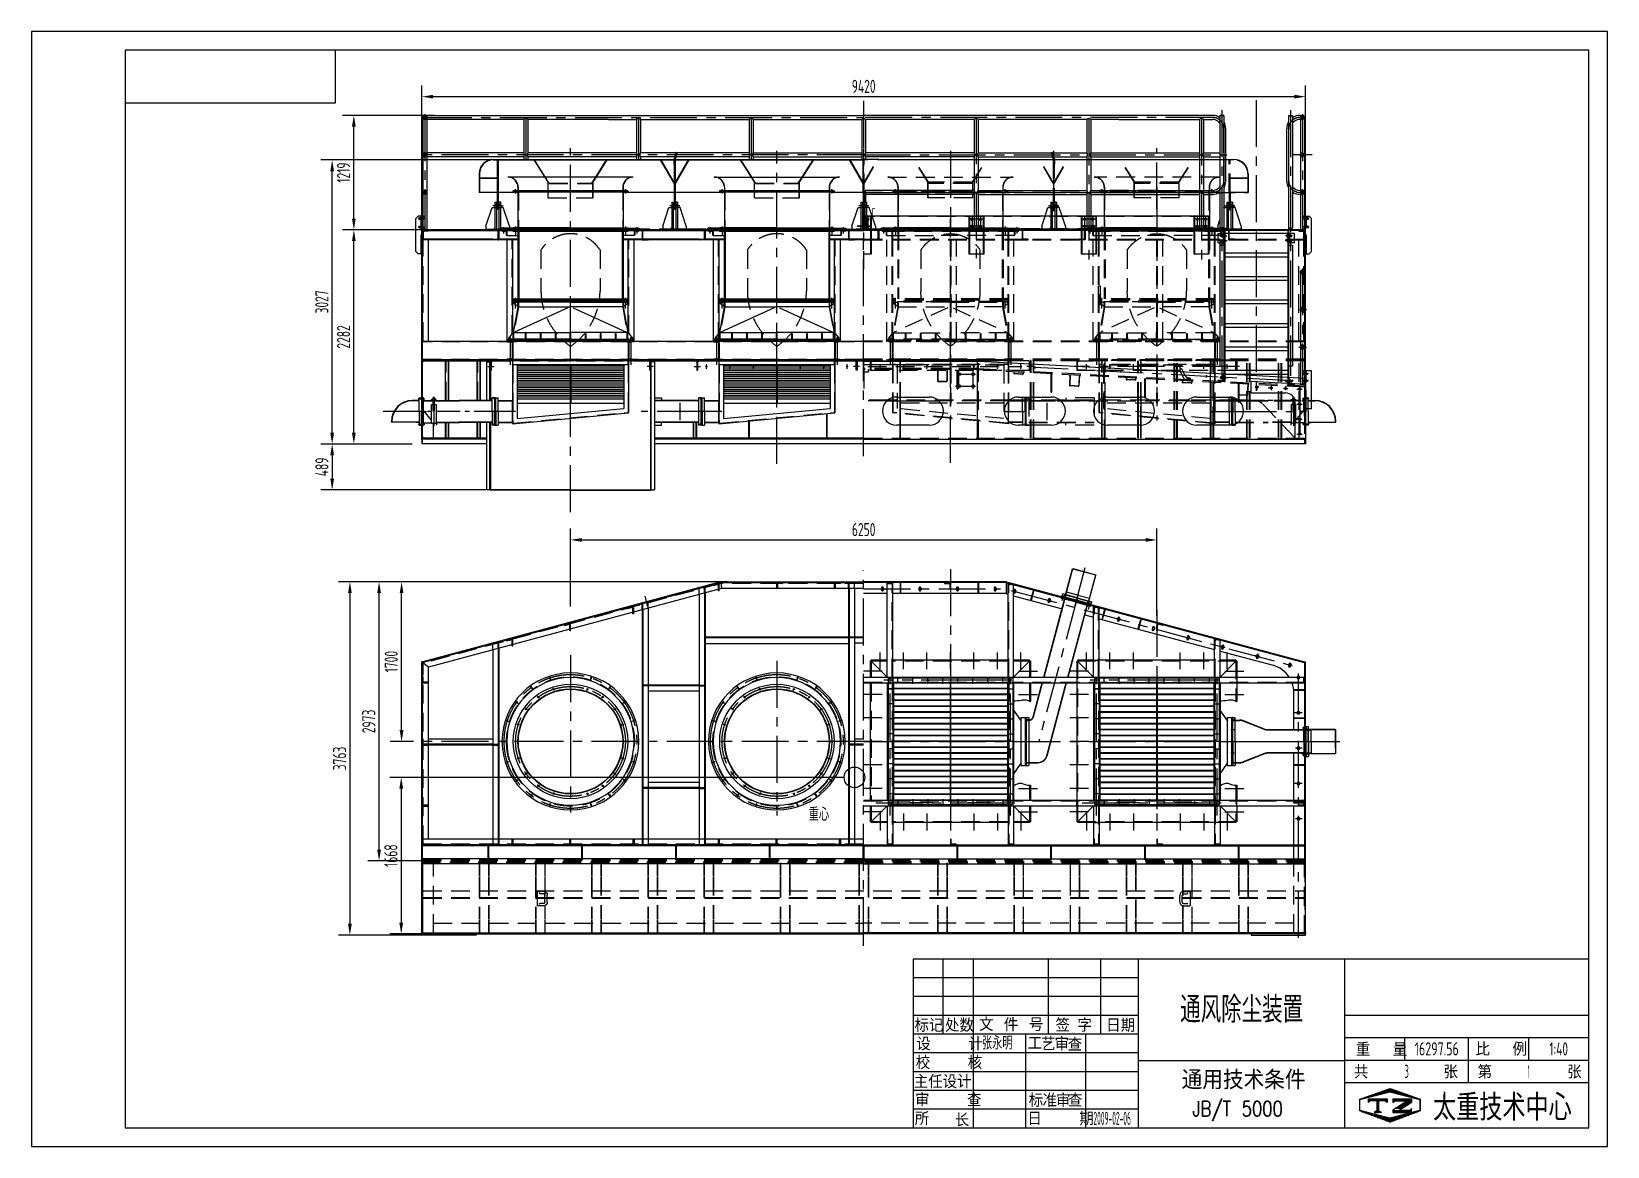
# Model space of a CAD drawing. Header units: millimetres. Extents: x 0 to 16800, y 0 to 11880.
import ezdxf
from ezdxf.enums import TextEntityAlignment as Align

# ---------------------------------------------------------------- set-up
doc = ezdxf.new("R2010")
doc.units = ezdxf.units.MM
doc.header["$LTSCALE"] = 400
doc.header["$MEASUREMENT"] = 0
for name, pattern in [('CENTER', [2, 1.25, -0.25, 0.25, -0.25]), ('F', [0.75, 0.5, -0.25]), ('G', [2, 1.25, -0.25, 0.25, -0.25])]:
    doc.linetypes.add(name, pattern=pattern)
for name, color, linetype in [('01', 7, 'Continuous'), ('02', 1, 'Continuous'), ('04', 2, 'F'), ('05', 4, 'G'), ('08', 1, 'Continuous'), ('11', 3, 'Continuous'), ('CENTER', 1, 'CENTER'), ('THICK', 7, 'Continuous')]:
    doc.layers.add(name, color=color, linetype=linetype)
doc.styles.add('HZLIB', font='TXT', dxfattribs={"width": 0.8, "bigfont": 'hztxt.shx'})
doc.styles.get("Standard").update_dxf_attribs({"font": 'isocp', "width": 0.707, "bigfont": 'intecad.shx'})
doc.dimstyles.new('INTE', dxfattribs={"dimscale": 40, "dimtxt": 3.5, "dimasz": 3, "dimexe": 3, "dimexo": 0, "dimgap": 1, "dimtad": 1, "dimdsep": 46, "dimtxsty": 'Standard', "dimcen": 0, "dimclrd": 1, "dimclre": 1, "dimclrt": 3, "dimaunit": 1, "dimadec": 1, "dimazin": 0, "dimtfac": 1, "dimtmove": 0, "dimatfit": 0, "dimfxl": 0, "dimarcsym": 0})
pattern_1 = [(45, (2162.122, -441.659), (-6.735192, 6.735192), [])]
pattern_2 = [(120, (35074.302, 6843.198), (27.496307, 15.875), [])]
pattern_3 = [(45, (2162.122, 112.966), (-6.735192, 6.735192), [])]
pattern_4 = [(45, (35074.302, 6843.198), (11.22532, -11.22532), [])]
pattern_5 = [(45, (2824.011, -2588.643), (-8.838835, 8.838835), [])]
pattern_6 = [(135, (2824.011, -2588.643), (-8.838835, -8.838835), [])]

msp = doc.modelspace()

# ---------------------------------------------------------------- texts
at = {"layer": '04', "insert": (8284.958, 3610.546), "char_height": 140, "width": 396.0392, "attachment_point": 1}
msp.add_mtext('重心', dxfattribs=at)
at = {"layer": '11', "width": 0.707}
msp.add_text('C', height=98, dxfattribs=at).set_placement((8951.672, 9873.668), align=Align.BOTTOM_LEFT)
at = {"layer": '11'}
for s, height, width, p, p2 in [('通风除尘装置', 280, 0.704042, (12245.632, 1318.608), (13554.368, 1318.608)), ('16297.56', 140, 0.685371, (14744.769, 970), (15215.231, 970)), ('1:40', 140, 0.657692, (16180.981, 970), (16379.019, 970)), ('3', 140, 0.527686, (14638.154, 730), (14681.846, 730)), ('1', 140, 0.404, (15950.102, 730), (15969.898, 730)), ('2009-02-06', 140, 0.413893, (11320, 230), (11720, 230))]:
    msp.add_text(s, height=height, dxfattribs=dict(at, width=width)).set_placement(p, p2, align=Align.FIT)

# ---------------------------------------------------------------- blocks, each defined once
blk = doc.blocks.new('*U119', base_point=(9704, 9743))
at = {"layer": '01'}
blk.add_circle((9704, 9743), 2, dxfattribs=at)
at = {"layer": '02'}
blk.add_arc((9704, 9743), 3, 260, 170, dxfattribs=at)
blk = doc.blocks.new('rew')
at = {"layer": '02', "linetype": 'Continuous'}
h = blk.add_hatch(dxfattribs=at)
h.set_pattern_fill('LINE', color=1, scale=3, angle=-45, style=0)
h.set_pattern_definition([(315, (44667.814, 4208.05), (6.735192, 6.735192), [])])
h.paths.add_polyline_path([(35482, -16781), (35482, -16617, 0.414214), (35464, -16599), (35422, -16599), (35422, -16607), (35464, -16607, -0.414214), (35474, -16617), (35474, -16781, -0.414214), (35464, -16791), (35422, -16791), (35422, -16799), (35464, -16799, 0.414214)])
at = {"layer": '01'}
for p, q in [((35422, -16599), (35464, -16599)), ((35422, -16607), (35422, -16599)), ((35422, -16607), (35464, -16607)), ((35474, -16617), (35474, -16781)), ((35482, -16617), (35482, -16781)), ((35464, -16791), (35422, -16791)), ((35422, -16799), (35422, -16791)), ((35464, -16799), (35422, -16799))]:
    blk.add_line(p, q, dxfattribs=at)
for centre, radius, start, end in [((35464, -16617), 18, 0, 90), ((35464, -16617), 10, 0, 90), ((35464, -16781), 10, 270, 0), ((35464, -16781), 18, 270, 0)]:
    blk.add_arc(centre, radius, start, end, dxfattribs=at)
blk = doc.blocks.new('rerwe')
at = {"layer": '01', "color": 7, "linetype": 'Continuous'}
for centre, radius in [((27129, -16830), 730), ((27129, -16120), 7), ((27129, -16830), 680), ((26711, -16255), 7), ((26909, -16155), 7), ((27348, -16155), 7), ((27546, -16255), 7), ((26554, -16413), 7), ((27703, -16413), 7), ((26453, -16610), 7), ((27804, -16610), 7), ((26419, -16830), 7), ((27839, -16830), 7), ((26453, -17049), 7), ((27804, -17049), 7), ((26554, -17247), 7), ((27703, -17247), 7), ((26711, -17404), 7), ((27546, -17404), 7), ((26909, -17505), 7), ((27129, -17540), 7), ((27348, -17505), 7)]:
    blk.add_circle(centre, radius, dxfattribs=at)
at = {"layer": '04', "color": 2, "linetype": 'F'}
blk.add_circle((27129, -16830), 685, dxfattribs=at)
at = {"layer": '05'}
for p, q in [((27129, -16099), (27129, -16138)), ((26699, -16239), (26722, -16270)), ((26903, -16135), (26915, -16172)), ((27354, -16135), (27342, -16172)), ((27558, -16239), (27535, -16270)), ((26537, -16400), (26569, -16423)), ((27720, -16400), (27688, -16423)), ((26434, -16604), (26471, -16616)), ((27823, -16604), (27786, -16616)), ((26398, -16830), (26437, -16830)), ((27859, -16830), (27820, -16830)), ((26434, -17056), (26471, -17044)), ((27823, -17056), (27786, -17044)), ((26537, -17259), (26569, -17236)), ((27720, -17259), (27688, -17236)), ((26699, -17421), (26722, -17389)), ((27558, -17421), (27535, -17389)), ((26903, -17525), (26915, -17488)), ((27129, -17561), (27129, -17521)), ((27354, -17525), (27342, -17488))]:
    blk.add_line(p, q, dxfattribs=at)
at = {"layer": '05', "color": 4, "linetype": 'G'}
blk.add_circle((27129, -16830), 710, dxfattribs=at)
blk = doc.blocks.new('ewrwer')
at = {"layer": '05'}
for p, q in [((3724, 2228), (3724, 3702)), ((3806, 3642), (3806, 3702)), ((3966, 3642), (3966, 3702)), ((4926, 3642), (4926, 3702)), ((5009, 2228), (5009, 3702)), ((3752, 3577), (3692, 3577)), ((3710, 3669), (4179, 3669)), ((4126, 3631), (4126, 3691)), ((4179, 3669), (5076, 3669)), ((4286, 3631), (4286, 3691)), ((4446, 3631), (4446, 3691)), ((4606, 3631), (4606, 3691)), ((4766, 3631), (4766, 3691)), ((4980, 3577), (5040, 3577)), ((3752, 3417), (3692, 3417)), ((4980, 3417), (5040, 3417)), ((3752, 3257), (3692, 3257)), ((4980, 3257), (5040, 3257)), ((3752, 3097), (3692, 3097)), ((3752, 3097), (3692, 3097)), ((4980, 3097), (5040, 3097)), ((4980, 3097), (5040, 3097)), ((3752, 2937), (3692, 2937)), ((4980, 2937), (5040, 2937)), ((3752, 2777), (3692, 2777)), ((4980, 2777), (5040, 2777)), ((3752, 2617), (3692, 2617)), ((4980, 2617), (5040, 2617)), ((4179, 2364), (3585, 2364)), ((3752, 2457), (3692, 2457)), ((3806, 2392), (3806, 2332)), ((3934, 2364), (4179, 2364)), ((3966, 2392), (3966, 2332)), ((4126, 2403), (4126, 2343)), ((5162, 2364), (4179, 2364)), ((4286, 2403), (4286, 2343)), ((4446, 2403), (4446, 2343)), ((4553, 2364), (4798, 2364)), ((4606, 2403), (4606, 2343)), ((4766, 2403), (4766, 2343)), ((4926, 2392), (4926, 2332)), ((4980, 2457), (5040, 2457))]:
    blk.add_line(p, q, dxfattribs=at)
blk = doc.blocks.new('*U120')
at = {"layer": '01'}
for p, q in [((0, 100), (5, 100)), ((0, 100), (0, 0)), ((0, 0), (63, 0)), ((8, 18), (8, 97)), ((60, 8), (18, 8)), ((63, 0), (63, 5))]:
    blk.add_line(p, q, dxfattribs=at)
for centre, radius, start, end in [((5, 97), 2.64, 359.954, 90), ((18, 18), 10, 180, 270), ((60, 5), 2.64, 0, 89.9895)]:
    blk.add_arc(centre, radius, start, end, dxfattribs=at)
blk = doc.blocks.new('*D128')
at = {"layer": '08', "color": 1, "lineweight": -2}
for p, q in [((7421, 6016), (3585, 6016)), ((3705, 3163), (3705, 5896)), ((4161, 3043), (3585, 3043))]:
    blk.add_line(p, q, dxfattribs=at)
at = {"layer": '08', "color": 1}
for points in [[(3685, 5896), (3725, 5896), (3705, 6016)], [(3685, 3163), (3725, 3163), (3705, 3043)]]:
    blk.add_solid(points, dxfattribs=at)
at = {"layer": 'DEFPOINTS', "color": 0}
for p in [(3705, 6016), (7421, 6016), (4161, 3043)]:
    blk.add_point(p, dxfattribs=at)
at = {"layer": '08', "color": 3, "insert": (3595, 4529), "char_height": 140, "attachment_point": 5, "rotation": 90}
blk.add_mtext('2973', dxfattribs=at)
blk = doc.blocks.new('*D129')
at = {"layer": '08', "color": 1, "lineweight": -2}
for p, q in [((4969, 6016), (3274, 6016)), ((3394, 5896), (3394, 2373)), ((4166, 2253), (3274, 2253))]:
    blk.add_line(p, q, dxfattribs=at)
at = {"layer": '08', "color": 1}
for points in [[(3374, 5896), (3414, 5896), (3394, 6016)], [(3374, 2373), (3414, 2373), (3394, 2253)]]:
    blk.add_solid(points, dxfattribs=at)
at = {"layer": 'DEFPOINTS', "color": 0}
for p in [(4969, 6016), (3394, 2253), (4166, 2253)]:
    blk.add_point(p, dxfattribs=at)
at = {"layer": '08', "color": 3, "insert": (3284, 4134), "char_height": 140, "attachment_point": 5, "rotation": 90}
blk.add_mtext('3763', dxfattribs=at)
blk = doc.blocks.new('*D130')
at = {"layer": '08', "color": 1, "lineweight": -2}
for p, q in [((6794, 6016), (3825, 6016)), ((3945, 4436), (3945, 5896)), ((4060, 4316), (3825, 4316))]:
    blk.add_line(p, q, dxfattribs=at)
at = {"layer": '08', "color": 1}
for points in [[(3925, 5896), (3965, 5896), (3945, 6016)], [(3925, 4436), (3965, 4436), (3945, 4316)]]:
    blk.add_solid(points, dxfattribs=at)
at = {"layer": 'DEFPOINTS', "color": 0}
for p in [(3945, 6016), (6794, 6016), (4060, 4316)]:
    blk.add_point(p, dxfattribs=at)
at = {"layer": '08', "color": 3, "insert": (3835, 5166), "char_height": 140, "attachment_point": 5, "rotation": 90}
blk.add_mtext('1700', dxfattribs=at)
blk = doc.blocks.new('*U121')
at = {"layer": '01'}
for p, q in [((0, 180), (7, 180)), ((0, 180), (0, 0)), ((10, 24), (10, 177)), ((0, 0), (110, 0)), ((107, 10), (24, 10)), ((110, 0), (110, 7))]:
    blk.add_line(p, q, dxfattribs=at)
for centre, radius, start, end in [((7, 177), 3.3, 359.9541, 90), ((24, 24), 14, 180, 270), ((107, 7), 3.3, 0, 89.9785)]:
    blk.add_arc(centre, radius, start, end, dxfattribs=at)
blk = doc.blocks.new('*D131')
at = {"layer": '08', "color": 1, "lineweight": -2}
for p, q in [((4203, 9767), (3316, 9767)), ((3436, 7605), (3436, 9647)), ((4056, 7485), (3316, 7485))]:
    blk.add_line(p, q, dxfattribs=at)
at = {"layer": '08', "color": 1}
for points in [[(3416, 9647), (3456, 9647), (3436, 9767)], [(3416, 7605), (3456, 7605), (3436, 7485)]]:
    blk.add_solid(points, dxfattribs=at)
at = {"layer": 'DEFPOINTS', "color": 0}
for p in [(3436, 9767), (4203, 9767), (4056, 7485)]:
    blk.add_point(p, dxfattribs=at)
at = {"layer": '08', "color": 3, "insert": (3326, 8626), "char_height": 140, "attachment_point": 5, "rotation": 90}
blk.add_mtext('2282', dxfattribs=at)
blk = doc.blocks.new('*U78', base_point=(-2083, -1034))
at = {"layer": '01', "color": 7, "linetype": 'Continuous'}
for p, q in [((-2191, -996), (-2191, -920)), ((-2083, -882), (-2083, -1034))]:
    blk.add_line(p, q, dxfattribs=at)
at = {"layer": '01'}
for p, q in [((-2166, -996), (-2166, -920)), ((-2153, -882), (-2083, -882)), ((-2153, -907), (-2116, -907)), ((-2153, -1009), (-2116, -1009)), ((-2153, -1034), (-2083, -1034))]:
    blk.add_line(p, q, dxfattribs=at)
for centre, radius, start, end in [((-2153, -920), 38, 90, 180), ((-2153, -996), 38, 180, 270), ((-2153, -920), 13, 90, 180), ((-2153, -996), 13, 180, 270), ((-2116, -894), 12.5, 24.9502, 90), ((-2116, -894), 12.5, 270, 336.6079), ((-2116, -1021), 12.5, 33.3357, 90), ((-2116, -1021), 12.5, 270, 334.8043)]:
    blk.add_arc(centre, radius, start, end, dxfattribs=at)
blk = doc.blocks.new('w')
for p, q in [((41564, -5397), (41564, -4617)), ((50972, -5385), (50972, -4629)), ((50984, -5397), (50984, -4617))]:
    blk.add_line(p, q)
at = {"layer": '01'}
for p, q in [((41564, -5373), (41564, -5385)), ((41572, -5373), (41686, -5373)), ((41686, -5373), (46274, -5373)), ((50861, -5373), (46274, -5373)), ((50976, -5373), (50861, -5373)), ((50984, -5373), (50984, -5385)), ((41564, -5385), (41686, -5385)), ((41575, -5397), (41564, -5397)), ((42144, -5397), (41575, -5397)), ((41686, -5385), (46274, -5385)), ((50861, -5385), (46274, -5385)), ((50861, -5385), (46274, -5385)), ((50404, -5397), (50973, -5397)), ((50984, -5385), (50861, -5385)), ((50973, -5397), (50984, -5397))]:
    blk.add_line(p, q, dxfattribs=at)
at = {"layer": '01', "color": 7, "linetype": 'Continuous'}
for p, q in [((42144, -5385), (42144, -5397)), ((50404, -5385), (50404, -5397)), ((50404, -5385), (50404, -5397))]:
    blk.add_line(p, q, dxfattribs=at)
at = {"layer": '04', "color": 2, "linetype": 'F'}
for p, q in [((41564, -4617), (46274, -4617)), ((41564, -4617), (46274, -4617)), ((41564, -4629), (46274, -4629)), ((41576, -5385), (41576, -4629)), ((41687, -5373), (41687, -4629)), ((42175, -4629), (42175, -4769)), ((42178, -4629), (42178, -4769)), ((42274, -4629), (42274, -4769)), ((42277, -4629), (42277, -4769)), ((42774, -4629), (42774, -4769)), ((42777, -4629), (42777, -4769)), ((42873, -4629), (42873, -4769)), ((42876, -4629), (42876, -4769)), ((43373, -4629), (43373, -4769)), ((43376, -4629), (43376, -4769)), ((43472, -4629), (43472, -4769)), ((43475, -4629), (43475, -4769)), ((43972, -4629), (43972, -4769)), ((43975, -4629), (43975, -4769)), ((44071, -4629), (44071, -4769)), ((44074, -4629), (44074, -4769)), ((44572, -4629), (44572, -4769)), ((44575, -4629), (44575, -4769)), ((44670, -4629), (44670, -4769)), ((44673, -4629), (44673, -4769)), ((45384, -4629), (45384, -4769)), ((45387, -4629), (45387, -4769)), ((45483, -4629), (45483, -4769)), ((45486, -4629), (45486, -4769)), ((46223, -4629), (46223, -4769)), ((46226, -4629), (46226, -4769)), ((50984, -4617), (46274, -4617)), ((50984, -4617), (46274, -4617)), ((50984, -4629), (46274, -4629)), ((46321, -4629), (46321, -4769)), ((46324, -4629), (46324, -4769)), ((47062, -4629), (47062, -4769)), ((47065, -4629), (47065, -4769)), ((47161, -4629), (47161, -4769)), ((47164, -4629), (47164, -4769)), ((47874, -4629), (47874, -4769)), ((47877, -4629), (47877, -4769)), ((47973, -4629), (47973, -4769)), ((47976, -4629), (47976, -4769)), ((48473, -4629), (48473, -4769)), ((48476, -4629), (48476, -4769)), ((48572, -4629), (48572, -4769)), ((48575, -4629), (48575, -4769)), ((49072, -4629), (49072, -4769)), ((49075, -4629), (49075, -4769)), ((49171, -4629), (49171, -4769)), ((49174, -4629), (49174, -4769)), ((49671, -4629), (49671, -4769)), ((49674, -4629), (49674, -4769)), ((49770, -4629), (49770, -4769)), ((49773, -4629), (49773, -4769)), ((50271, -4629), (50271, -4769)), ((50274, -4629), (50274, -4769)), ((50369, -4629), (50369, -4769)), ((50372, -4629), (50372, -4769)), ((50861, -5373), (50861, -4629)), ((42175, -4777), (42175, -4796)), ((42175, -4796), (42175, -5225)), ((42178, -4777), (42178, -4796)), ((42178, -4796), (42178, -5225)), ((42274, -4777), (42274, -5225)), ((42277, -4777), (42277, -5225)), ((42774, -4777), (42774, -4796)), ((42774, -4796), (42774, -5225)), ((42777, -4777), (42777, -4796)), ((42777, -4796), (42777, -5225)), ((42873, -4777), (42873, -5225)), ((42876, -4777), (42876, -5225)), ((43373, -4777), (43373, -4796)), ((43373, -4796), (43373, -4927)), ((43376, -4777), (43376, -4796)), ((43376, -4796), (43376, -4926)), ((43472, -4777), (43472, -5225)), ((43475, -4777), (43475, -5225)), ((43972, -4777), (43972, -4796)), ((43972, -4796), (43972, -5225)), ((43975, -4777), (43975, -4796)), ((43975, -4796), (43975, -5225)), ((44071, -4777), (44071, -5225)), ((44074, -4777), (44074, -5225)), ((44572, -4777), (44572, -4796)), ((44572, -4796), (44572, -5225)), ((44575, -4777), (44575, -4796)), ((44575, -4796), (44575, -5225)), ((44670, -4777), (44670, -5225)), ((44673, -4777), (44673, -5225)), ((45384, -4777), (45384, -4796)), ((45384, -4796), (45384, -5225)), ((45387, -4777), (45387, -4796)), ((45387, -4796), (45387, -5225)), ((45483, -4777), (45483, -5225)), ((45486, -4777), (45486, -5225)), ((46223, -4777), (46223, -4796)), ((46223, -4796), (46223, -5225)), ((46226, -4777), (46226, -4796)), ((46226, -4796), (46226, -5225)), ((46321, -4777), (46321, -5225)), ((46324, -4777), (46324, -5225)), ((47062, -4777), (47062, -5225)), ((47065, -4777), (47065, -5225)), ((47161, -4777), (47161, -4796)), ((47161, -4796), (47161, -5225)), ((47164, -4777), (47164, -4796)), ((47164, -4796), (47164, -5225)), ((47874, -4777), (47874, -5225)), ((47877, -4777), (47877, -5225)), ((47973, -4777), (47973, -4796)), ((47973, -4796), (47973, -5225)), ((47976, -4777), (47976, -4796)), ((47976, -4796), (47976, -5225)), ((48473, -4777), (48473, -5225)), ((48476, -4777), (48476, -5225)), ((48572, -4777), (48572, -4796)), ((48572, -4796), (48572, -5225)), ((48575, -4777), (48575, -4796)), ((48575, -4796), (48575, -5225)), ((49072, -4777), (49072, -5225)), ((49075, -4777), (49075, -5225)), ((49171, -4777), (49171, -4796)), ((49171, -4796), (49171, -5225)), ((49174, -4777), (49174, -4796)), ((49174, -4796), (49174, -5225)), ((49671, -4777), (49671, -5225)), ((49674, -4777), (49674, -5225)), ((49770, -4777), (49770, -4796)), ((49770, -4796), (49770, -5225)), ((49773, -4777), (49773, -4796)), ((49773, -4796), (49773, -5225)), ((50271, -4777), (50271, -5225)), ((50274, -4777), (50274, -5225)), ((50369, -4777), (50369, -4796)), ((50369, -4796), (50369, -5225)), ((50372, -4777), (50372, -4796)), ((50372, -4796), (50372, -5225)), ((50972, -4925), (41576, -4925)), ((50972, -4997), (41576, -4997)), ((50972, -5005), (41576, -5005)), ((43373, -5020), (43373, -5225)), ((43376, -5022), (43376, -5225)), ((41687, -5271), (46274, -5271)), ((42175, -5233), (42175, -5373)), ((42178, -5233), (42178, -5373)), ((42274, -5233), (42274, -5373)), ((42277, -5233), (42277, -5373)), ((42774, -5233), (42774, -5373)), ((42777, -5233), (42777, -5373)), ((42873, -5233), (42873, -5373)), ((42876, -5233), (42876, -5373)), ((43373, -5233), (43373, -5373)), ((43376, -5233), (43376, -5373)), ((43472, -5233), (43472, -5373)), ((43475, -5233), (43475, -5373)), ((43972, -5233), (43972, -5373)), ((43975, -5233), (43975, -5373)), ((44071, -5233), (44071, -5373)), ((44074, -5233), (44074, -5373)), ((44572, -5233), (44572, -5373)), ((44575, -5233), (44575, -5373)), ((44670, -5233), (44670, -5373)), ((44673, -5233), (44673, -5373)), ((45384, -5233), (45384, -5373)), ((45387, -5233), (45387, -5373)), ((45483, -5233), (45483, -5373)), ((45486, -5233), (45486, -5373)), ((46223, -5233), (46223, -5373)), ((46226, -5233), (46226, -5373)), ((50861, -5271), (46274, -5271)), ((46321, -5233), (46321, -5373)), ((46324, -5233), (46324, -5373)), ((47062, -5233), (47062, -5373)), ((47065, -5233), (47065, -5373)), ((47161, -5233), (47161, -5373)), ((47164, -5233), (47164, -5373)), ((47874, -5233), (47874, -5373)), ((47877, -5233), (47877, -5373)), ((47973, -5233), (47973, -5373)), ((47976, -5233), (47976, -5373)), ((48473, -5233), (48473, -5373)), ((48476, -5233), (48476, -5373)), ((48572, -5233), (48572, -5373)), ((48575, -5233), (48575, -5373)), ((49072, -5233), (49072, -5373)), ((49075, -5233), (49075, -5373)), ((49171, -5233), (49171, -5373)), ((49174, -5233), (49174, -5373)), ((49671, -5233), (49671, -5373)), ((49674, -5233), (49674, -5373)), ((49770, -5233), (49770, -5373)), ((49773, -5233), (49773, -5373)), ((50271, -5233), (50271, -5373)), ((50274, -5233), (50274, -5373)), ((50369, -5233), (50369, -5373)), ((50372, -5233), (50372, -5373))]:
    blk.add_line(p, q, dxfattribs=at)
at = {"layer": '04'}
for p, q in [((41572, -4629), (41572, -5373)), ((50976, -4629), (50976, -5373))]:
    blk.add_line(p, q, dxfattribs=at)
at = {"layer": '02', "xscale": -1}
blk.add_blockref('*U78', (42794, -5085), dxfattribs=at)
at = {"layer": '02'}
blk.add_blockref('*U78', (49754, -5085), dxfattribs=at)
blk = doc.blocks.new('ERQWEQW')
at = {"color": 7, "linetype": 'Continuous'}
for p, q in [((1389, 10605), (1389, 10318)), ((1405, 10605), (1405, 10318)), ((1433, 10605), (1433, 10318)), ((1449, 10605), (1449, 10318))]:
    blk.add_line(p, q, dxfattribs=at)
for centre, start, end in [((1389, 10318), 90, 180), ((1449, 10318), 0, 90)]:
    blk.add_arc(centre, 10, start, end)
at = {"layer": '01', "color": 7, "linetype": 'Continuous'}
for p, q in [((1389, 10605), (1405, 10605)), ((1449, 10605), (1433, 10605)), ((1294, 10348), (1359, 10548)), ((1359, 10548), (1389, 10548)), ((1479, 10548), (1449, 10548)), ((1544, 10348), (1479, 10548)), ((1294, 10348), (1294, 10310)), ((1294, 10318), (1419, 10318)), ((1294, 10318), (1294, 10310)), ((1294, 10310), (1419, 10310)), ((1344, 10310), (1419, 10310)), ((1544, 10318), (1419, 10318)), ((1544, 10310), (1419, 10310)), ((1494, 10310), (1419, 10310)), ((1544, 10348), (1544, 10310))]:
    blk.add_line(p, q, dxfattribs=at)
at = {"layer": '04', "color": 2, "linetype": 'F'}
for p, q in [((1389, 10580), (1405, 10580)), ((1389, 10549), (1405, 10549)), ((1433, 10580), (1449, 10580)), ((1433, 10549), (1449, 10549))]:
    blk.add_line(p, q, dxfattribs=at)
at = {"layer": '05', "color": 4, "linetype": 'G'}
for p, q in [((1419, 10565), (1419, 10634)), ((1474, 10565), (1369, 10565))]:
    blk.add_line(p, q, dxfattribs=at)
blk = doc.blocks.new('ERW')
at = {"ltscale": 0.5}
for p, q in [((66969, 34142), (66969, 34283)), ((67730, 34136), (67730, 34283)), ((67730, 34136), (67730, 33989)), ((66969, 34016), (66969, 33989))]:
    blk.add_line(p, q, dxfattribs=at)
at = {"layer": '01', "ltscale": 0.5}
for p, q in [((67700, 34136), (67700, 34283)), ((67730, 34283), (67700, 34283)), ((67726, 34282), (67726, 34136)), ((66969, 34253), (67350, 34253)), ((67700, 34253), (67348, 34253)), ((67700, 34136), (67700, 33989)), ((67726, 33991), (67726, 34136)), ((67102, 34019), (67350, 34019)), ((67700, 34019), (67348, 34019)), ((67730, 33989), (67700, 33989))]:
    blk.add_line(p, q, dxfattribs=at)
at = {"layer": '01', "color": 7, "linetype": 'Continuous', "ltscale": 0.5}
for p, q in [((66969, 34250), (67071, 34250)), ((67083, 34250), (67350, 34250)), ((67700, 34250), (67348, 34250)), ((67102, 34022), (67350, 34022)), ((67700, 34022), (67348, 34022))]:
    blk.add_line(p, q, dxfattribs=at)
at = {"layer": '01', "ltscale": 0.5}
for centre, start, end in [((67727, 34282), 90, 180), ((67727, 33991), 180, 270)]:
    blk.add_arc(centre, 1.52, start, end, dxfattribs=at)
at = {"layer": '05', "ltscale": 0.5}
for p, q in [((67759, 34136), (66941, 34136)), ((66961, 34271), (66983, 34271)), ((67737, 34271), (67715, 34271)), ((66961, 34001), (66983, 34001)), ((67737, 34001), (67715, 34001))]:
    blk.add_line(p, q, dxfattribs=at)
blk = doc.blocks.new('*U122')
at = {"layer": '01'}
for p, q in [((0, 10), (-9, 5)), ((-9, 5), (-9, 0)), ((-9, -5), (-9, 0)), ((9, 5), (0, 10)), ((9, 0), (9, 5)), ((0, -10), (-9, -5)), ((9, -5), (0, -10)), ((9, 0), (9, -5))]:
    blk.add_line(p, q, dxfattribs=at)
blk.add_circle((0, 0), 4.8, dxfattribs=at)
at = {"layer": '02'}
blk.add_arc((0, 0), 6, 266.5577, 182.6113, dxfattribs=at)
at = {"layer": '05'}
for p, q in [((10, 0), (-10, 0)), ((0, 11), (0, -11))]:
    blk.add_line(p, q, dxfattribs=at)
blk = doc.blocks.new('FEWFEW')
at = {"layer": '01'}
for p, q in [((2075, 7128), (2080, 7128)), ((2075, 7128), (2075, 6828)), ((2080, 7128), (2080, 6828)), ((2080, 6983), (2090, 6983)), ((2169, 6884), (2090, 6983)), ((2075, 6828), (2080, 6828)), ((2080, 6858), (2169, 6858)), ((2222, 6855), (2222, 6831)), ((2222, 6831), (2225, 6831)), ((2225, 6855), (2225, 6831))]:
    blk.add_line(p, q, dxfattribs=at)
for radius in [6, 3]:
    blk.add_arc((2219, 6855), radius, 0, 90, dxfattribs=at)
at = {"layer": '05'}
for p, q in [((2062, 7113), (2094, 7113)), ((2064, 6978), (2117, 6978)), ((2062, 6843), (2096, 6843))]:
    blk.add_line(p, q, dxfattribs=at)
blk = doc.blocks.new('WEREWRWERWER')
at = {"layer": '01'}
for p, q in [((76481, 40224), (76531, 40224)), ((76481, 40224), (76481, 40026)), ((76531, 40026), (76531, 40224)), ((76481, 40026), (76500, 40026)), ((76500, 40091), (76500, 39984)), ((76512, 40091), (76500, 40091)), ((76512, 39996), (76500, 39996)), ((76512, 40091), (76512, 39984)), ((76512, 40026), (76531, 40026)), ((76500, 39958), (76500, 39952)), ((76500, 39951), (76500, 39952)), ((76512, 39952), (76500, 39952)), ((76511, 39951), (76500, 39951)), ((76511, 39951), (76512, 39952)), ((76512, 39958), (76512, 39952))]:
    blk.add_line(p, q, dxfattribs=at)
at = {"layer": '04'}
for p, q in [((76500, 39996), (76500, 39984)), ((76511, 39996), (76511, 39984)), ((76500, 39958), (76500, 39951)), ((76511, 39958), (76511, 39951))]:
    blk.add_line(p, q, dxfattribs=at)
at = {"layer": '05'}
blk.add_line((76506, 39947), (76506, 40254), dxfattribs=at)
blk = doc.blocks.new('*U123')
at = {"layer": '01'}
for p, q in [((-11, 0), (-11, 10)), ((-11, 10), (0, 10)), ((-11, 6), (0, 6)), ((0, 10), (0, 0)), ((0, -10), (0, 0)), ((-11, 0), (-11, -10)), ((-11, -6), (0, -6)), ((-11, -10), (0, -10))]:
    blk.add_line(p, q, dxfattribs=at)
at = {"layer": '05'}
blk.add_line((-12, 0), (1, 0), dxfattribs=at)
blk = doc.blocks.new('RWERW')
at = {"layer": '04', "color": 2, "linetype": 'F'}
for p, q in [((-15257, 9834), (-15257, 8214)), ((-15872, 9664), (-15872, 9649)), ((-15872, 9664), (-14642, 9664)), ((-15872, 9649), (-14642, 9649)), ((-15842, 9684), (-15842, 9607)), ((-15819, 9649), (-15819, 8929)), ((-15809, 9649), (-15809, 8929)), ((-14705, 9649), (-14705, 8929)), ((-14695, 9649), (-14695, 8929)), ((-14672, 9684), (-14672, 9607)), ((-14642, 9664), (-14642, 9649)), ((-14642, 9664), (-14642, 9649)), ((-15572, 9449), (-15572, 9011)), ((-14942, 9449), (-14942, 9011)), ((-15872, 8929), (-14642, 8929)), ((-15872, 8929), (-15872, 8914)), ((-15872, 8914), (-14642, 8914)), ((-15872, 8914), (-15872, 8894)), ((-15257, 8904), (-15872, 8904)), ((-15842, 8825), (-15842, 8939)), ((-15819, 8894), (-15819, 8904)), ((-15257, 8441), (-15257, 8986)), ((-15257, 8441), (-15257, 8986)), ((-15257, 8441), (-15257, 8986)), ((-15257, 8441), (-15257, 8986)), ((-15257, 8904), (-14642, 8904)), ((-14695, 8894), (-14695, 8904)), ((-14672, 8825), (-14672, 8939)), ((-14642, 8929), (-14642, 8914)), ((-14642, 8914), (-14642, 8894)), ((-15872, 8894), (-15819, 8894)), ((-15257, 8894), (-15872, 8894)), ((-15872, 8884), (-15872, 8894)), ((-15829, 8854), (-15872, 8884)), ((-15819, 8844), (-15868, 8568)), ((-15813, 8843), (-15862, 8568)), ((-15286, 8832), (-15855, 8574)), ((-15829, 8854), (-15819, 8854)), ((-15819, 8886), (-15827, 8894)), ((-15819, 8899), (-15257, 8899)), ((-15819, 8844), (-15819, 8894)), ((-15819, 8894), (-15819, 8855)), ((-15819, 8844), (-15257, 8844)), ((-15819, 8844), (-15813, 8843)), ((-15813, 8894), (-15813, 8899)), ((-15813, 8894), (-15813, 8844)), ((-14695, 8899), (-15257, 8899)), ((-15257, 8894), (-14642, 8894)), ((-14695, 8844), (-15257, 8844)), ((-15229, 8832), (-14659, 8574)), ((-14701, 8894), (-14701, 8899)), ((-14701, 8894), (-14701, 8844)), ((-14695, 8844), (-14701, 8843)), ((-14701, 8843), (-14652, 8568)), ((-14695, 8886), (-14687, 8894)), ((-14642, 8894), (-14695, 8894)), ((-14695, 8844), (-14695, 8894)), ((-14695, 8894), (-14695, 8855)), ((-14685, 8854), (-14695, 8854)), ((-14695, 8844), (-14646, 8568)), ((-14685, 8854), (-14642, 8884)), ((-14642, 8884), (-14642, 8894)), ((-15862, 8568), (-15868, 8569)), ((-15868, 8498), (-15868, 8568)), ((-15868, 8568), (-15257, 8568)), ((-14646, 8568), (-15257, 8568)), ((-14652, 8568), (-14646, 8569)), ((-14646, 8498), (-14646, 8568)), ((-15257, 8498), (-15921, 8498)), ((-15921, 8478), (-15921, 8498)), ((-15921, 8488), (-15257, 8488)), ((-15921, 8488), (-15257, 8488)), ((-15921, 8478), (-15257, 8478)), ((-15877, 8558), (-15918, 8508)), ((-15918, 8508), (-15918, 8498)), ((-15899, 8459), (-15899, 8519)), ((-15880, 8498), (-15868, 8508)), ((-15877, 8558), (-15868, 8558)), ((-15868, 8488), (-15868, 8498)), ((-15868, 8493), (-15257, 8493)), ((-15862, 8498), (-15862, 8568)), ((-15862, 8498), (-15862, 8493)), ((-15740, 8558), (-15740, 8498)), ((-15734, 8558), (-15740, 8558)), ((-15734, 8508), (-15740, 8508)), ((-15734, 8558), (-15734, 8498)), ((-15580, 8558), (-15580, 8498)), ((-15574, 8558), (-15580, 8558)), ((-15574, 8508), (-15580, 8508)), ((-15574, 8558), (-15574, 8498)), ((-15420, 8558), (-15420, 8498)), ((-15414, 8558), (-15420, 8558)), ((-15414, 8508), (-15420, 8508)), ((-15414, 8558), (-15414, 8498)), ((-15257, 8558), (-15260, 8558)), ((-15260, 8498), (-15260, 8558)), ((-15257, 8508), (-15260, 8508)), ((-15257, 8558), (-15254, 8558)), ((-15257, 8508), (-15254, 8508)), ((-15257, 8498), (-14593, 8498)), ((-14646, 8493), (-15257, 8493)), ((-14593, 8488), (-15257, 8488)), ((-14593, 8488), (-15257, 8488)), ((-14593, 8478), (-15257, 8478)), ((-15254, 8498), (-15254, 8558)), ((-15100, 8558), (-15100, 8498)), ((-15100, 8558), (-15094, 8558)), ((-15100, 8508), (-15094, 8508)), ((-15094, 8558), (-15094, 8498)), ((-14940, 8558), (-14940, 8498)), ((-14940, 8558), (-14934, 8558)), ((-14940, 8508), (-14934, 8508)), ((-14934, 8558), (-14934, 8498)), ((-14780, 8558), (-14780, 8498)), ((-14780, 8558), (-14774, 8558)), ((-14780, 8508), (-14774, 8508)), ((-14774, 8558), (-14774, 8498)), ((-14652, 8498), (-14652, 8568)), ((-14652, 8498), (-14652, 8493)), ((-14637, 8558), (-14646, 8558)), ((-14635, 8498), (-14646, 8508)), ((-14646, 8488), (-14646, 8498)), ((-14637, 8558), (-14596, 8508)), ((-14616, 8459), (-14616, 8519)), ((-14596, 8508), (-14596, 8498)), ((-14593, 8478), (-14593, 8498)), ((-15921, 8278), (-15871, 8278)), ((-15871, 8278), (-15921, 8278)), ((-15921, 8278), (-15921, 8275)), ((-15920, 8273), (-15882, 8273)), ((-15899, 8256), (-15899, 8296)), ((-15876, 8278), (-14638, 8278)), ((-15876, 8268), (-15876, 8230)), ((-15871, 8228), (-15871, 8278)), ((-15871, 8273), (-14643, 8273)), ((-15257, 8286), (-15257, 7632)), ((-14643, 8278), (-14593, 8278)), ((-14593, 8278), (-14643, 8278)), ((-14643, 8228), (-14643, 8278)), ((-14638, 8268), (-14638, 8230)), ((-14595, 8273), (-14633, 8273)), ((-14615, 8256), (-14615, 8296)), ((-14593, 8278), (-14593, 8275)), ((-15876, 8230), (-15876, 7598)), ((-15875, 8228), (-14640, 8228)), ((-15871, 8228), (-15875, 8228)), ((-15871, 8228), (-15871, 7609)), ((-15826, 8228), (-15826, 7653)), ((-15826, 8228), (-15826, 7653)), ((-15826, 8223), (-15260, 8223)), ((-15260, 8228), (-15260, 7818)), ((-15255, 8228), (-15255, 7818)), ((-15255, 8223), (-14688, 8223)), ((-14688, 8228), (-14688, 7759)), ((-14688, 8228), (-14688, 7759)), ((-14643, 8230), (-14643, 7760)), ((-14638, 8230), (-14638, 7713)), ((-15843, 7728), (-16092, 7728)), ((-15826, 7818), (-14688, 7818)), ((-15826, 7653), (-14688, 7759)), ((-15826, 7653), (-14688, 7759)), ((-14643, 7760), (-14643, 7723)), ((-15876, 7598), (-14638, 7713)), ((-15866, 7604), (-14684, 7714)), ((-14686, 7714), (-14648, 7718))]:
    blk.add_line(p, q, dxfattribs=at)
at = {"layer": '04', "color": 2, "linetype": 'F', "ltscale": 1.25}
for p, q in [((-16057, 7845), (-16057, 7875)), ((-16057, 7875), (-16027, 7875)), ((-16057, 7875), (-16027, 7875)), ((-16057, 7845), (-16057, 7728)), ((-16057, 7611), (-16057, 7728)), ((-16053, 7728), (-16053, 7875)), ((-16053, 7728), (-16053, 7581)), ((-16027, 7728), (-16027, 7875)), ((-16027, 7845), (-15876, 7845)), ((-16027, 7842), (-15876, 7842)), ((-16027, 7728), (-16027, 7581)), ((-15876, 7611), (-15876, 7845)), ((-16064, 7593), (-16045, 7593)), ((-16057, 7611), (-16057, 7581)), ((-16057, 7581), (-16027, 7581)), ((-16057, 7581), (-16027, 7581)), ((-16027, 7614), (-15876, 7614)), ((-16027, 7611), (-15876, 7611))]:
    blk.add_line(p, q, dxfattribs=at)
at = {"layer": '04', "color": 2, "linetype": 'F'}
for centre, radius, start, end in [((-15253, 9243), 380, 90.6529, 147.1115), ((-15262, 9243), 380, 32.8885, 89.3471), ((-14850, 9020), 722, 180.6757, 235.6912), ((-15664, 9020), 722, 304.3088, 359.3243), ((-15920, 8275), 1.52, 180, 270), ((-15882, 8268), 5.5, 360, 89.8782), ((-14633, 8268), 5.5, 90.1218, 180), ((-14595, 8275), 1.52, 270, 0), ((-15875, 8230), 1.65, 180.2621, 270), ((-14640, 8230), 1.65, 270, 359.7379), ((-15866, 7609), 5, 180, 275.3071), ((-14648, 7723), 5, 275.3071, 0)]:
    blk.add_arc(centre, radius, start, end, dxfattribs=at)
for p in [(-15871, 8498), (-15871, 8498), (-14643, 8498), (-14643, 8498)]:
    blk.add_point(p, dxfattribs=at)
blk = doc.blocks.new('*D132')
at = {"layer": '08', "color": 1, "lineweight": -2}
for p, q in [((4975, 10512), (3085, 10512)), ((3205, 7605), (3205, 10392)), ((4056, 7485), (3085, 7485))]:
    blk.add_line(p, q, dxfattribs=at)
at = {"layer": '08', "color": 1}
for points in [[(3185, 10392), (3225, 10392), (3205, 10512)], [(3185, 7605), (3225, 7605), (3205, 7485)]]:
    blk.add_solid(points, dxfattribs=at)
at = {"layer": 'DEFPOINTS', "color": 0}
for p in [(3205, 10512), (4975, 10512), (4056, 7485)]:
    blk.add_point(p, dxfattribs=at)
at = {"layer": '08', "color": 3, "insert": (3095, 8999), "char_height": 140, "attachment_point": 5, "rotation": 90}
blk.add_mtext('3027', dxfattribs=at)
blk = doc.blocks.new('qweqwe')
at = {"layer": '01'}
for p, q in [((29126, 2038), (29126, 688)), ((29126, 2038), (30454, 2038)), ((29126, 2038), (29126, 688)), ((29176, 2038), (29176, 688)), ((30404, 2038), (30404, 688)), ((30404, 2038), (30404, 688)), ((30454, 2038), (30454, 688)), ((30454, 2038), (30454, 688)), ((30454, 2038), (30454, 688)), ((30454, 2038), (30454, 688)), ((29176, 1988), (30404, 1988)), ((29181, 1863), (29176, 1863)), ((29181, 1988), (29181, 738)), ((29181, 1986), (29186, 1986)), ((29181, 1981), (29186, 1981)), ((29181, 1928), (29788, 1928)), ((29181, 1923), (29788, 1923)), ((29181, 1871), (29186, 1871)), ((29181, 1871), (29186, 1871)), ((29181, 1866), (29788, 1866)), ((29181, 1861), (29788, 1861)), ((29181, 1856), (29186, 1856)), ((29181, 1856), (29186, 1856)), ((29186, 1988), (29186, 1981)), ((29186, 1988), (29186, 1981)), ((29186, 1871), (29186, 1856)), ((29186, 1871), (29186, 1856)), ((29783, 1988), (29788, 1988)), ((29783, 1988), (29783, 1981)), ((29783, 1988), (29783, 1981)), ((29783, 1988), (29788, 1988)), ((29783, 1986), (29788, 1986)), ((29783, 1981), (29788, 1981)), ((29783, 1871), (29788, 1871)), ((29783, 1871), (29788, 1871)), ((29783, 1871), (29783, 1856)), ((29783, 1871), (29783, 1856)), ((29783, 1871), (29788, 1871)), ((29783, 1871), (29788, 1871)), ((29783, 1871), (29788, 1871)), ((29783, 1871), (29788, 1871)), ((29783, 1871), (29783, 1856)), ((29783, 1871), (29783, 1856)), ((29783, 1871), (29788, 1871)), ((29783, 1871), (29788, 1871)), ((29783, 1856), (29788, 1856)), ((29783, 1856), (29788, 1856)), ((29783, 1856), (29788, 1856)), ((29783, 1856), (29788, 1856)), ((29783, 1856), (29788, 1856)), ((29783, 1856), (29788, 1856)), ((29783, 1856), (29788, 1856)), ((29783, 1856), (29788, 1856)), ((29788, 1988), (29788, 738)), ((29788, 1988), (29788, 1981)), ((29788, 1988), (29788, 1981)), ((29788, 1871), (29788, 1856)), ((29788, 1871), (29788, 1856)), ((29788, 1871), (29788, 1856)), ((29788, 1871), (29788, 1856)), ((29788, 1871), (29788, 1856)), ((29788, 1871), (29788, 1856)), ((29788, 1871), (29788, 1856)), ((29788, 1871), (29788, 1856)), ((29793, 1988), (29793, 738)), ((29793, 1988), (29798, 1988)), ((29793, 1988), (29793, 1981)), ((29793, 1988), (29793, 1981)), ((29793, 1988), (29798, 1988)), ((29793, 1986), (29798, 1986)), ((29793, 1981), (29798, 1981)), ((29793, 1928), (30399, 1928)), ((29793, 1923), (30399, 1923)), ((29793, 1871), (29798, 1871)), ((29793, 1871), (29798, 1871)), ((29793, 1871), (29793, 1856)), ((29793, 1871), (29793, 1856)), ((29793, 1871), (29798, 1871)), ((29793, 1871), (29798, 1871)), ((29793, 1871), (29798, 1871)), ((29793, 1871), (29798, 1871)), ((29793, 1871), (29793, 1856)), ((29793, 1871), (29793, 1856)), ((29793, 1871), (29798, 1871)), ((29793, 1871), (29798, 1871)), ((29793, 1866), (30399, 1866)), ((29793, 1861), (30399, 1861)), ((29793, 1856), (29798, 1856)), ((29793, 1856), (29798, 1856)), ((29793, 1856), (29798, 1856)), ((29793, 1856), (29798, 1856)), ((29793, 1856), (29798, 1856)), ((29793, 1856), (29798, 1856)), ((29793, 1856), (29798, 1856)), ((29793, 1856), (29798, 1856)), ((29798, 1988), (29798, 1981)), ((29798, 1988), (29798, 1981)), ((29798, 1871), (29798, 1856)), ((29798, 1871), (29798, 1856)), ((29798, 1871), (29798, 1856)), ((29798, 1871), (29798, 1856)), ((29798, 1871), (29798, 1856)), ((29798, 1871), (29798, 1856)), ((29798, 1871), (29798, 1856)), ((29798, 1871), (29798, 1856)), ((30394, 1988), (30394, 1981)), ((30394, 1986), (30399, 1986)), ((30394, 1981), (30399, 1981)), ((30394, 1871), (30399, 1871)), ((30394, 1871), (30394, 1856)), ((30394, 1856), (30399, 1856)), ((30399, 1988), (30399, 738)), ((30399, 1863), (30404, 1863)), ((29040, 1589), (29126, 1711)), ((29181, 1738), (29176, 1738)), ((29181, 1803), (29788, 1803)), ((29181, 1798), (29788, 1798)), ((29181, 1746), (29186, 1746)), ((29181, 1741), (29788, 1741)), ((29181, 1736), (29788, 1736)), ((29181, 1731), (29186, 1731)), ((29186, 1746), (29186, 1731)), ((29783, 1746), (29788, 1746)), ((29783, 1746), (29788, 1746)), ((29783, 1746), (29783, 1731)), ((29783, 1746), (29783, 1731)), ((29783, 1746), (29788, 1746)), ((29783, 1746), (29788, 1746)), ((29783, 1746), (29788, 1746)), ((29783, 1746), (29788, 1746)), ((29783, 1746), (29783, 1731)), ((29783, 1746), (29783, 1731)), ((29783, 1746), (29788, 1746)), ((29783, 1746), (29788, 1746)), ((29783, 1731), (29788, 1731)), ((29783, 1731), (29788, 1731)), ((29783, 1731), (29788, 1731)), ((29783, 1731), (29788, 1731)), ((29783, 1731), (29788, 1731)), ((29783, 1731), (29788, 1731)), ((29783, 1731), (29788, 1731)), ((29783, 1731), (29788, 1731)), ((29788, 1746), (29788, 1731)), ((29788, 1746), (29788, 1731)), ((29788, 1746), (29788, 1731)), ((29788, 1746), (29788, 1731)), ((29788, 1746), (29788, 1731)), ((29788, 1746), (29788, 1731)), ((29788, 1746), (29788, 1731)), ((29788, 1746), (29788, 1731)), ((29793, 1803), (30399, 1803)), ((29793, 1798), (30399, 1798)), ((29793, 1746), (29798, 1746)), ((29793, 1746), (29798, 1746)), ((29793, 1746), (29793, 1731)), ((29793, 1746), (29793, 1731)), ((29793, 1746), (29798, 1746)), ((29793, 1746), (29798, 1746)), ((29793, 1746), (29798, 1746)), ((29793, 1746), (29798, 1746)), ((29793, 1746), (29793, 1731)), ((29793, 1746), (29793, 1731)), ((29793, 1746), (29798, 1746)), ((29793, 1746), (29798, 1746)), ((29793, 1741), (30399, 1741)), ((29793, 1736), (30399, 1736)), ((29793, 1731), (29798, 1731)), ((29793, 1731), (29798, 1731)), ((29793, 1731), (29798, 1731)), ((29793, 1731), (29798, 1731)), ((29793, 1731), (29798, 1731)), ((29793, 1731), (29798, 1731)), ((29793, 1731), (29798, 1731)), ((29793, 1731), (29798, 1731)), ((29798, 1746), (29798, 1731)), ((29798, 1746), (29798, 1731)), ((29798, 1746), (29798, 1731)), ((29798, 1746), (29798, 1731)), ((29798, 1746), (29798, 1731)), ((29798, 1746), (29798, 1731)), ((29798, 1746), (29798, 1731)), ((29798, 1746), (29798, 1731)), ((30394, 1746), (30399, 1746)), ((30394, 1746), (30394, 1731)), ((30394, 1731), (30399, 1731)), ((30399, 1738), (30404, 1738)), ((28990, 1620), (28990, 1106)), ((29040, 1620), (28990, 1620)), ((28993, 1620), (28993, 1106)), ((29040, 1620), (29040, 1106)), ((29181, 1613), (29176, 1613)), ((29181, 1678), (29788, 1678)), ((29181, 1673), (29788, 1673)), ((29181, 1621), (29186, 1621)), ((29181, 1616), (29788, 1616)), ((29181, 1611), (29788, 1611)), ((29181, 1606), (29186, 1606)), ((29181, 1553), (29788, 1553)), ((29181, 1548), (29788, 1548)), ((29186, 1621), (29186, 1606)), ((29783, 1621), (29788, 1621)), ((29783, 1621), (29788, 1621)), ((29783, 1621), (29783, 1606)), ((29783, 1621), (29783, 1606)), ((29783, 1621), (29788, 1621)), ((29783, 1621), (29788, 1621)), ((29783, 1621), (29788, 1621)), ((29783, 1621), (29788, 1621)), ((29783, 1621), (29783, 1606)), ((29783, 1621), (29783, 1606)), ((29783, 1621), (29788, 1621)), ((29783, 1621), (29788, 1621)), ((29783, 1606), (29788, 1606)), ((29783, 1606), (29788, 1606)), ((29783, 1606), (29788, 1606)), ((29783, 1606), (29788, 1606)), ((29783, 1606), (29788, 1606)), ((29783, 1606), (29788, 1606)), ((29783, 1606), (29788, 1606)), ((29783, 1606), (29788, 1606)), ((29788, 1621), (29788, 1606)), ((29788, 1621), (29788, 1606)), ((29788, 1621), (29788, 1606)), ((29788, 1621), (29788, 1606)), ((29788, 1621), (29788, 1606)), ((29788, 1621), (29788, 1606)), ((29788, 1621), (29788, 1606)), ((29788, 1621), (29788, 1606)), ((29793, 1678), (30399, 1678)), ((29793, 1673), (30399, 1673)), ((29793, 1621), (29798, 1621)), ((29793, 1621), (29798, 1621)), ((29793, 1621), (29793, 1606)), ((29793, 1621), (29793, 1606)), ((29793, 1621), (29798, 1621)), ((29793, 1621), (29798, 1621)), ((29793, 1621), (29798, 1621)), ((29793, 1621), (29798, 1621)), ((29793, 1621), (29793, 1606)), ((29793, 1621), (29793, 1606)), ((29793, 1621), (29798, 1621)), ((29793, 1621), (29798, 1621)), ((29793, 1616), (30399, 1616)), ((29793, 1611), (30399, 1611)), ((29793, 1606), (29798, 1606)), ((29793, 1606), (29798, 1606)), ((29793, 1606), (29798, 1606)), ((29793, 1606), (29798, 1606)), ((29793, 1606), (29798, 1606)), ((29793, 1606), (29798, 1606)), ((29793, 1606), (29798, 1606)), ((29793, 1606), (29798, 1606)), ((29793, 1553), (30399, 1553)), ((29793, 1548), (30399, 1548)), ((29798, 1621), (29798, 1606)), ((29798, 1621), (29798, 1606)), ((29798, 1621), (29798, 1606)), ((29798, 1621), (29798, 1606)), ((29798, 1621), (29798, 1606)), ((29798, 1621), (29798, 1606)), ((29798, 1621), (29798, 1606)), ((29798, 1621), (29798, 1606)), ((30394, 1621), (30399, 1621)), ((30394, 1621), (30394, 1606)), ((30394, 1606), (30399, 1606)), ((30399, 1613), (30404, 1613)), ((29181, 1488), (29176, 1488)), ((29181, 1363), (29176, 1363)), ((29181, 1496), (29186, 1496)), ((29181, 1491), (29788, 1491)), ((29181, 1486), (29788, 1486)), ((29181, 1481), (29186, 1481)), ((29181, 1428), (29788, 1428)), ((29181, 1423), (29788, 1423)), ((29181, 1371), (29186, 1371)), ((29181, 1366), (29788, 1366)), ((29181, 1361), (29788, 1361)), ((29181, 1356), (29186, 1356)), ((29186, 1496), (29186, 1481)), ((29186, 1371), (29186, 1356)), ((29783, 1496), (29788, 1496)), ((29783, 1496), (29788, 1496)), ((29783, 1496), (29783, 1481)), ((29783, 1496), (29783, 1481)), ((29783, 1496), (29788, 1496)), ((29783, 1496), (29788, 1496)), ((29783, 1496), (29788, 1496)), ((29783, 1496), (29788, 1496)), ((29783, 1496), (29783, 1481)), ((29783, 1496), (29783, 1481)), ((29783, 1496), (29788, 1496)), ((29783, 1496), (29788, 1496)), ((29783, 1481), (29788, 1481)), ((29783, 1481), (29788, 1481)), ((29783, 1481), (29788, 1481)), ((29783, 1481), (29788, 1481)), ((29783, 1481), (29788, 1481)), ((29783, 1481), (29788, 1481)), ((29783, 1481), (29788, 1481)), ((29783, 1481), (29788, 1481)), ((29783, 1371), (29788, 1371)), ((29783, 1371), (29788, 1371)), ((29783, 1371), (29783, 1356)), ((29783, 1371), (29783, 1356)), ((29783, 1371), (29788, 1371)), ((29783, 1371), (29788, 1371)), ((29783, 1371), (29788, 1371)), ((29783, 1371), (29788, 1371)), ((29783, 1371), (29783, 1356)), ((29783, 1371), (29783, 1356)), ((29783, 1371), (29788, 1371)), ((29783, 1371), (29788, 1371)), ((29783, 1356), (29788, 1356)), ((29783, 1356), (29788, 1356)), ((29783, 1356), (29788, 1356)), ((29783, 1356), (29788, 1356)), ((29783, 1356), (29788, 1356)), ((29783, 1356), (29788, 1356)), ((29783, 1356), (29788, 1356)), ((29783, 1356), (29788, 1356)), ((29788, 1496), (29788, 1481)), ((29788, 1496), (29788, 1481)), ((29788, 1496), (29788, 1481)), ((29788, 1496), (29788, 1481)), ((29788, 1496), (29788, 1481)), ((29788, 1496), (29788, 1481)), ((29788, 1496), (29788, 1481)), ((29788, 1496), (29788, 1481)), ((29788, 1371), (29788, 1356)), ((29788, 1371), (29788, 1356)), ((29788, 1371), (29788, 1356)), ((29788, 1371), (29788, 1356)), ((29788, 1371), (29788, 1356)), ((29788, 1371), (29788, 1356)), ((29788, 1371), (29788, 1356)), ((29788, 1371), (29788, 1356)), ((29793, 1496), (29798, 1496)), ((29793, 1496), (29798, 1496)), ((29793, 1496), (29793, 1481)), ((29793, 1496), (29793, 1481)), ((29793, 1496), (29798, 1496)), ((29793, 1496), (29798, 1496)), ((29793, 1496), (29798, 1496)), ((29793, 1496), (29798, 1496)), ((29793, 1496), (29793, 1481)), ((29793, 1496), (29793, 1481)), ((29793, 1496), (29798, 1496)), ((29793, 1496), (29798, 1496)), ((29793, 1491), (30399, 1491)), ((29793, 1486), (30399, 1486)), ((29793, 1481), (29798, 1481)), ((29793, 1481), (29798, 1481)), ((29793, 1481), (29798, 1481)), ((29793, 1481), (29798, 1481)), ((29793, 1481), (29798, 1481)), ((29793, 1481), (29798, 1481)), ((29793, 1481), (29798, 1481)), ((29793, 1481), (29798, 1481)), ((29793, 1428), (30399, 1428)), ((29793, 1423), (30399, 1423)), ((29793, 1371), (29798, 1371)), ((29793, 1371), (29798, 1371)), ((29793, 1371), (29793, 1356)), ((29793, 1371), (29793, 1356)), ((29793, 1371), (29798, 1371)), ((29793, 1371), (29798, 1371)), ((29793, 1371), (29798, 1371)), ((29793, 1371), (29798, 1371)), ((29793, 1371), (29793, 1356)), ((29793, 1371), (29793, 1356)), ((29793, 1371), (29798, 1371)), ((29793, 1371), (29798, 1371)), ((29793, 1366), (30399, 1366)), ((29793, 1361), (30399, 1361)), ((29793, 1356), (29798, 1356)), ((29793, 1356), (29798, 1356)), ((29793, 1356), (29798, 1356)), ((29793, 1356), (29798, 1356)), ((29793, 1356), (29798, 1356)), ((29793, 1356), (29798, 1356)), ((29793, 1356), (29798, 1356)), ((29793, 1356), (29798, 1356)), ((29798, 1496), (29798, 1481)), ((29798, 1496), (29798, 1481)), ((29798, 1496), (29798, 1481)), ((29798, 1496), (29798, 1481)), ((29798, 1496), (29798, 1481)), ((29798, 1496), (29798, 1481)), ((29798, 1496), (29798, 1481)), ((29798, 1496), (29798, 1481)), ((29798, 1371), (29798, 1356)), ((29798, 1371), (29798, 1356)), ((29798, 1371), (29798, 1356)), ((29798, 1371), (29798, 1356)), ((29798, 1371), (29798, 1356)), ((29798, 1371), (29798, 1356)), ((29798, 1371), (29798, 1356)), ((29798, 1371), (29798, 1356)), ((30394, 1496), (30399, 1496)), ((30394, 1496), (30394, 1481)), ((30394, 1481), (30399, 1481)), ((30394, 1371), (30399, 1371)), ((30394, 1371), (30394, 1356)), ((30394, 1356), (30399, 1356)), ((30399, 1488), (30404, 1488)), ((30399, 1363), (30404, 1363)), ((28993, 1238), (28990, 1238)), ((28993, 1238), (28990, 1238)), ((29181, 1238), (29176, 1238)), ((29181, 1303), (29788, 1303)), ((29181, 1298), (29788, 1298)), ((29181, 1246), (29186, 1246)), ((29181, 1241), (29788, 1241)), ((29181, 1236), (29788, 1236)), ((29181, 1231), (29186, 1231)), ((29181, 1178), (29788, 1178)), ((29186, 1246), (29186, 1231)), ((29783, 1246), (29788, 1246)), ((29783, 1246), (29788, 1246)), ((29783, 1246), (29783, 1231)), ((29783, 1246), (29783, 1231)), ((29783, 1246), (29788, 1246)), ((29783, 1246), (29788, 1246)), ((29783, 1246), (29788, 1246)), ((29783, 1246), (29788, 1246)), ((29783, 1246), (29783, 1231)), ((29783, 1246), (29783, 1231)), ((29783, 1246), (29788, 1246)), ((29783, 1246), (29788, 1246)), ((29783, 1231), (29788, 1231)), ((29783, 1231), (29788, 1231)), ((29783, 1231), (29788, 1231)), ((29783, 1231), (29788, 1231)), ((29783, 1231), (29788, 1231)), ((29783, 1231), (29788, 1231)), ((29783, 1231), (29788, 1231)), ((29783, 1231), (29788, 1231)), ((29788, 1246), (29788, 1231)), ((29788, 1246), (29788, 1231)), ((29788, 1246), (29788, 1231)), ((29788, 1246), (29788, 1231)), ((29788, 1246), (29788, 1231)), ((29788, 1246), (29788, 1231)), ((29788, 1246), (29788, 1231)), ((29788, 1246), (29788, 1231)), ((29793, 1303), (30399, 1303)), ((29793, 1298), (30399, 1298)), ((29793, 1246), (29798, 1246)), ((29793, 1246), (29798, 1246)), ((29793, 1246), (29793, 1231)), ((29793, 1246), (29793, 1231)), ((29793, 1246), (29798, 1246)), ((29793, 1246), (29798, 1246)), ((29793, 1246), (29798, 1246)), ((29793, 1246), (29798, 1246)), ((29793, 1246), (29793, 1231)), ((29793, 1246), (29793, 1231)), ((29793, 1246), (29798, 1246)), ((29793, 1246), (29798, 1246)), ((29793, 1241), (30399, 1241)), ((29793, 1236), (30399, 1236)), ((29793, 1231), (29798, 1231)), ((29793, 1231), (29798, 1231)), ((29793, 1231), (29798, 1231)), ((29793, 1231), (29798, 1231)), ((29793, 1231), (29798, 1231)), ((29793, 1231), (29798, 1231)), ((29793, 1231), (29798, 1231)), ((29793, 1231), (29798, 1231)), ((29793, 1178), (30399, 1178)), ((29798, 1246), (29798, 1231)), ((29798, 1246), (29798, 1231)), ((29798, 1246), (29798, 1231)), ((29798, 1246), (29798, 1231)), ((29798, 1246), (29798, 1231)), ((29798, 1246), (29798, 1231)), ((29798, 1246), (29798, 1231)), ((29798, 1246), (29798, 1231)), ((30394, 1246), (30399, 1246)), ((30394, 1246), (30394, 1231)), ((30394, 1231), (30399, 1231)), ((30399, 1238), (30404, 1238)), ((29040, 1106), (28990, 1106)), ((29040, 1131), (29126, 1009)), ((29181, 1113), (29176, 1113)), ((29181, 1173), (29788, 1173)), ((29181, 1121), (29186, 1121)), ((29181, 1116), (29788, 1116)), ((29181, 1111), (29788, 1111)), ((29181, 1106), (29186, 1106)), ((29181, 1053), (29788, 1053)), ((29181, 1048), (29788, 1048)), ((29186, 1121), (29186, 1106)), ((29783, 1121), (29788, 1121)), ((29783, 1121), (29788, 1121)), ((29783, 1121), (29783, 1106)), ((29783, 1121), (29783, 1106)), ((29783, 1121), (29788, 1121)), ((29783, 1121), (29788, 1121)), ((29783, 1121), (29788, 1121)), ((29783, 1121), (29788, 1121)), ((29783, 1121), (29783, 1106)), ((29783, 1121), (29783, 1106)), ((29783, 1121), (29788, 1121)), ((29783, 1121), (29788, 1121)), ((29783, 1106), (29788, 1106)), ((29783, 1106), (29788, 1106)), ((29783, 1106), (29788, 1106)), ((29783, 1106), (29788, 1106)), ((29783, 1106), (29788, 1106)), ((29783, 1106), (29788, 1106)), ((29783, 1106), (29788, 1106)), ((29783, 1106), (29788, 1106)), ((29788, 1121), (29788, 1106)), ((29788, 1121), (29788, 1106)), ((29788, 1121), (29788, 1106)), ((29788, 1121), (29788, 1106)), ((29788, 1121), (29788, 1106)), ((29788, 1121), (29788, 1106)), ((29788, 1121), (29788, 1106)), ((29788, 1121), (29788, 1106)), ((29793, 1173), (30399, 1173)), ((29793, 1121), (29798, 1121)), ((29793, 1121), (29798, 1121)), ((29793, 1121), (29793, 1106)), ((29793, 1121), (29793, 1106)), ((29793, 1121), (29798, 1121)), ((29793, 1121), (29798, 1121)), ((29793, 1121), (29798, 1121)), ((29793, 1121), (29798, 1121)), ((29793, 1121), (29793, 1106)), ((29793, 1121), (29793, 1106)), ((29793, 1121), (29798, 1121)), ((29793, 1121), (29798, 1121)), ((29793, 1116), (30399, 1116)), ((29793, 1111), (30399, 1111)), ((29793, 1106), (29798, 1106)), ((29793, 1106), (29798, 1106)), ((29793, 1106), (29798, 1106)), ((29793, 1106), (29798, 1106)), ((29793, 1106), (29798, 1106)), ((29793, 1106), (29798, 1106)), ((29793, 1106), (29798, 1106)), ((29793, 1106), (29798, 1106)), ((29793, 1053), (30399, 1053)), ((29793, 1048), (30399, 1048)), ((29798, 1121), (29798, 1106)), ((29798, 1121), (29798, 1106)), ((29798, 1121), (29798, 1106)), ((29798, 1121), (29798, 1106)), ((29798, 1121), (29798, 1106)), ((29798, 1121), (29798, 1106)), ((29798, 1121), (29798, 1106)), ((29798, 1121), (29798, 1106)), ((30394, 1121), (30399, 1121)), ((30394, 1121), (30394, 1106)), ((30394, 1106), (30399, 1106)), ((30399, 1113), (30404, 1113)), ((29181, 988), (29176, 988)), ((29181, 863), (29176, 863)), ((29181, 996), (29186, 996)), ((29181, 991), (29788, 991)), ((29181, 986), (29788, 986)), ((29181, 981), (29186, 981)), ((29181, 928), (29788, 928)), ((29181, 923), (29788, 923)), ((29181, 871), (29186, 871)), ((29181, 866), (29788, 866)), ((29181, 861), (29788, 861)), ((29181, 856), (29186, 856)), ((29186, 996), (29186, 981)), ((29186, 871), (29186, 856)), ((29783, 996), (29788, 996)), ((29783, 996), (29788, 996)), ((29783, 996), (29783, 981)), ((29783, 996), (29783, 981)), ((29783, 996), (29788, 996)), ((29783, 996), (29788, 996)), ((29783, 996), (29788, 996)), ((29783, 996), (29788, 996)), ((29783, 996), (29783, 981)), ((29783, 996), (29783, 981)), ((29783, 996), (29788, 996)), ((29783, 996), (29788, 996)), ((29783, 981), (29788, 981)), ((29783, 981), (29788, 981)), ((29783, 981), (29788, 981)), ((29783, 981), (29788, 981)), ((29783, 981), (29788, 981)), ((29783, 981), (29788, 981)), ((29783, 981), (29788, 981)), ((29783, 981), (29788, 981)), ((29783, 871), (29788, 871)), ((29783, 871), (29788, 871)), ((29783, 871), (29783, 856)), ((29783, 871), (29783, 856)), ((29783, 871), (29788, 871)), ((29783, 871), (29788, 871)), ((29783, 871), (29788, 871)), ((29783, 871), (29788, 871)), ((29783, 871), (29783, 856)), ((29783, 871), (29783, 856)), ((29783, 871), (29788, 871)), ((29783, 871), (29788, 871)), ((29783, 856), (29788, 856)), ((29783, 856), (29788, 856)), ((29783, 856), (29788, 856)), ((29783, 856), (29788, 856)), ((29783, 856), (29788, 856)), ((29783, 856), (29788, 856)), ((29783, 856), (29788, 856)), ((29783, 856), (29788, 856)), ((29788, 996), (29788, 981)), ((29788, 996), (29788, 981)), ((29788, 996), (29788, 981)), ((29788, 996), (29788, 981)), ((29788, 996), (29788, 981)), ((29788, 996), (29788, 981)), ((29788, 996), (29788, 981)), ((29788, 996), (29788, 981)), ((29788, 871), (29788, 856)), ((29788, 871), (29788, 856)), ((29788, 871), (29788, 856)), ((29788, 871), (29788, 856)), ((29788, 871), (29788, 856)), ((29788, 871), (29788, 856)), ((29788, 871), (29788, 856)), ((29788, 871), (29788, 856)), ((29793, 996), (29798, 996)), ((29793, 996), (29798, 996)), ((29793, 996), (29793, 981)), ((29793, 996), (29793, 981)), ((29793, 996), (29798, 996)), ((29793, 996), (29798, 996)), ((29793, 996), (29798, 996)), ((29793, 996), (29798, 996)), ((29793, 996), (29793, 981)), ((29793, 996), (29793, 981)), ((29793, 996), (29798, 996)), ((29793, 996), (29798, 996)), ((29793, 991), (30399, 991)), ((29793, 986), (30399, 986)), ((29793, 981), (29798, 981)), ((29793, 981), (29798, 981)), ((29793, 981), (29798, 981)), ((29793, 981), (29798, 981)), ((29793, 981), (29798, 981)), ((29793, 981), (29798, 981)), ((29793, 981), (29798, 981)), ((29793, 981), (29798, 981)), ((29793, 928), (30399, 928)), ((29793, 923), (30399, 923)), ((29793, 871), (29798, 871)), ((29793, 871), (29798, 871)), ((29793, 871), (29793, 856)), ((29793, 871), (29793, 856)), ((29793, 871), (29798, 871)), ((29793, 871), (29798, 871)), ((29793, 871), (29798, 871)), ((29793, 871), (29798, 871)), ((29793, 871), (29793, 856)), ((29793, 871), (29793, 856)), ((29793, 871), (29798, 871)), ((29793, 871), (29798, 871)), ((29793, 866), (30399, 866)), ((29793, 861), (30399, 861)), ((29793, 856), (29798, 856)), ((29793, 856), (29798, 856)), ((29793, 856), (29798, 856)), ((29793, 856), (29798, 856)), ((29793, 856), (29798, 856)), ((29793, 856), (29798, 856)), ((29793, 856), (29798, 856)), ((29793, 856), (29798, 856)), ((29798, 996), (29798, 981)), ((29798, 996), (29798, 981)), ((29798, 996), (29798, 981)), ((29798, 996), (29798, 981)), ((29798, 996), (29798, 981)), ((29798, 996), (29798, 981)), ((29798, 996), (29798, 981)), ((29798, 996), (29798, 981)), ((29798, 871), (29798, 856)), ((29798, 871), (29798, 856)), ((29798, 871), (29798, 856)), ((29798, 871), (29798, 856)), ((29798, 871), (29798, 856)), ((29798, 871), (29798, 856)), ((29798, 871), (29798, 856)), ((29798, 871), (29798, 856)), ((30394, 996), (30399, 996)), ((30394, 996), (30394, 981)), ((30394, 981), (30399, 981)), ((30394, 871), (30399, 871)), ((30394, 871), (30394, 856)), ((30394, 856), (30399, 856)), ((30399, 988), (30404, 988)), ((30399, 863), (30404, 863)), ((29126, 688), (30454, 688)), ((29126, 688), (30454, 688)), ((29171, 738), (30404, 738)), ((29176, 738), (30404, 738)), ((29181, 803), (29788, 803)), ((29181, 798), (29788, 798)), ((29181, 746), (29186, 746)), ((29181, 741), (29186, 741)), ((29186, 746), (29186, 738)), ((29783, 746), (29788, 746)), ((29783, 746), (29783, 738)), ((29783, 746), (29783, 738)), ((29783, 746), (29788, 746)), ((29783, 741), (29788, 741)), ((29783, 741), (29788, 741)), ((29788, 746), (29788, 738)), ((29788, 746), (29788, 738)), ((29793, 803), (30399, 803)), ((29793, 798), (30399, 798)), ((29793, 746), (29798, 746)), ((29793, 746), (29793, 738)), ((29793, 746), (29793, 738)), ((29793, 746), (29798, 746)), ((29793, 741), (29798, 741)), ((29793, 741), (29798, 741)), ((29798, 746), (29798, 738)), ((29798, 746), (29798, 738)), ((30394, 746), (30399, 746)), ((30394, 746), (30394, 738)), ((30394, 741), (30399, 741))]:
    blk.add_line(p, q, dxfattribs=at)
at = {"layer": '05'}
for p, q in [((29790, 2071), (29790, 641)), ((29181, 1926), (30404, 1926)), ((30454, 1923), (30404, 1923)), ((29181, 1801), (30399, 1801)), ((29181, 1676), (30399, 1676)), ((29181, 1551), (30399, 1551)), ((29126, 1363), (28965, 1363)), ((29128, 1363), (30479, 1363)), ((29181, 1426), (30399, 1426)), ((29181, 1301), (30399, 1301)), ((29181, 1176), (30399, 1176)), ((29181, 1051), (30399, 1051)), ((29181, 926), (30399, 926)), ((29181, 801), (30399, 801))]:
    blk.add_line(p, q, dxfattribs=at)
blk = doc.blocks.new('jj')
for p, q in [((11849, 3436), (11849, 3276)), ((12169, 3403), (12169, 3149)), ((11849, 3116), (11849, 3276))]:
    blk.add_line(p, q)
at = {"layer": '01'}
for p, q in [((11849, 3406), (11849, 3436)), ((11849, 3436), (11879, 3436)), ((11853, 3434), (11853, 3276)), ((11879, 3276), (11879, 3436)), ((11879, 3406), (11879, 3408)), ((11879, 3406), (12166, 3406)), ((11879, 3403), (12169, 3403)), ((12166, 3403), (12166, 3406)), ((11853, 3117), (11853, 3276)), ((11879, 3276), (11879, 3116)), ((11849, 3146), (11849, 3116)), ((11849, 3116), (11879, 3116)), ((11879, 3149), (12169, 3149)), ((11879, 3146), (12166, 3146)), ((11879, 3146), (11879, 3143)), ((12166, 3146), (12166, 3149))]:
    blk.add_line(p, q, dxfattribs=at)
for centre, start, end in [((11851, 3434), 0, 90), ((11851, 3117), 270, 0)]:
    blk.add_arc(centre, 1.52, start, end, dxfattribs=at)
at = {"layer": '04', "color": 2, "linetype": 'F'}
for p, q in [((11879, 3406), (11849, 3406)), ((11852, 3276), (11852, 3406)), ((11852, 3403), (11879, 3403)), ((11857, 3410), (11877, 3410)), ((12166, 3403), (12166, 3149)), ((11852, 3276), (11852, 3146)), ((11879, 3146), (11849, 3146)), ((11852, 3149), (11879, 3149)), ((11857, 3142), (11877, 3142))]:
    blk.add_line(p, q, dxfattribs=at)
at = {"layer": '04'}
for q in [(11909, 3403), (11909, 3149)]:
    blk.add_line((11909, 3276), q, dxfattribs=at)
at = {"layer": '04', "color": 2, "linetype": 'F'}
for centre, radius, start, end in [((11857, 3414), 4.5, 180.1218, 270), ((11877, 3408), 1.32, 0, 89.7379), ((11857, 3137), 4.5, 90, 179.8782), ((11877, 3143), 1.32, 270.2621, 0)]:
    blk.add_arc(centre, radius, start, end, dxfattribs=at)
at = {"layer": '05', "color": 4, "linetype": 'G'}
for p, q in [((11820, 3424), (11864, 3424)), ((11820, 3128), (11864, 3128))]:
    blk.add_line(p, q, dxfattribs=at)
at = {"layer": '05'}
blk.add_line((11782, 3276), (12214, 3276), dxfattribs=at)
blk = doc.blocks.new('*D133')
at = {"layer": '08', "color": 1, "lineweight": -2}
for p, q in [((5746, 5754), (5746, 6583)), ((11996, 5653), (11996, 6583)), ((5866, 6463), (11876, 6463))]:
    blk.add_line(p, q, dxfattribs=at)
at = {"layer": '08', "color": 1}
for points in [[(5866, 6483), (5866, 6443), (5746, 6463)], [(11876, 6483), (11876, 6443), (11996, 6463)]]:
    blk.add_solid(points, dxfattribs=at)
at = {"layer": 'DEFPOINTS', "color": 0}
for p in [(11996, 6463), (5746, 5754), (11996, 5653)]:
    blk.add_point(p, dxfattribs=at)
at = {"layer": '08', "color": 3, "insert": (8871, 6573), "char_height": 140, "attachment_point": 5}
blk.add_mtext('6250', dxfattribs=at)
blk = doc.blocks.new('*D134')
at = {"layer": '08', "color": 1, "lineweight": -2}
for p, q in [((4056, 7485), (3085, 7485)), ((3205, 7365), (3205, 7116)), ((5043, 6996), (3085, 6996))]:
    blk.add_line(p, q, dxfattribs=at)
at = {"layer": '08', "color": 1}
for points in [[(3185, 7365), (3225, 7365), (3205, 7485)], [(3185, 7116), (3225, 7116), (3205, 6996)]]:
    blk.add_solid(points, dxfattribs=at)
at = {"layer": 'DEFPOINTS', "color": 0}
for p in [(4056, 7485), (3205, 6996), (5043, 6996)]:
    blk.add_point(p, dxfattribs=at)
at = {"layer": '08', "color": 3, "insert": (3095, 7241), "char_height": 140, "attachment_point": 5, "rotation": 90}
blk.add_mtext('489', dxfattribs=at)
blk = doc.blocks.new('gggj')
for p, q in [((15998, 9988), (15976, 9988)), ((15976, 9988), (15976, 9983)), ((15998, 9983), (15976, 9983)), ((16004, 9859), (16004, 9977)), ((16009, 9859), (16009, 9977)), ((15976, 9853), (15998, 9853)), ((15976, 9853), (15976, 9848)), ((15976, 9848), (15998, 9848))]:
    blk.add_line(p, q)
for centre, radius, start, end in [((15998, 9977), 11, 0, 90), ((15998, 9977), 6, 0, 90), ((15998, 9859), 6, 270, 0), ((15998, 9859), 11, 270, 0)]:
    blk.add_arc(centre, radius, start, end)
at = {"layer": '01', "color": 7, "linetype": 'Continuous', "ltscale": 2}
for p, q in [((15955, 11041), (15955, 10641)), ((15955, 10641), (15955, 10241))]:
    blk.add_line(p, q, dxfattribs=at)
at = {"layer": '01', "color": 7, "linetype": 'Continuous'}
for p, q in [((15997, 11041), (15997, 9988)), ((15955, 10241), (15955, 9843)), ((15997, 9983), (15997, 9974)), ((15997, 9951), (15997, 9883)), ((16009, 9588), (16009, 9988)), ((16009, 9988), (16049, 9988)), ((16049, 9988), (16074, 9963)), ((16074, 9613), (16074, 9963)), ((15997, 9843), (15955, 9843)), ((15997, 9863), (15997, 9853)), ((15997, 9848), (15997, 9843)), ((16009, 9588), (16049, 9588)), ((16049, 9588), (16074, 9613))]:
    blk.add_line(p, q, dxfattribs=at)
at = {"layer": '01'}
for p, q in [((15994, 9963), (15994, 9973)), ((15994, 9973), (16002, 9973)), ((16002, 9969), (15994, 9969)), ((15994, 9963), (15994, 9953)), ((16002, 9957), (15994, 9957)), ((15994, 9953), (16002, 9953)), ((16002, 9975), (16002, 9963)), ((16004, 9975), (16002, 9975)), ((16002, 9973), (16002, 9963)), ((16002, 9951), (16002, 9963)), ((16002, 9953), (16002, 9963)), ((16004, 9951), (16002, 9951)), ((16004, 9963), (16004, 9975)), ((16004, 9963), (16004, 9951)), ((15994, 9873), (15994, 9883)), ((15994, 9883), (16002, 9883)), ((16002, 9879), (15994, 9879)), ((15994, 9873), (15994, 9863)), ((16002, 9867), (15994, 9867)), ((15994, 9863), (16002, 9863)), ((16002, 9885), (16002, 9873)), ((16004, 9885), (16002, 9885)), ((16002, 9883), (16002, 9873)), ((16002, 9861), (16002, 9873)), ((16002, 9863), (16002, 9873)), ((16004, 9861), (16002, 9861)), ((16004, 9873), (16004, 9885)), ((16004, 9873), (16004, 9861))]:
    blk.add_line(p, q, dxfattribs=at)
at = {"layer": '01', "color": 7, "linetype": 'Continuous', "ltscale": 2}
for start, end in [(90, 270), (270, 90)]:
    blk.add_arc((15976, 11041), 21, start, end, dxfattribs=at)
at = {"layer": '04', "color": 2, "linetype": 'F', "ltscale": 2}
blk.add_line((15976, 10615), (15976, 10669), dxfattribs=at)
at = {"layer": '04', "color": 2, "linetype": 'F'}
for p, q in [((16023, 9963), (16016, 9963)), ((16018, 9588), (16018, 9988)), ((16018, 9975), (16018, 9963)), ((16021, 9975), (16018, 9975)), ((16018, 9951), (16018, 9963)), ((16021, 9951), (16018, 9951)), ((16026, 9963), (16019, 9963)), ((16021, 9963), (16021, 9975)), ((16021, 9972), (16021, 9963)), ((16024, 9972), (16021, 9972)), ((16021, 9963), (16021, 9951)), ((16021, 9953), (16021, 9963)), ((16024, 9953), (16021, 9953)), ((16036, 9963), (16023, 9963)), ((16024, 9973), (16024, 9963)), ((16035, 9973), (16024, 9973)), ((16024, 9963), (16024, 9972)), ((16035, 9969), (16024, 9969)), ((16024, 9963), (16024, 9953)), ((16024, 9953), (16024, 9963)), ((16035, 9957), (16024, 9957)), ((16035, 9953), (16024, 9953)), ((16035, 9963), (16035, 9973)), ((16035, 9969), (16042, 9969)), ((16042, 9967), (16035, 9967)), ((16035, 9963), (16035, 9953)), ((16042, 9958), (16035, 9958)), ((16035, 9957), (16042, 9957)), ((16042, 9969), (16042, 9963)), ((16042, 9957), (16042, 9963)), ((16023, 9873), (16016, 9873)), ((16018, 9885), (16018, 9873)), ((16021, 9885), (16018, 9885)), ((16018, 9861), (16018, 9873)), ((16021, 9861), (16018, 9861)), ((16026, 9873), (16019, 9873)), ((16021, 9873), (16021, 9885)), ((16021, 9882), (16021, 9873)), ((16024, 9882), (16021, 9882)), ((16021, 9873), (16021, 9861)), ((16021, 9863), (16021, 9873)), ((16024, 9863), (16021, 9863)), ((16036, 9873), (16023, 9873)), ((16024, 9883), (16024, 9873)), ((16035, 9883), (16024, 9883)), ((16024, 9873), (16024, 9882)), ((16035, 9879), (16024, 9879)), ((16024, 9873), (16024, 9863)), ((16024, 9863), (16024, 9873)), ((16035, 9867), (16024, 9867)), ((16035, 9863), (16024, 9863)), ((16035, 9873), (16035, 9883)), ((16035, 9879), (16042, 9879)), ((16042, 9877), (16035, 9877)), ((16035, 9873), (16035, 9863)), ((16042, 9868), (16035, 9868)), ((16035, 9867), (16042, 9867)), ((16042, 9879), (16042, 9873)), ((16042, 9867), (16042, 9873))]:
    blk.add_line(p, q, dxfattribs=at)
at = {"layer": '04', "color": 2, "linetype": 'F', "ltscale": 2}
for centre, radius in [((15976, 11041), 17.8), ((15976, 10641), 21), ((15976, 10641), 17.8), ((15976, 10241), 17.8)]:
    blk.add_circle(centre, radius, dxfattribs=at)
for start, end in [(90, 270), (270, 90)]:
    blk.add_arc((15976, 10241), 21, start, end, dxfattribs=at)
at = {"layer": '05', "color": 4, "linetype": 'G', "ltscale": 2}
for p, q in [((15951, 11041), (15997, 11041)), ((15976, 11015), (15976, 11069))]:
    blk.add_line(p, q, dxfattribs=at)
at = {"layer": '05', "color": 4, "linetype": 'G'}
for p, q in [((15976, 11075), (15976, 9843)), ((16043, 9963), (15976, 9963)), ((16043, 9873), (15980, 9873))]:
    blk.add_line(p, q, dxfattribs=at)
at = {"layer": '05'}
for p, q in [((15942, 10641), (16016, 10641)), ((15983, 9963), (16004, 9963)), ((15991, 9963), (16045, 9963)), ((16044, 9963), (16000, 9963)), ((16006, 9963), (16000, 9963)), ((15991, 9873), (16045, 9873)), ((16044, 9873), (16000, 9873)), ((16006, 9873), (16000, 9873))]:
    blk.add_line(p, q, dxfattribs=at)
at = {"layer": '05', "ltscale": 2}
blk.add_line((16004, 10241), (15948, 10241), dxfattribs=at)
blk = doc.blocks.new('*D135')
at = {"layer": '08', "color": 1, "lineweight": -2}
for p, q in [((4292, 10987), (3316, 10987)), ((3436, 9887), (3436, 10867)), ((4065, 9767), (3316, 9767))]:
    blk.add_line(p, q, dxfattribs=at)
at = {"layer": '08', "color": 1}
for points in [[(3416, 10867), (3456, 10867), (3436, 10987)], [(3416, 9887), (3456, 9887), (3436, 9767)]]:
    blk.add_solid(points, dxfattribs=at)
at = {"layer": 'DEFPOINTS', "color": 0}
for p in [(3436, 10987), (4292, 10987), (4065, 9767)]:
    blk.add_point(p, dxfattribs=at)
at = {"layer": '08', "color": 3, "insert": (3326, 10377), "char_height": 140, "attachment_point": 5, "rotation": 90}
blk.add_mtext('1219', dxfattribs=at)
blk = doc.blocks.new('*U136')
at = {"layer": '01'}
for p, q in [((-11, 0), (-11, 10)), ((-11, 10), (0, 10)), ((-11, 6), (0, 6)), ((0, 10), (0, 0)), ((0, -10), (0, 0)), ((-11, 0), (-11, -10)), ((-11, -6), (0, -6)), ((-11, -10), (0, -10))]:
    blk.add_line(p, q, dxfattribs=at)
at = {"layer": '05'}
blk.add_line((-12, 0), (1, 0), dxfattribs=at)
blk = doc.blocks.new('*U137')
at = {"layer": '01'}
for p, q in [((-9, 3), (-9, 0)), ((0, 3), (-9, 3)), ((-9, 0), (0, 0)), ((0, 0), (-2, 3)), ((0, 3), (2, 0)), ((0, 3), (9, 3)), ((9, 0), (0, 0)), ((9, 3), (9, 0))]:
    blk.add_line(p, q, dxfattribs=at)
at = {"layer": '05'}
blk.add_line((0, 5), (0, -2), dxfattribs=at)
blk = doc.blocks.new('TWET')
for p, q in [((20796, 8530), (20774, 8530)), ((20774, 8530), (20774, 8525)), ((20796, 8525), (20774, 8525)), ((20802, 8401), (20802, 8519)), ((20807, 8401), (20807, 8519)), ((20774, 8395), (20796, 8395)), ((20774, 8395), (20774, 8390)), ((20774, 8390), (20796, 8390))]:
    blk.add_line(p, q)
for centre, radius, start, end in [((20796, 8519), 11, 0, 90), ((20796, 8519), 6, 0, 90), ((20796, 8401), 11, 270, 0), ((20796, 8401), 6, 270, 0)]:
    blk.add_arc(centre, radius, start, end)
at = {"layer": '01', "color": 7, "linetype": 'Continuous'}
for p, q in [((20753, 9583), (20753, 8385)), ((20795, 9583), (20795, 8530)), ((20795, 8525), (20795, 8508)), ((20795, 8488), (20795, 8395)), ((20807, 8124), (20807, 8530)), ((20870, 8530), (20807, 8530)), ((20870, 8124), (20870, 8530)), ((20795, 8385), (20753, 8385)), ((20795, 8390), (20795, 8385)), ((20870, 8124), (20807, 8124))]:
    blk.add_line(p, q, dxfattribs=at)
at = {"layer": '01'}
for p, q in [((20799, 8504), (20779, 8504)), ((20779, 8504), (20779, 8498)), ((20779, 8492), (20779, 8498)), ((20788, 8492), (20779, 8492)), ((20799, 8428), (20779, 8428)), ((20779, 8428), (20779, 8422)), ((20779, 8416), (20779, 8422)), ((20788, 8416), (20779, 8416))]:
    blk.add_line(p, q, dxfattribs=at)
at = {"layer": '01', "color": 7, "linetype": 'Continuous'}
for centre in [(20774, 9583), (20774, 9183), (20774, 8783)]:
    blk.add_arc(centre, 21, 0, 180, dxfattribs=at)
at = {"layer": '02'}
for p, q in [((20779, 8502), (20788, 8502)), ((20779, 8493), (20788, 8493)), ((20779, 8426), (20788, 8426)), ((20779, 8417), (20788, 8417))]:
    blk.add_line(p, q, dxfattribs=at)
at = {"layer": '04', "color": 2, "linetype": 'F'}
for p, q in [((20814, 8124), (20814, 8530)), ((20814, 8508), (20814, 8498)), ((20821, 8508), (20814, 8508)), ((20814, 8504), (20821, 8504)), ((20814, 8488), (20814, 8498)), ((20814, 8492), (20821, 8492)), ((20821, 8488), (20814, 8488)), ((20821, 8432), (20814, 8432)), ((20814, 8432), (20814, 8422)), ((20814, 8428), (20821, 8428)), ((20814, 8412), (20814, 8422)), ((20814, 8416), (20821, 8416)), ((20821, 8412), (20814, 8412)), ((20821, 8498), (20821, 8508)), ((20821, 8498), (20821, 8488)), ((20821, 8422), (20821, 8432)), ((20821, 8422), (20821, 8412))]:
    blk.add_line(p, q, dxfattribs=at)
for centre in [(20774, 9583), (20774, 9183), (20774, 8783)]:
    blk.add_circle(centre, 17.8, dxfattribs=at)
for centre in [(20774, 9583), (20774, 9183), (20774, 8783)]:
    blk.add_arc(centre, 21, 180, 0, dxfattribs=at)
at = {"layer": '05'}
for p, q in [((20748, 9583), (20802, 9583)), ((20736, 9183), (20819, 9183)), ((20735, 8783), (20819, 8783)), ((20824, 8498), (20775, 8498)), ((20824, 8422), (20775, 8422))]:
    blk.add_line(p, q, dxfattribs=at)
at = {"layer": '05', "color": 4, "linetype": 'G'}
for p, q in [((20774, 9621), (20774, 8385)), ((20840, 8422), (20778, 8422)), ((20840, 8422), (20778, 8422)), ((20840, 8498), (20779, 8498)), ((20840, 8498), (20779, 8498))]:
    blk.add_line(p, q, dxfattribs=at)
at = {"layer": '01'}
for p in [(20799, 8498), (20799, 8422)]:
    blk.add_blockref('*U136', p, dxfattribs=at)
at = {"layer": '01', "rotation": 90}
for p in [(20802, 8498), (20802, 8422)]:
    blk.add_blockref('*U137', p, dxfattribs=at)
blk = doc.blocks.new('EWRWE')
at = {"layer": '01', "color": 7, "linetype": 'Continuous'}
for p, q in [((24880, 12528), (24880, 11331)), ((24922, 12528), (24880, 12528)), ((24882, 12528), (24882, 12531)), ((24920, 12531), (24882, 12531)), ((24920, 12528), (24920, 12531)), ((24922, 12528), (24922, 9777)), ((25612, 12528), (25612, 9741)), ((25612, 12528), (25654, 12528)), ((25614, 12528), (25614, 12531)), ((25614, 12531), (25652, 12531)), ((25652, 12528), (25652, 12531)), ((25654, 12528), (25654, 11331)), ((24859, 11272), (24922, 11272)), ((24859, 11172), (24859, 11272)), ((24914, 11272), (24914, 11172)), ((24922, 11312), (24922, 9697)), ((24922, 11312), (24932, 11312)), ((24932, 11312), (24932, 9776)), ((25602, 11312), (25602, 9741)), ((25602, 11312), (25612, 11312)), ((25675, 11272), (25612, 11272)), ((25620, 11272), (25620, 11172)), ((25675, 11172), (25675, 11272)), ((24859, 11172), (24922, 11172)), ((24880, 11148), (24880, 9860)), ((25675, 11172), (25612, 11172)), ((25654, 11148), (25654, 9860)), ((24880, 9860), (24922, 9860)), ((25654, 9860), (25612, 9860))]:
    blk.add_line(p, q, dxfattribs=at)
at = {"layer": '01'}
for p, q in [((24897, 11247), (24897, 11257)), ((24897, 11257), (24908, 11257)), ((24908, 11257), (24911, 11257)), ((24908, 11247), (24908, 11257)), ((24908, 11257), (24908, 11247)), ((24911, 11259), (24914, 11259)), ((24911, 11247), (24911, 11259)), ((24911, 11257), (24911, 11247)), ((24914, 11259), (24914, 11247)), ((24932, 11312), (25602, 11312)), ((25602, 11272), (24932, 11272)), ((24932, 11257), (24932, 11247)), ((24939, 11257), (24932, 11257)), ((24939, 11247), (24939, 11257)), ((25594, 11247), (25594, 11257)), ((25594, 11257), (25602, 11257)), ((25602, 11257), (25602, 11247)), ((25620, 11259), (25620, 11247)), ((25622, 11259), (25620, 11259)), ((25622, 11247), (25622, 11259)), ((25622, 11257), (25622, 11247)), ((25625, 11257), (25622, 11257)), ((25625, 11247), (25625, 11257)), ((25625, 11257), (25625, 11247)), ((25636, 11257), (25625, 11257)), ((25636, 11247), (25636, 11257)), ((24897, 11253), (24887, 11253)), ((24887, 11253), (24887, 11247)), ((24887, 11241), (24887, 11247)), ((24897, 11241), (24887, 11241)), ((24897, 11203), (24887, 11203)), ((24887, 11203), (24887, 11197)), ((24887, 11191), (24887, 11197)), ((24897, 11191), (24887, 11191)), ((24897, 11253), (24908, 11253)), ((24897, 11247), (24897, 11237)), ((24897, 11241), (24908, 11241)), ((24897, 11237), (24908, 11237)), ((24897, 11197), (24897, 11207)), ((24897, 11207), (24908, 11207)), ((24897, 11203), (24908, 11203)), ((24897, 11197), (24897, 11187)), ((24897, 11191), (24908, 11191)), ((24897, 11187), (24908, 11187)), ((24908, 11247), (24908, 11238)), ((24908, 11237), (24908, 11247)), ((24908, 11238), (24911, 11238)), ((24908, 11207), (24911, 11207)), ((24908, 11197), (24908, 11207)), ((24908, 11207), (24908, 11197)), ((24908, 11197), (24908, 11188)), ((24908, 11187), (24908, 11197)), ((24908, 11188), (24911, 11188)), ((24911, 11247), (24911, 11235)), ((24911, 11238), (24911, 11247)), ((24911, 11235), (24914, 11235)), ((24911, 11209), (24914, 11209)), ((24911, 11197), (24911, 11209)), ((24911, 11207), (24911, 11197)), ((24911, 11197), (24911, 11185)), ((24911, 11188), (24911, 11197)), ((24911, 11185), (24914, 11185)), ((24914, 11235), (24914, 11247)), ((24914, 11209), (24914, 11197)), ((24914, 11185), (24914, 11197)), ((24932, 11253), (24939, 11253)), ((24932, 11237), (24932, 11247)), ((24932, 11241), (24939, 11241)), ((24939, 11237), (24932, 11237)), ((24932, 11207), (24932, 11197)), ((24939, 11207), (24932, 11207)), ((24932, 11203), (24939, 11203)), ((24932, 11187), (24932, 11197)), ((24932, 11191), (24939, 11191)), ((24939, 11187), (24932, 11187)), ((24939, 11247), (24939, 11237)), ((24939, 11197), (24939, 11207)), ((24939, 11197), (24939, 11187)), ((25602, 11253), (25594, 11253)), ((25594, 11247), (25594, 11237)), ((25602, 11241), (25594, 11241)), ((25594, 11237), (25602, 11237)), ((25594, 11197), (25594, 11207)), ((25594, 11207), (25602, 11207)), ((25602, 11203), (25594, 11203)), ((25594, 11197), (25594, 11187)), ((25602, 11191), (25594, 11191)), ((25594, 11187), (25602, 11187)), ((25602, 11237), (25602, 11247)), ((25602, 11207), (25602, 11197)), ((25602, 11187), (25602, 11197)), ((25620, 11235), (25620, 11247)), ((25622, 11235), (25620, 11235)), ((25620, 11209), (25620, 11197)), ((25622, 11209), (25620, 11209)), ((25620, 11185), (25620, 11197)), ((25622, 11185), (25620, 11185)), ((25622, 11247), (25622, 11235)), ((25622, 11238), (25622, 11247)), ((25625, 11238), (25622, 11238)), ((25622, 11197), (25622, 11209)), ((25622, 11207), (25622, 11197)), ((25625, 11207), (25622, 11207)), ((25622, 11197), (25622, 11185)), ((25622, 11188), (25622, 11197)), ((25625, 11188), (25622, 11188)), ((25636, 11253), (25625, 11253)), ((25625, 11247), (25625, 11238)), ((25625, 11237), (25625, 11247)), ((25636, 11241), (25625, 11241)), ((25636, 11237), (25625, 11237)), ((25625, 11197), (25625, 11207)), ((25625, 11207), (25625, 11197)), ((25636, 11207), (25625, 11207)), ((25636, 11203), (25625, 11203)), ((25625, 11197), (25625, 11188)), ((25625, 11187), (25625, 11197)), ((25636, 11191), (25625, 11191)), ((25636, 11187), (25625, 11187)), ((25636, 11253), (25647, 11253)), ((25636, 11247), (25636, 11237)), ((25636, 11241), (25647, 11241)), ((25636, 11197), (25636, 11207)), ((25636, 11203), (25647, 11203)), ((25636, 11197), (25636, 11187)), ((25636, 11191), (25647, 11191)), ((25647, 11253), (25647, 11247)), ((25647, 11241), (25647, 11247)), ((25647, 11203), (25647, 11197)), ((25647, 11191), (25647, 11197)), ((25602, 11062), (24932, 11062)), ((25602, 11022), (24932, 11022)), ((25602, 10812), (24932, 10812)), ((25602, 10772), (24932, 10772)), ((25602, 10562), (24932, 10562)), ((25602, 10522), (24932, 10522)), ((25602, 10312), (24932, 10312)), ((25602, 10272), (24932, 10272)), ((25602, 10062), (24932, 10062)), ((25602, 10022), (24932, 10022)), ((25602, 9812), (24932, 9812)), ((25010, 9772), (24932, 9772)), ((25602, 9772), (25010, 9772))]:
    blk.add_line(p, q, dxfattribs=at)
at = {"layer": '02'}
for p, q in [((24887, 11252), (24897, 11252)), ((24887, 11243), (24897, 11243)), ((24887, 11202), (24897, 11202)), ((24887, 11193), (24897, 11193)), ((25647, 11252), (25636, 11252)), ((25647, 11243), (25636, 11243)), ((25647, 11202), (25636, 11202)), ((25647, 11193), (25636, 11193))]:
    blk.add_line(p, q, dxfattribs=at)
at = {"layer": '02', "color": 1, "linetype": 'Continuous'}
for points in [[(24922, 11327), (24914, 11332), (24901, 11329), (24888, 11330), (24880, 11331)], [(25612, 11327), (25619, 11332), (25633, 11329), (25645, 11330), (25654, 11331)], [(24922, 11144), (24914, 11149), (24901, 11146), (24888, 11147), (24880, 11148)], [(25612, 11144), (25619, 11149), (25633, 11146), (25645, 11147), (25654, 11148)]]:
    blk.add_spline(points, degree=3, dxfattribs=at)
at = {"layer": '04', "color": 2, "linetype": 'F'}
for p, q in [((24897, 9744), (24887, 9744)), ((24887, 9744), (24887, 9738)), ((24897, 9738), (24897, 9748)), ((24897, 9748), (24908, 9748)), ((24897, 9744), (24908, 9744)), ((24908, 9748), (24908, 9738)), ((24908, 9747), (24911, 9747)), ((24908, 9738), (24908, 9747)), ((24911, 9750), (24914, 9750)), ((24911, 9738), (24911, 9750)), ((24911, 9747), (24911, 9738)), ((24914, 9761), (24914, 9715)), ((24914, 9750), (24914, 9738)), ((24922, 9763), (24916, 9763)), ((24922, 9777), (24922, 9697)), ((24922, 9700), (24922, 9763)), ((24932, 9776), (24932, 9697)), ((24932, 9748), (24932, 9738)), ((24939, 9748), (24932, 9748)), ((24932, 9744), (24939, 9744)), ((24939, 9738), (24939, 9748)), ((24859, 9700), (24859, 9706)), ((24859, 9700), (24922, 9700)), ((24907, 9708), (24861, 9708)), ((24877, 9738), (24963, 9738)), ((24887, 9743), (24897, 9743)), ((24887, 9732), (24887, 9738)), ((24887, 9733), (24897, 9733)), ((24897, 9732), (24887, 9732)), ((24896, 9738), (24909, 9738)), ((24897, 9738), (24897, 9728)), ((24897, 9732), (24908, 9732)), ((24897, 9728), (24908, 9728)), ((24906, 9738), (24913, 9738)), ((24908, 9738), (24908, 9729)), ((24908, 9728), (24908, 9738)), ((24908, 9729), (24911, 9729)), ((24909, 9738), (24915, 9738)), ((24911, 9729), (24911, 9738)), ((24922, 9697), (24932, 9697)), ((24932, 9728), (24932, 9738)), ((24932, 9732), (24939, 9732)), ((24939, 9728), (24932, 9728)), ((24939, 9738), (24939, 9728)), ((25594, 9699), (25594, 9709)), ((25594, 9709), (25602, 9709)), ((25602, 9705), (25594, 9705)), ((25594, 9699), (25594, 9689)), ((25602, 9693), (25594, 9693)), ((25594, 9689), (25602, 9689)), ((25602, 9741), (25602, 9661)), ((25602, 9709), (25602, 9699)), ((25602, 9689), (25602, 9699)), ((25602, 9661), (25612, 9661)), ((25612, 9741), (25612, 9661)), ((25612, 9661), (25612, 9724)), ((25612, 9724), (25617, 9724)), ((25675, 9661), (25612, 9661)), ((25624, 9699), (25618, 9699)), ((25620, 9722), (25620, 9676)), ((25620, 9711), (25620, 9699)), ((25622, 9711), (25620, 9711)), ((25627, 9699), (25620, 9699)), ((25622, 9699), (25622, 9711)), ((25622, 9708), (25622, 9699)), ((25625, 9708), (25622, 9708)), ((25622, 9690), (25622, 9699)), ((25625, 9690), (25622, 9690)), ((25637, 9699), (25624, 9699)), ((25625, 9709), (25625, 9699)), ((25636, 9709), (25625, 9709)), ((25625, 9699), (25625, 9708)), ((25636, 9705), (25625, 9705)), ((25625, 9699), (25625, 9690)), ((25625, 9689), (25625, 9699)), ((25636, 9693), (25625, 9693)), ((25636, 9689), (25625, 9689)), ((25627, 9669), (25672, 9669)), ((25636, 9699), (25636, 9709)), ((25636, 9705), (25647, 9705)), ((25647, 9704), (25636, 9704)), ((25636, 9699), (25636, 9689)), ((25647, 9694), (25636, 9694)), ((25636, 9693), (25647, 9693)), ((25647, 9705), (25647, 9699)), ((25647, 9693), (25647, 9699)), ((25675, 9661), (25675, 9667))]:
    blk.add_line(p, q, dxfattribs=at)
for centre, radius, start, end in [((24916, 9761), 2.64, 90, 180), ((24861, 9706), 2.64, 90.2621, 180), ((24907, 9715), 7, 270, 359.8782), ((25617, 9722), 2.64, 0, 90), ((25627, 9676), 7, 180.1218, 270), ((25672, 9667), 2.64, 0, 89.7379)]:
    blk.add_arc(centre, radius, start, end, dxfattribs=at)
at = {"layer": '05', "color": 4, "linetype": 'G'}
for p, q in [((25267, 12695), (25267, 9584)), ((24901, 12586), (24901, 9756)), ((25633, 12586), (25633, 9756))]:
    blk.add_line(p, q, dxfattribs=at)
at = {"layer": '05'}
for p, q in [((24881, 11197), (24957, 11197)), ((24942, 11247), (24883, 11247)), ((24885, 11247), (24954, 11247)), ((24896, 11247), (24909, 11247)), ((24896, 11197), (24909, 11197)), ((24906, 11247), (24913, 11247)), ((24906, 11197), (24913, 11197)), ((24909, 11247), (24915, 11247)), ((24909, 11197), (24915, 11197)), ((25652, 11197), (25576, 11197)), ((25649, 11247), (25580, 11247)), ((25591, 11247), (25650, 11247)), ((25624, 11247), (25618, 11247)), ((25624, 11197), (25618, 11197)), ((25627, 11247), (25620, 11247)), ((25627, 11197), (25620, 11197)), ((25637, 11247), (25624, 11247)), ((25637, 11197), (25624, 11197)), ((25656, 9699), (25570, 9699))]:
    blk.add_line(p, q, dxfattribs=at)
blk = doc.blocks.new('*D143')
at = {"layer": '08', "color": 1, "lineweight": -2}
for p, q in [((4161, 9430), (4161, 11306)), ((13581, 9900), (13581, 11306)), ((4281, 11186), (13461, 11186))]:
    blk.add_line(p, q, dxfattribs=at)
at = {"layer": '08', "color": 1}
for points in [[(4281, 11206), (4281, 11166), (4161, 11186)], [(13461, 11206), (13461, 11166), (13581, 11186)]]:
    blk.add_solid(points, dxfattribs=at)
at = {"layer": 'DEFPOINTS', "color": 0}
for p in [(13581, 11186), (13581, 9900), (4161, 9430)]:
    blk.add_point(p, dxfattribs=at)
at = {"layer": '08', "color": 3, "insert": (8871, 11296), "char_height": 140, "attachment_point": 5}
blk.add_mtext('9420', dxfattribs=at)
blk = doc.blocks.new('*X101')
at = {"color": 0}
for p, q in [((122.34, 4.5), (123.72, 4.5)), ((122.82, 4.8), (123.24, 4.8))]:
    blk.add_line(p, q, dxfattribs=at)
blk = doc.blocks.new('*X100')
at = {"color": 0}
for p, q in [((120.53, 7.8), (125.53, 7.8)), ((120.53, 7.5), (125.53, 7.5)), ((120.53, 7.2), (120.79, 7.2)), ((125.27, 7.2), (125.53, 7.2))]:
    blk.add_line(p, q, dxfattribs=at)
blk = doc.blocks.new('*X99')
at = {"color": 0}
for p, q in [((119.8, 8.4), (120.72, 8.4)), ((120.66, 8.7), (121.92, 8.7)), ((121.52, 9), (123.12, 9)), ((122.38, 9.3), (124.32, 9.3)), ((123.24, 9.6), (125.52, 9.6)), ((124.1, 9.9), (128.52, 9.9)), ((124.97, 10.2), (127.67, 10.2)), ((125.83, 10.5), (126.82, 10.5)), ((127.02, 9.6), (129.37, 9.6)), ((128.22, 9.3), (130.22, 9.3)), ((129.42, 9), (131.07, 9)), ((130.62, 8.7), (131.92, 8.7)), ((131.82, 8.4), (132.77, 8.4)), ((118.22, 7.8), (118.32, 7.8)), ((118.22, 7.5), (118.27, 7.5)), ((118.22, 7.2), (118.27, 7.2)), ((118.22, 6.9), (118.27, 6.9)), ((118.22, 6.6), (118.27, 6.6)), ((118.22, 6.3), (118.27, 6.3)), ((118.22, 6), (118.27, 6)), ((118.22, 5.7), (118.27, 5.7)), ((118.22, 5.4), (118.27, 5.4)), ((118.22, 5.1), (118.27, 5.1)), ((118.22, 4.8), (118.27, 4.8)), ((118.79, 4.5), (119.42, 4.5)), ((118.94, 8.1), (119.52, 8.1)), ((119.61, 4.2), (120.62, 4.2)), ((131.92, 4.2), (132.95, 4.2)), ((133.02, 8.1), (133.62, 8.1)), ((133.12, 4.5), (133.76, 4.5)), ((134.22, 7.8), (134.32, 7.8)), ((134.27, 7.5), (134.32, 7.5)), ((134.27, 7.2), (134.32, 7.2)), ((134.27, 6.9), (134.32, 6.9)), ((134.27, 6.6), (134.32, 6.6)), ((134.27, 6.3), (134.32, 6.3)), ((134.27, 6), (134.32, 6)), ((134.27, 5.7), (134.32, 5.7)), ((134.27, 5.4), (134.32, 5.4)), ((134.27, 5.1), (134.32, 5.1)), ((134.27, 4.8), (134.32, 4.8)), ((120.43, 3.9), (121.82, 3.9)), ((121.26, 3.6), (123.02, 3.6)), ((122.08, 3.3), (124.22, 3.3)), ((122.91, 3), (125.42, 3)), ((123.73, 2.7), (128.89, 2.7)), ((124.55, 2.4), (128.07, 2.4)), ((125.38, 2.1), (127.26, 2.1)), ((126.2, 1.8), (126.45, 1.8)), ((127.12, 3), (129.7, 3)), ((128.32, 3.3), (130.51, 3.3)), ((129.52, 3.6), (131.32, 3.6)), ((130.72, 3.9), (132.14, 3.9))]:
    blk.add_line(p, q, dxfattribs=at)
blk = doc.blocks.new('*X102')
at = {"color": 0}
for p, q in [((127.06, 7.8), (132.06, 7.8)), ((127.06, 7.5), (132.06, 7.5)), ((127.06, 7.2), (127.32, 7.2)), ((127.84, 5.4), (129.64, 5.4)), ((128.3, 5.7), (130.1, 5.7)), ((128.77, 6), (130.57, 6)), ((129.23, 6.3), (131.04, 6.3)), ((129.7, 6.6), (131.51, 6.6)), ((130.16, 6.9), (131.98, 6.9)), ((130.62, 7.2), (132.06, 7.2))]:
    blk.add_line(p, q, dxfattribs=at)
blk = doc.blocks.new('*X103')
at = {"color": 0}
for p, q in [((127.06, 4.8), (132.06, 4.8)), ((127.06, 4.5), (132.06, 4.5)), ((131.84, 5.1), (132.06, 5.1))]:
    blk.add_line(p, q, dxfattribs=at)
blk = doc.blocks.new('headb')
at = {"layer": 'THICK'}
for p, q in [((-180, 45), (-180, 0)), ((-180, 45), (0, 45)), ((-172, 44.98), (-172, 45)), ((-172, 25), (-172, 45)), ((-164, 0), (-164, 45)), ((-144, 25), (-144, 45)), ((-130, 25), (-130, 45)), ((-120, 0), (-120, 45)), ((-65, 0), (-65, 45)), ((0, 0), (0, 45)), ((-180, 30), (-120, 30)), ((-65, 30), (0, 30)), ((-180, 25), (-120, 25)), ((-150, 0), (-150, 25)), ((-134, 0), (-134, 25)), ((-65, 24), (0, 24)), ((-49, 18), (-49, 24)), ((-32, 12), (-32, 24)), ((-16, 18), (-16, 24)), ((-120, 17.93), (-65, 17.93)), ((-65, 18), (0, 18)), ((-65, 12), (0, 12)), ((-180, 0), (0, 0))]:
    blk.add_line(p, q, dxfattribs=at)
at = {"layer": 'THICK', "color": 3}
for p, q in [((-180, 40), (-120, 40)), ((-180, 35), (-120, 35)), ((-180, 20), (-120, 20)), ((-180, 15), (-120, 15)), ((-180, 10), (-120, 10)), ((-61.04, 7.61), (-52.93, 10.43)), ((-60.99, 7.54), (-52.99, 9.54)), ((-52.99, 9.54), (-44.99, 7.54)), ((-52.93, 10.43), (-44.93, 7.61)), ((-180, 5), (-120, 5)), ((-61.04, 4.46), (-61.04, 7.61)), ((-52.93, 1.51), (-61.04, 4.46)), ((-60.99, 4.54), (-60.99, 7.54)), ((-52.99, 2.54), (-60.99, 4.54)), ((-58.73, 6.7), (-58.73, 7.7)), ((-58.73, 7.7), (-53.73, 7.7)), ((-58.23, 7.2), (-58.73, 6.7)), ((-54.23, 7.2), (-58.23, 7.2)), ((-56.23, 4.69), (-57.2, 4.08)), ((-56.45, 7.2), (-56.45, 4.46)), ((-56.23, 7.2), (-56.23, 4.46)), ((-56.23, 4.69), (-55.26, 4.08)), ((-55.98, 7.2), (-55.98, 4.46)), ((-53.73, 6.7), (-54.23, 7.2)), ((-53.73, 7.7), (-53.73, 6.7)), ((-44.99, 4.54), (-52.99, 2.54)), ((-44.93, 4.46), (-52.93, 1.51)), ((-52.2, 7.7), (-52.2, 6.7)), ((-52.2, 7.7), (-47.2, 7.7)), ((-52.2, 6.7), (-51.7, 7.2)), ((-48.26, 7.2), (-52.2, 4.65)), ((-52.2, 4.65), (-52.2, 4.08)), ((-51.7, 7.2), (-48.26, 7.2)), ((-49.76, 5.07), (-50.52, 4.58)), ((-47.7, 4.58), (-50.52, 4.58)), ((-47.2, 6.71), (-49.76, 5.07)), ((-47.2, 5.08), (-47.7, 4.58)), ((-47.2, 7.7), (-47.2, 6.7)), ((-47.2, 4.08), (-47.2, 5.08)), ((-44.99, 7.54), (-44.99, 4.54)), ((-44.93, 7.61), (-44.93, 4.46)), ((-57.2, 4.08), (-56.23, 4.08)), ((-55.26, 4.08), (-56.23, 4.08)), ((-52.2, 4.08), (-47.2, 4.08))]:
    blk.add_line(p, q, dxfattribs=at)
for name in ['*X99', '*X100', '*X101', '*X102', '*X103']:
    blk.add_blockref(name, (-179.26, -0.24), dxfattribs=at)
at = {"insert": (-161.72, 24.32), "char_height": 3.5, "width": 10.6801, "attachment_point": 1}
blk.add_mtext('张永明', dxfattribs=at)
at = {"layer": 'THICK', "color": 3}
for s, height, p in [('文', 3.5, (-160.55, 27.69)), ('件', 3.5, (-153.97, 27.57)), ('号', 3.5, (-147.27, 27.57)), ('标记', 3.5, (-175.84, 27.44)), ('处数', 3.5, (-167.69, 27.44)), ('日期', 3.5, (-124.75, 27.41)), ('工', 3.5, (-147.58, 22.5)), ('艺', 3.5, (-144.03, 22.5)), ('审', 3.5, (-140.42, 22.5)), ('查', 3.5, (-136.94, 22.36)), ('共          张', 3.5, (-48.72, 15.02)), ('第          张', 3.5, (-15.74, 15.02)), ('通用技术条件', 5, (-91.97, 12.99)), ('标', 3.5, (-147.32, 7.46)), ('准', 3.5, (-143.65, 7.46)), ('审', 3.5, (-140.04, 7.46)), ('查', 3.5, (-136.84, 7.46)), ('所', 3.5, (-177.7, 2.53)), ('长', 3.5, (-167.02, 2.21))]:
    blk.add_text(s, height=height, dxfattribs=at).set_placement(p, align=Align.MIDDLE)
for s, p in [('签 字', (-142.1, 25.56)), ('设     计', (-179.18, 20.57)), ('重   量', (-62.07, 19.09)), ('比   例', (-30.16, 19.17)), ('校     核', (-179.36, 15.59)), ('主任设计', (-179.87, 10.5)), ('审     查', (-179.54, 5.64)), ('日     期', (-149.6, 0.66))]:
    blk.add_text(s, height=3.5, dxfattribs=at).set_placement(p)
at = {"layer": 'THICK', "color": 3, "width": 0.8}
blk.add_text('太重技术中心', height=7, dxfattribs=at).set_placement((-41.48, 1.9))
at = {"layer": 'THICK', "color": 3, "style": 'HZLIB', "width": 0.8}
blk.add_text('JB/T 5000', height=4, dxfattribs=at).set_placement((-105.63, 3.05))
blk = doc.blocks.new('*U144', base_point=(251.96, 168.31))
at = {"layer": '01'}
for p, q in [((251.96, 168.31), (251.96, 182.31)), ((195.96, 168.31), (251.96, 168.31))]:
    blk.add_line(p, q, dxfattribs=at)
blk = doc.blocks.new('*U145')
at = {"layer": '01'}
for points in [[(415, 292), (25, 292)], [(25, 292), (25, 5)], [(415, 5), (415, 292)], [(25, 5), (415, 5)]]:
    blk.add_lwpolyline(points, dxfattribs=at)
at = {"layer": '02'}
for points in [[(420, 297), (0, 297)], [(0, 297), (0, 0)], [(420, 0), (420, 297)], [(0, 0), (420, 0)]]:
    blk.add_lwpolyline(points, dxfattribs=at)
blk = doc.blocks.new('*D146')
at = {"layer": '08', "color": 1, "lineweight": -2}
for p, q in [((8663, 3933), (3821, 3933)), ((3941, 3813), (3941, 2385)), ((8540, 2265), (3821, 2265))]:
    blk.add_line(p, q, dxfattribs=at)
at = {"layer": '08', "color": 1}
for points in [[(3921, 3813), (3961, 3813), (3941, 3933)], [(3921, 2385), (3961, 2385), (3941, 2265)]]:
    blk.add_solid(points, dxfattribs=at)
at = {"layer": 'DEFPOINTS', "color": 0}
for p in [(8663, 3933), (3941, 2265), (8540, 2265)]:
    blk.add_point(p, dxfattribs=at)
at = {"layer": '08', "color": 3, "insert": (3831, 3099), "char_height": 140, "attachment_point": 5, "rotation": 90}
blk.add_mtext('1668', dxfattribs=at)

# ---------------------------------------------------------------- dimensions: what is measured, and where the dimension line sits
at = {"layer": '08'}
dim = msp.add_linear_dim(base=(13580.786, 11185.781), p1=(4160.786, 9429.804), p2=(13580.786, 9899.647), dimstyle='INTE', dxfattribs=at)
dim.commit()
dim.dimension.update_dxf_attribs({"geometry": '*D143', "text_midpoint": (8870.786, 11295.828)})
for base, p1, p2, picture, middle in [((3435.599, 10986.612), (4064.875, 9767.462), (4292.16, 10986.612), '*D135', (3325.585, 10377.037)), ((3941.278, 2264.544), (8662.672, 3932.613), (8540.437, 2264.544), '*D146', (3831.278, 3098.579))]:
    dim = msp.add_linear_dim(base=base, p1=p1, p2=p2, angle=90, dimstyle='INTE', override={"dimgap": 1, "dimdec": 0, "dimzin": 8, "dimpost": '<>', "dimtol": 0, "dimlim": 0, "dimtp": 0, "dimtm": 0, "dimtfac": 0.7}, dxfattribs=at)
    dim.commit()
    dim.dimension.update_dxf_attribs({"geometry": picture, "text_midpoint": middle})
for base, p1, p2, picture, middle in [((3205.319, 10512.462), (4055.514, 7485.462), (4974.786, 10512.462), '*D132', (3095.305, 8998.962)), ((3435.599, 9767.462), (4055.514, 7485.462), (4203.462, 9767.462), '*D131', (3325.585, 8626.462)), ((3205.319, 6996.462), (4055.514, 7485.462), (5043.093, 6996.462), '*D134', (3095.319, 7240.962)), ((3394.036, 2252.544), (4968.857, 6015.544), (4166.286, 2252.544), '*D129', (3284.036, 4134.044)), ((3704.652, 6015.544), (4160.786, 3042.544), (7420.926, 6015.544), '*D128', (3594.638, 4529.044)), ((3945.064, 6015.544), (4059.624, 4315.544), (6794.17, 6015.544), '*D130', (3835.064, 5165.544))]:
    dim = msp.add_linear_dim(base=base, p1=p1, p2=p2, angle=90, dimstyle='INTE', dxfattribs=at)
    dim.commit()
    dim.dimension.update_dxf_attribs({"geometry": picture, "text_midpoint": middle})
dim = msp.add_linear_dim(base=(11995.786, 6462.642), p1=(5745.786, 5753.589), p2=(11995.786, 5653.119), dimstyle='INTE', dxfattribs=at)
dim.commit()
dim.dimension.update_dxf_attribs({"geometry": '*D133', "text_midpoint": (8870.786, 6462.642), "dimtype": 160})

# ---------------------------------------------------------------- hatches: boundary and pattern name
at = {"layer": '02', "linetype": 'Continuous'}
h = msp.add_hatch(dxfattribs=at)
h.set_pattern_fill('ANSI31', color=1, scale=100, angle=90, style=0)
h.set_pattern_definition(pattern_6)
h.paths.add_polyline_path([(5745.786, 10516.462), (4924.786, 10516.462, 0.414213562), (4770.786, 10362.462), (4770.786, 10166.462), (4774.786, 10166.462), (4774.786, 10362.462, -0.414213562), (4924.786, 10512.462), (5745.786, 10512.462)])
h = msp.add_hatch(dxfattribs=at)
h.set_pattern_fill('ANSI31', color=1, scale=100, angle=90, style=0)
h.set_pattern_definition(pattern_6)
h.paths.add_polyline_path([(4974.786, 10512.462), (4964.786, 10512.462), (4964.786, 10037.962), (4974.786, 10037.962)])
h.paths.add_polyline_path([(4974.786, 10022.462), (4964.786, 10022.462), (4964.786, 10006.962), (4974.786, 10006.962)])
h.paths.add_polyline_path([(4974.786, 10037.962), (4964.786, 10037.962), (4964.786, 10022.462), (4974.786, 10022.462)])
h.paths.add_polyline_path([(4974.786, 10006.962), (4964.786, 10006.962), (4964.786, 9982.463), (4974.786, 9982.463)])
h = msp.add_hatch(dxfattribs=at)
h.set_pattern_fill('ANSI31', color=1, scale=40, angle=90, style=0)
h.set_pattern_definition([(135, (2824.011, -2588.6427), (-3.5355339, -3.5355339), [])])
h.paths.add_polyline_path([(5360.654, 10512.462), (5358.286, 10512.462), (5516.786, 10262.462), (5518.475, 10263.533)])
h.paths.add_polyline_path([(6133.286, 10512.462), (6130.918, 10512.462), (5973.097, 10263.533), (5974.786, 10262.462)])
h = msp.add_hatch(dxfattribs=at)
h.set_pattern_fill('ANSI31', color=1, scale=100, angle=90, style=0)
h.set_pattern_definition(pattern_6)
h.paths.add_polyline_path([(7945.786, 10516.462), (5745.786, 10516.462), (5745.786, 10512.462), (7945.786, 10512.462)])
h = msp.add_hatch(dxfattribs=at)
h.set_pattern_fill('ANSI31', color=1, scale=100, style=0)
h.set_pattern_definition(pattern_5)
h.paths.add_polyline_path([(6710.624, 10512.462), (6705.999, 10512.462), (6850.786, 10262.831), (6850.786, 10270.803)])
h = msp.add_hatch(dxfattribs=at)
h.set_pattern_fill('ANSI31', color=1, scale=100, angle=90, style=0)
h.set_pattern_definition(pattern_6)
h.paths.add_polyline_path([(6860.786, 10512.462), (6850.786, 10512.462), (6850.786, 10037.962), (6860.786, 10037.962)])
h.paths.add_polyline_path([(6860.786, 10006.962), (6850.786, 10006.962), (6850.786, 9982.463), (6860.786, 9982.463)])
h.paths.add_polyline_path([(6860.786, 10022.462), (6850.786, 10022.462), (6850.786, 10006.962), (6860.786, 10006.962)])
h.paths.add_polyline_path([(6860.786, 10037.962), (6850.786, 10037.962), (6850.786, 10022.462), (6860.786, 10022.462)])
h = msp.add_hatch(dxfattribs=at)
h.set_pattern_fill('ANSI31', color=1, scale=100, style=0)
h.set_pattern_definition(pattern_5)
h.paths.add_polyline_path([(7005.999, 10512.462), (7001.375, 10512.462), (6860.786, 10270.066), (6860.786, 10262.094)])
h = msp.add_hatch(dxfattribs=at)
h.set_pattern_fill('ANSI31', color=1, scale=40, angle=90, style=0)
h.set_pattern_definition([(135, (5024.011, -2588.6427), (-3.5355339, -3.5355339), [])])
h.paths.add_polyline_path([(7560.654, 10512.462), (7558.286, 10512.462), (7716.786, 10262.462), (7718.475, 10263.533)])
h.paths.add_polyline_path([(8333.286, 10512.462), (8330.918, 10512.462), (8173.097, 10263.533), (8174.786, 10262.462)])
h = msp.add_hatch(dxfattribs=at)
h.set_pattern_fill('ANSI31', color=1, scale=100, angle=90, style=0)
h.set_pattern_definition(pattern_6)
h.paths.add_polyline_path([(8870.786, 10513.11), (8870.786, 10516.462), (7945.786, 10516.462), (7945.786, 10512.462), (8870.138, 10512.462)])
h = msp.add_hatch(dxfattribs=at)
h.set_pattern_fill('ANSI31', color=1, scale=100, style=0)
h.set_pattern_definition(pattern_5)
h.paths.add_polyline_path([(8725.41, 10512.462), (8720.786, 10512.462), (8865.786, 10262.462), (8865.786, 10270.435)])
h = msp.add_hatch(dxfattribs=at)
h.set_pattern_fill('ANSI31', color=1, scale=100, angle=90, style=0)
h.set_pattern_definition(pattern_6)
h.paths.add_polyline_path([(8870.786, 10512.462), (8865.786, 10512.462), (8865.786, 10166.462), (8870.786, 10166.462)])
h = msp.add_hatch(dxfattribs=at)
h.set_pattern_fill('ANSI31', color=1, scale=100, style=0)
h.set_pattern_definition(pattern_5)
h.paths.add_polyline_path([(4964.786, 10322.462), (4774.786, 10322.462), (4774.786, 10316.462), (4964.786, 10316.462)])
h = msp.add_hatch(dxfattribs=at)
h.set_pattern_fill('LINE', color=1, scale=5, angle=135, style=0)
h.set_pattern_definition([(135, (-17332.73, 7248.03), (-11.22532, -11.22532), [])])
h.paths.add_polyline_path([(4168.786, 9759.462), (4160.786, 9759.462), (4160.786, 7535.462), (4160.786, 7485.462), (4168.786, 7485.462)])
h = msp.add_hatch(dxfattribs=at)
h.set_pattern_fill('LINE', color=1, scale=5, angle=45, style=0)
h.set_pattern_definition([(45, (-17332.73, 7248.03), (-11.22532, 11.22532), [])])
h.paths.add_polyline_path([(7235.786, 9767.462), (6455.786, 9767.462), (6455.786, 9759.462), (6475.368, 9759.462), (7235.786, 9759.462)])
h.paths.add_polyline_path([(8870.786, 9767.462), (8655.786, 9767.462), (8655.786, 9759.462), (8675.368, 9759.462), (8870.786, 9759.462)])
h.paths.add_polyline_path([(8655.786, 9767.462), (8630.786, 9767.462), (8630.786, 9759.462), (8655.786, 9759.462)])
h.paths.add_polyline_path([(7260.786, 9767.462), (7235.786, 9767.462), (7235.786, 9759.462), (7260.786, 9759.462)])
h.paths.add_polyline_path([(6455.786, 9767.462), (6430.786, 9767.462), (6430.786, 9759.462), (6455.786, 9759.462)])
h.paths.add_polyline_path([(5060.786, 9767.462), (5035.786, 9767.462), (5035.786, 9759.462), (5060.786, 9759.462)])
h.paths.add_polyline_path([(5035.786, 9767.462), (4168.786, 9767.462), (4168.786, 9759.462), (5035.786, 9759.462)])
h = msp.add_hatch(dxfattribs=at)
h.set_pattern_fill('LINE', color=1, scale=3, angle=45, style=0)
h.set_pattern_definition([(45, (-27924.1015, 7083.64), (-6.735192, 6.735192), [])])
h.paths.add_polyline_path([(4231.786, 9754.102), (4231.786, 9759.462), (4168.786, 9759.462), (4168.786, 9659.462), (4173.057, 9659.462), (4176.786, 9662.102), (4176.786, 9741.462, -0.414213535), (4186.786, 9751.462), (4229.146, 9751.462)])
h = msp.add_hatch(dxfattribs=at)
h.set_pattern_fill('LINE', color=1, scale=3, angle=45, style=0)
h.set_pattern_definition([(225, (37074.673, 12335.285), (6.735192, -6.735192), [])])
h.paths.add_polyline_path([(4918.786, 9664.822), (4918.786, 9659.462), (4981.786, 9659.462), (4981.786, 9759.462), (4977.514, 9759.462), (4973.786, 9756.822), (4973.786, 9677.462, -0.414213535), (4963.786, 9667.462), (4921.425, 9667.462)])
h = msp.add_hatch(dxfattribs=at)
h.set_pattern_fill('LINE', color=1, scale=3, angle=135, style=0)
h.set_pattern_definition([(135, (-17332.731, 7248.031), (-6.735192, -6.735192), [])])
h.paths.add_polyline_path([(5065.786, 9759.462), (5035.786, 9759.462), (5035.786, 9752.462), (5055.786, 9752.462, -0.414213562), (5060.786, 9747.462), (5060.786, 9712.462, 0.414213562), (5065.786, 9707.462)])
h.paths.add_polyline_path([(5035.786, 9759.462), (5016.203, 9759.462, 0.540574939), (5020.786, 9752.462), (5035.786, 9752.462)])
h.paths.add_polyline_path([(6430.786, 9747.462, -0.414213562), (6435.786, 9752.462), (6455.786, 9752.462), (6455.786, 9759.462), (6425.786, 9759.462), (6425.786, 9707.462, 0.414213562), (6430.786, 9712.462)])
h.paths.add_polyline_path([(6475.368, 9759.462), (6455.786, 9759.462), (6455.786, 9752.462), (6470.786, 9752.462, 0.540574939)])
h = msp.add_hatch(dxfattribs=at)
h.set_pattern_fill('LINE', color=1, scale=3, angle=45, style=0)
h.set_pattern_definition([(315, (-25583.1015, 12335.285), (-6.735192, -6.735192), [])])
h.paths.add_polyline_path([(6572.786, 9664.822), (6572.786, 9659.462), (6509.786, 9659.462), (6509.786, 9759.462), (6514.057, 9759.462), (6517.786, 9756.822), (6517.786, 9677.462, 0.414213535), (6527.786, 9667.462), (6570.146, 9667.462)])
h = msp.add_hatch(dxfattribs=at)
h.set_pattern_fill('LINE', color=1, scale=3, angle=45, style=0)
h.set_pattern_definition([(225, (39274.673, 12335.285), (6.735192, -6.735192), [])])
h.paths.add_polyline_path([(7118.786, 9664.822), (7118.786, 9659.462), (7181.786, 9659.462), (7181.786, 9759.462), (7177.514, 9759.462), (7173.786, 9756.822), (7173.786, 9677.462, -0.414213535), (7163.786, 9667.462), (7121.425, 9667.462)])
h = msp.add_hatch(dxfattribs=at)
h.set_pattern_fill('LINE', color=1, scale=3, angle=135, style=0)
h.set_pattern_definition([(135, (-15132.731, 7248.031), (-6.735192, -6.735192), [])])
h.paths.add_polyline_path([(7265.786, 9759.462), (7235.786, 9759.462), (7235.786, 9752.462), (7255.786, 9752.462, -0.414213562), (7260.786, 9747.462), (7260.786, 9712.462, 0.414213562), (7265.786, 9707.462)])
h.paths.add_polyline_path([(7235.786, 9759.462), (7216.203, 9759.462, 0.540574939), (7220.786, 9752.462), (7235.786, 9752.462)])
h.paths.add_polyline_path([(8630.786, 9747.462, -0.414213562), (8635.786, 9752.462), (8655.786, 9752.462), (8655.786, 9759.462), (8625.786, 9759.462), (8625.786, 9707.462, 0.414213562), (8630.786, 9712.462)])
h.paths.add_polyline_path([(8675.368, 9759.462), (8655.786, 9759.462), (8655.786, 9752.462), (8670.786, 9752.462, 0.540574939)])
h = msp.add_hatch(dxfattribs=at)
h.set_pattern_fill('LINE', color=1, scale=3, angle=45, style=0)
h.set_pattern_definition([(315, (-23383.1015, 12335.285), (-6.735192, -6.735192), [])])
h.paths.add_polyline_path([(8772.786, 9664.822), (8772.786, 9659.462), (8709.786, 9659.462), (8709.786, 9759.462), (8714.057, 9759.462), (8717.786, 9756.822), (8717.786, 9677.462, 0.414213535), (8727.786, 9667.462), (8770.146, 9667.462)])
at = {"layer": '02'}
h = msp.add_hatch(dxfattribs=at)
h.set_pattern_fill('LINE', color=256, scale=3, angle=45, style=0)
h.set_pattern_definition(pattern_1)
h.paths.add_polyline_path([(4283.786, 8381.462), (4168.786, 8381.462), (4168.786, 8369.462), (4283.786, 8369.462)])
at = {"layer": '02', "linetype": 'Continuous'}
h = msp.add_hatch(dxfattribs=at)
h.set_pattern_fill('LINE', color=1, scale=2, angle=45, style=0)
h.set_pattern_definition([(45, (-19653.857, 7337.642), (-4.490128, 4.490128), [])])
h.paths.add_polyline_path([(5071.786, 8374.762), (5071.786, 8381.462), (4891.786, 8381.462), (4891.786, 8271.462), (4898.486, 8271.462), (4901.786, 8274.761), (4901.786, 8357.462, -0.41421353), (4915.786, 8371.462), (5068.483, 8371.462)])
h = msp.add_hatch(dxfattribs=at)
h.set_pattern_fill('LINE', color=1, scale=2, angle=45, style=0)
h.set_pattern_definition([(135, (31145.4284, 7337.642), (4.490128, 4.490128), [])])
h.paths.add_polyline_path([(6419.786, 8374.762), (6419.786, 8381.462), (6599.786, 8381.462), (6599.786, 8271.462), (6593.086, 8271.462), (6589.786, 8274.761), (6589.786, 8357.462, 0.41421353), (6575.786, 8371.462), (6423.088, 8371.462)])
h = msp.add_hatch(dxfattribs=at)
h.set_pattern_fill('LINE', color=1, scale=2, angle=45, style=0)
h.set_pattern_definition([(45, (-17453.857, 7337.642), (-4.490128, 4.490128), [])])
h.paths.add_polyline_path([(7271.786, 8374.762), (7271.786, 8381.462), (7091.786, 8381.462), (7091.786, 8271.462), (7098.486, 8271.462), (7101.786, 8274.761), (7101.786, 8357.462, -0.41421353), (7115.786, 8371.462), (7268.483, 8371.462)])
h = msp.add_hatch(dxfattribs=at)
h.set_pattern_fill('LINE', color=1, scale=2, angle=45, style=0)
h.set_pattern_definition([(135, (33345.4284, 7337.642), (4.490128, 4.490128), [])])
h.paths.add_polyline_path([(8619.786, 8374.762), (8619.786, 8381.462), (8799.786, 8381.462), (8799.786, 8271.462), (8793.086, 8271.462), (8789.786, 8274.761), (8789.786, 8357.462, 0.41421353), (8775.786, 8371.462), (8623.088, 8371.462)])
at = {"layer": '02'}
h = msp.add_hatch(dxfattribs=at)
h.set_pattern_fill('LINE', color=256, scale=3, angle=45, style=0)
h.set_pattern_definition(pattern_1)
h.paths.add_polyline_path([(4283.786, 7547.462), (4168.786, 7547.462), (4168.786, 7535.462), (4283.786, 7535.462)])
h = msp.add_hatch(dxfattribs=at)
h.set_pattern_fill('LINE', color=256, scale=10, angle=60, style=0)
h.set_pattern_definition(pattern_2)
h.paths.add_polyline_path([(6705.786, 5843.871), (6707.855, 5836.143), (6577.451, 5801.217), (6575.382, 5808.945)])
h.paths.add_polyline_path([(6836.19, 5878.796), (6838.259, 5871.069), (6707.855, 5836.143), (6705.786, 5843.871)])
h.paths.add_polyline_path([(7346.773, 6015.544), (7346.773, 6007.262), (6838.259, 5871.069), (6836.19, 5878.796)])
h = msp.add_hatch(dxfattribs=at)
h.set_pattern_fill('LINE', color=256, scale=10, angle=60, style=0)
h.set_pattern_definition(pattern_2)
h.paths.add_polyline_path([(7346.773, 6015.544), (8870.786, 6015.544), (8870.786, 6007.544), (7346.773, 6007.544)])
h = msp.add_hatch(dxfattribs=at)
h.set_pattern_fill('LINE', color=256, scale=10, angle=60, style=0)
h.set_pattern_definition(pattern_2)
h.paths.add_polyline_path([(8870.786, 6015.544), (10394.799, 6015.544), (10394.799, 6007.544), (8870.786, 6007.544)])
at = {"layer": '02', "linetype": 'Continuous'}
h = msp.add_hatch(dxfattribs=at)
h.set_pattern_fill('LINE', color=1, scale=3, angle=45, style=0)
h.set_pattern_definition(pattern_3)
h.paths.add_polyline_path([(9181.786, 6007.544), (9118.786, 6007.544), (9118.786, 6002.184, 0.414213562), (9121.426, 5999.544), (9166.786, 5999.544, -0.414213562), (9173.786, 5992.544), (9173.786, 5971.167), (9181.786, 5992.965)])
h.paths.add_polyline_path([(9181.786, 5992.965), (9173.786, 5971.167), (9173.786, 5947.184, 0.414213562), (9176.426, 5944.544), (9181.786, 5944.544)])
h.paths.add_polyline_path([(9164.765, 5959.363), (9183.728, 5959.363), (9183.728, 5983.979), (9164.765, 5983.979)], flags=9)
h = msp.add_hatch(dxfattribs=at)
h.set_pattern_fill('LINE', color=1, scale=3, angle=45, style=0)
h.set_pattern_definition([(45, (2776.122, 112.966), (-6.735192, 6.735192), [])])
h.paths.add_polyline_path([(9795.786, 6007.544), (9732.786, 6007.544), (9732.786, 6002.184, 0.414213562), (9735.426, 5999.544), (9780.786, 5999.544, -0.414213562), (9787.786, 5992.544), (9787.786, 5971.167), (9795.786, 5992.965)])
h.paths.add_polyline_path([(9795.786, 5992.965), (9787.786, 5971.167), (9787.786, 5947.184, 0.414213562), (9790.426, 5944.544), (9795.786, 5944.544)])
h.paths.add_polyline_path([(9778.765, 5959.363), (9797.728, 5959.363), (9797.728, 5983.979), (9778.765, 5983.979)], flags=9)
at = {"layer": '02'}
h = msp.add_hatch(dxfattribs=at)
h.set_pattern_fill('LINE', color=256, scale=10, angle=60, style=0)
h.set_pattern_definition(pattern_2)
h.paths.add_polyline_path([(13572.786, 5149.266, 0.348091628), (13566.612, 5157.065), (11164.078, 5801.059), (11166.147, 5808.786), (13568.94, 5164.724, -0.339217731), (13580.786, 5149.272), (13580.786, 4450.544), (13572.786, 4450.544)])
h.paths.add_polyline_path([(11033.681, 5836.012), (11035.75, 5843.739), (11166.147, 5808.786), (11164.078, 5801.059)])
h.paths.add_polyline_path([(10903.284, 5870.964), (10905.354, 5878.691), (11035.75, 5843.739), (11033.681, 5836.012)])
h.paths.add_polyline_path([(10394.799, 6007.262), (10394.799, 6015.544), (10905.354, 5878.691), (10903.284, 5870.964)])
at = {"layer": '02', "linetype": 'Continuous'}
h = msp.add_hatch(dxfattribs=at)
h.set_pattern_fill('LINE', color=1, scale=3, angle=45, style=0)
h.set_pattern_definition(pattern_3)
h.paths.add_polyline_path([(10434.836, 5996.498, 0.166058565), (10421.966, 5995.579), (10417.786, 5978.934), (10417.786, 5977.178, -0.493173958), (10432.893, 5988.769), (10476.566, 5977.062), (10478.638, 5984.79), (10423.002, 5999.703), (10421.966, 5995.579, -0.167763543), (10434.964, 5996.464), (10434.964, 5996.464), (10434.972, 5996.494), (10478.638, 5984.79), (10478.638, 5984.79)])
h.paths.add_polyline_path([(10417.786, 5993.178, 0.236071592), (10409.786, 5977.218), (10409.786, 5920.421), (10417.786, 5920.421), (10417.786, 5935.885), (10417.786, 5977.178)])
h.paths.add_polyline_path([(10421.966, 5995.579, 0.060610446), (10417.786, 5993.178), (10417.786, 5978.934)])
h.paths.add_polyline_path([(10404.417, 5949.617), (10423.38, 5949.617), (10423.38, 5974.232), (10404.417, 5974.232)], flags=9)
at = {"layer": '02'}
h = msp.add_hatch(dxfattribs=at)
h.set_pattern_fill('LINE', color=256, scale=10, angle=60, style=0)
h.set_pattern_definition(pattern_2)
h.paths.add_polyline_path([(4160.786, 5149.972, -0.339217731), (4172.631, 5165.424), (6575.382, 5808.945), (6577.451, 5801.217), (4174.962, 5157.766, 0.348207046), (4168.786, 5149.966), (4168.786, 3204.544), (4160.786, 3204.544)])
at = {"layer": '02', "linetype": 'Continuous'}
h = msp.add_hatch(dxfattribs=at)
h.set_pattern_fill('LINE', color=1, scale=3, angle=45, style=0)
h.set_pattern_definition(pattern_3)
h.paths.add_polyline_path([(11346.964, 5751.767, 0.497389872), (11321.786, 5733.042), (11321.786, 5689.901), (11329.786, 5687.758), (11329.786, 5691.627), (11329.786, 5732.719, -0.493173958), (11344.893, 5744.31), (11381.786, 5734.42), (11381.786, 5742.648)])
h.paths.add_polyline_path([(11390.638, 5740.33), (11390.637, 5740.33), (11381.786, 5742.648), (11381.786, 5734.42), (11388.566, 5732.603)])
h.paths.add_polyline_path([(11329.786, 5687.758), (11321.786, 5689.901), (11321.786, 5675.962), (11329.786, 5675.962)])
h = msp.add_hatch(dxfattribs=at)
h.set_pattern_fill('LINE', color=1, scale=3, angle=45, style=0)
h.set_pattern_definition([(45, (2836.122, -67.632), (-6.735192, 6.735192), [])])
h.paths.add_polyline_path([(12020.964, 5571.17, 0.497389872), (11995.786, 5552.444), (11995.786, 5509.303), (12003.786, 5507.16), (12003.786, 5511.029), (12003.786, 5552.121, -0.493173958), (12018.893, 5563.712), (12055.786, 5553.823), (12055.786, 5562.05)])
h.paths.add_polyline_path([(12064.638, 5559.732), (12064.637, 5559.732), (12055.786, 5562.05), (12055.786, 5553.823), (12062.566, 5552.005)])
h.paths.add_polyline_path([(12003.786, 5507.16), (11995.786, 5509.303), (11995.786, 5495.364), (12003.786, 5495.364)])
h = msp.add_hatch(dxfattribs=at)
h.set_pattern_fill('LINE', color=1, scale=3, angle=45, style=0)
h.set_pattern_definition([(45, (3450.122, -232.279), (-6.735192, 6.735192), [])])
h.paths.add_polyline_path([(12634.964, 5406.522, 0.497389872), (12609.786, 5387.796), (12609.786, 5344.656), (12617.786, 5342.512), (12617.786, 5346.382), (12617.786, 5387.473, -0.493173958), (12632.893, 5399.064), (12669.786, 5389.175), (12669.786, 5397.403)])
h.paths.add_polyline_path([(12678.638, 5395.085), (12678.637, 5395.085), (12669.786, 5397.403), (12669.786, 5389.175), (12676.566, 5387.358)])
h.paths.add_polyline_path([(12617.786, 5342.512), (12609.786, 5344.656), (12609.786, 5330.716), (12617.786, 5330.716)])
h = msp.add_hatch(dxfattribs=at)
h.set_pattern_fill('LINE', color=1, scale=3, angle=45, style=0)
h.set_pattern_definition(pattern_3)
h.paths.add_polyline_path([(13572.786, 5003.544), (13567.426, 5003.544, 0.410668446), (13564.786, 5000.936, 0.001486545), (13564.786, 5000.921, 8094.26884626), (13564.786, 5000.922, 276301.534051454), (13564.786, 5000.922, 0.000067812), (13564.786, 5000.921, 2387.83046345), (13564.786, 5000.926, 0.002021335), (13564.786, 5000.904), (13564.786, 4955.544, -0.414213562), (13557.786, 4948.544), (13557.801, 4948.544), (13572.786, 4948.544)])
h.paths.add_polyline_path([(13572.786, 4948.544), (13557.801, 4948.544), (13557.786, 4948.544), (13512.426, 4948.544, 0.414213562), (13509.786, 4945.904), (13509.786, 4940.544), (13572.786, 4940.544)])
at = {"layer": '02'}
h = msp.add_hatch(dxfattribs=at)
h.set_pattern_fill('LINE', color=256, scale=10, angle=60, style=0)
h.set_pattern_definition([(120, (35074.302, 6843.518), (27.496307, 15.875), [])])
h.paths.add_polyline_path([(13572.786, 4180.864), (13580.786, 4180.864), (13580.786, 3204.864), (13572.786, 3204.864), (13572.786, 3212.864)])
h.paths.add_polyline_path([(13572.786, 4315.864), (13580.786, 4315.864), (13580.786, 4180.864), (13572.786, 4180.864)])
h.paths.add_polyline_path([(13572.786, 4450.864), (13580.786, 4450.864), (13580.786, 4315.864), (13572.786, 4315.864)])
h = msp.add_hatch(dxfattribs=at)
h.set_pattern_fill('LINE', color=256, scale=3, angle=45, style=0)
h.set_pattern_definition([(315, (2162.122, 7208.123), (-6.735192, -6.735192), [])])
h.paths.add_polyline_path([(13572.786, 3630.544), (13509.786, 3630.544), (13509.786, 3635.904, -0.414213562), (13512.426, 3638.544), (13557.801, 3638.544), (13572.786, 3638.544)])
h.paths.add_polyline_path([(13572.786, 3638.544), (13557.786, 3638.544, 0.414213562), (13564.786, 3645.544), (13564.786, 3652.544), (13572.786, 3652.544)])
h.paths.add_polyline_path([(13572.786, 3658.544), (13564.786, 3658.544), (13564.786, 3690.544), (13572.786, 3690.544)])
h = msp.add_hatch(dxfattribs=at)
h.set_pattern_fill('LINE', color=256, scale=5, angle=135, style=0)
h.set_pattern_definition(pattern_4)
h.paths.add_polyline_path([(4235.786, 3212.544), (8870.786, 3212.544), (8870.786, 3204.544), (4235.786, 3204.544)])
h.paths.add_polyline_path([(4168.786, 3212.544), (4235.786, 3212.544), (4235.786, 3204.544), (4168.786, 3204.544)])
h = msp.add_hatch(dxfattribs=at)
h.set_pattern_fill('LINE', color=256, scale=5, angle=135, style=0)
h.set_pattern_definition(pattern_4)
h.paths.add_polyline_path([(8870.786, 3212.544), (13505.786, 3212.544), (13505.786, 3204.544), (8870.786, 3204.544)])
h = msp.add_hatch(dxfattribs=at)
h.set_pattern_fill('LINE', color=256, scale=3, angle=45, style=0)
h.set_pattern_definition(pattern_3)
h.paths.add_polyline_path([(9127.146, 3275.544, -0.414213562), (9129.786, 3272.904), (9129.786, 3227.544, 0.414213562), (9136.786, 3220.544), (9182.146, 3220.544, -0.414213562), (9184.786, 3217.904), (9184.786, 3212.544), (9121.786, 3212.544), (9121.786, 3275.544)])
h = msp.add_hatch(dxfattribs=at)
h.set_pattern_fill('LINE', color=256, scale=3, angle=45, style=0)
h.set_pattern_definition([(45, (2836.122, 112.966), (-6.735192, 6.735192), [])])
h.paths.add_polyline_path([(9801.146, 3275.544, -0.414213562), (9803.786, 3272.904), (9803.786, 3227.544, 0.414213562), (9810.786, 3220.544), (9856.146, 3220.544, -0.414213562), (9858.786, 3217.904), (9858.786, 3212.544), (9795.786, 3212.544), (9795.786, 3275.544)])
h = msp.add_hatch(dxfattribs=at)
h.set_pattern_fill('LINE', color=256, scale=3, angle=45, style=0)
h.set_pattern_definition(pattern_3)
h.paths.add_polyline_path([(9874.786, 3204.544), (9866.786, 3204.544), (9866.786, 3064.826), (9874.786, 3064.826)])
h = msp.add_hatch(dxfattribs=at)
h.set_pattern_fill('LINE', color=256, scale=3, angle=45, style=0)
h.set_pattern_definition(pattern_3)
h.paths.add_polyline_path([(10417.786, 3227.544), (10417.786, 3272.904, 0.414213562), (10415.146, 3275.544), (10409.786, 3275.544), (10409.786, 3212.544), (10472.786, 3212.544), (10472.786, 3217.904, 0.414213562), (10470.146, 3220.544), (10424.786, 3220.544, -0.414213562)])
h = msp.add_hatch(dxfattribs=at)
h.set_pattern_fill('LINE', color=256, scale=3, angle=45, style=0)
h.set_pattern_definition(pattern_3)
h.paths.add_polyline_path([(10874.786, 3204.544), (10866.786, 3204.544), (10866.786, 3064.826), (10874.786, 3064.826)])
h = msp.add_hatch(dxfattribs=at)
h.set_pattern_fill('LINE', color=256, scale=3, angle=45, style=0)
h.set_pattern_definition(pattern_3)
h.paths.add_polyline_path([(11327.146, 3275.544, -0.414213562), (11329.786, 3272.904), (11329.786, 3227.544, 0.414213562), (11336.786, 3220.544), (11382.146, 3220.544, -0.414213562), (11384.786, 3217.904), (11384.786, 3212.544), (11321.786, 3212.544), (11321.786, 3275.544)])
h = msp.add_hatch(dxfattribs=at)
h.set_pattern_fill('LINE', color=256, scale=3, angle=45, style=0)
h.set_pattern_definition(pattern_3)
h.paths.add_polyline_path([(11874.786, 3204.544), (11866.786, 3204.544), (11866.786, 3064.826), (11874.786, 3064.826)])
h = msp.add_hatch(dxfattribs=at)
h.set_pattern_fill('LINE', color=256, scale=3, angle=45, style=0)
h.set_pattern_definition([(45, (5036.122, 112.966), (-6.735192, 6.735192), [])])
h.paths.add_polyline_path([(12001.146, 3275.544, -0.414213562), (12003.786, 3272.904), (12003.786, 3227.544, 0.414213562), (12010.786, 3220.544), (12056.146, 3220.544, -0.414213562), (12058.786, 3217.904), (12058.786, 3212.544), (11995.786, 3212.544), (11995.786, 3275.544)])
at = {"layer": '02', "linetype": 'Continuous'}
h = msp.add_hatch(dxfattribs=at)
h.set_pattern_fill('LINE', color=1, scale=3, angle=45, style=0)
h.set_pattern_definition(pattern_3)
h.paths.add_polyline_path([(12615.146, 3275.544, -0.414213562), (12617.786, 3272.904), (12617.786, 3227.544, 0.414213562), (12624.786, 3220.544), (12670.146, 3220.544, -0.414213562), (12672.786, 3217.904), (12672.786, 3212.544), (12609.786, 3212.544), (12609.786, 3275.544)])
at = {"layer": '02'}
h = msp.add_hatch(dxfattribs=at)
h.set_pattern_fill('LINE', color=256, scale=3, angle=45, style=0)
h.set_pattern_definition(pattern_3)
h.paths.add_polyline_path([(12874.786, 3204.544), (12866.786, 3204.544), (12866.786, 3064.826), (12874.786, 3064.826)])
h = msp.add_hatch(dxfattribs=at)
h.set_pattern_fill('LINE', color=256, scale=5, angle=135, style=0)
h.set_pattern_definition(pattern_4)
h.paths.add_polyline_path([(13505.786, 3212.544), (13572.786, 3212.544), (13572.786, 3204.544), (13505.786, 3204.544)])

# ---------------------------------------------------------------- linework, layer by layer
at = {"color": 7, "linetype": 'Continuous'}
for p, q in [((6863.731, 10586.196), (6845.489, 10516.389)), ((10888.054, 10586.195), (10906.296, 10516.389)), ((6850.786, 10512.462), (6850.786, 9982.463)), ((6860.786, 10512.462), (6860.786, 9982.463)), ((6879.242, 10582.269), (6862.012, 10516.462)), ((9030.786, 10516.462), (8870.786, 10516.459)), ((9030.786, 10516.462), (12668.711, 10516.462)), ((10872.543, 10582.268), (10889.773, 10516.462)), ((12710.711, 10516.462), (12816.786, 10516.462)), ((6413.786, 10328.462), (5077.786, 10328.462)), ((7277.786, 10328.462), (8613.786, 10328.462)), ((5185.786, 10223.228), (5185.786, 10184.462)), ((6305.786, 10223.228), (6305.786, 10184.462)), ((7385.786, 10223.228), (7385.786, 10184.462)), ((8505.786, 10223.228), (8505.786, 10184.462)), ((8560.972, 10166.462), (8505.786, 10166.462)), ((8560.972, 10166.462), (8505.786, 10166.462)), ((8875.786, 10166.462), (8875.786, 9982.463)), ((10890.786, 10166.462), (10890.786, 9982.463)), ((10900.786, 10166.462), (10900.786, 9982.463)), ((12766.786, 10166.462), (12766.786, 9982.463)), ((4958.786, 10052.462), (4958.786, 9992.462)), ((4980.786, 10052.462), (4980.786, 9992.462)), ((6844.999, 10052.462), (6844.999, 9992.462)), ((6866.999, 10052.462), (6866.999, 9992.462)), ((8840.786, 10062.462), (8840.786, 9775.462)), ((8856.786, 10062.462), (8856.786, 9775.462)), ((8859.786, 10052.462), (8859.786, 9992.462)), ((8881.786, 10052.462), (8881.786, 9992.462)), ((8884.786, 10062.462), (8884.786, 9775.462)), ((8900.786, 10062.462), (8900.786, 9775.462)), ((10865.786, 10062.462), (10865.786, 9912.462)), ((10881.786, 10062.462), (10881.786, 9912.462)), ((10884.786, 10052.462), (10884.786, 9992.462)), ((10906.786, 10052.462), (10906.786, 9992.462)), ((10909.786, 10062.462), (10909.786, 9912.462)), ((10925.786, 10062.462), (10925.786, 9912.462)), ((12741.786, 10062.462), (12741.786, 9775.462)), ((12757.786, 10062.462), (12757.786, 9775.462)), ((12760.786, 10052.462), (12760.786, 9992.462)), ((12782.786, 10052.462), (12782.786, 9992.462)), ((12785.786, 10062.462), (12785.786, 9775.462)), ((12801.786, 10062.462), (12801.786, 9775.462)), ((5183.786, 9659.462), (4168.786, 9659.462)), ((4918.786, 9667.462), (4176.786, 9667.462)), ((5183.786, 9667.462), (4981.786, 9667.462)), ((6509.786, 9667.462), (6307.786, 9667.462)), ((7383.786, 9659.462), (6307.786, 9659.462)), ((7118.786, 9667.462), (6572.786, 9667.462)), ((7383.786, 9667.462), (7181.786, 9667.462)), ((8709.786, 9667.462), (8507.786, 9667.462)), ((8870.786, 9659.462), (8507.786, 9659.462)), ((8870.786, 9667.462), (8772.786, 9667.462))]:
    msp.add_line(p, q, dxfattribs=at)
for p, q in [((13547.786, 9912.462), (13547.786, 9907.462)), ((13569.786, 9912.462), (13547.786, 9912.462)), ((4160.786, 7535.462), (4160.786, 9759.462)), ((13569.786, 9907.462), (13547.786, 9907.462)), ((13547.786, 9777.462), (13569.786, 9777.462)), ((13547.786, 9777.462), (13547.786, 9772.462)), ((13547.786, 9772.462), (13569.786, 9772.462)), ((13575.786, 9783.462), (13575.786, 9901.462)), ((13580.786, 9783.462), (13580.786, 9901.462)), ((13580.786, 8120.054), (13580.786, 9759.462)), ((8870.786, 8369.358), (10091.225, 8369.358)), ((10091.486, 8369.351), (12997.324, 8217.062)), ((12345.605, 8170.893), (12302.529, 8173.456)), ((12997.786, 8217.038), (13580.786, 8186.484)), ((7140.786, 7978.462), (7140.786, 7684.462)), ((7356.116, 5944.544), (4231.786, 5107.764)), ((7346.799, 6015.544), (8870.786, 6015.544)), ((9121.786, 5892.544), (8870.786, 5892.544)), ((9484.786, 5892.544), (9181.786, 5892.544)), ((9946.786, 5892.544), (9484.786, 5892.544)), ((10394.799, 5892.544), (9946.786, 5892.544)), ((10394.799, 5888.209), (10409.786, 5884.195)), ((10469.786, 5868.126), (10986.852, 5729.641)), ((11134.63, 5798.157), (10980.086, 5839.582)), ((11134.63, 5798.157), (11289.175, 5756.731)), ((11228.341, 5664.964), (11321.786, 5639.937)), ((11381.786, 5623.868), (12609.786, 5294.976)), ((12669.786, 5278.906), (13236.24, 5127.195)), ((13457.786, 4440.544), (13457.786, 4837.748)), ((13561.786, 4315.544), (13561.786, 4470.544)), ((13561.786, 4315.544), (13561.786, 4160.544)), ((13457.786, 3690.544), (13457.786, 4190.544)), ((13457.786, 3212.544), (13457.786, 3630.544)), ((13572.786, 3064.826), (13572.786, 3212.544)), ((13580.786, 3032.544), (13580.786, 3042.544))]:
    msp.add_line(p, q)
for centre, radius, start, end in [((6871.281, 10583.419), 8.044, 345.7932339, 165.7932339), ((10880.504, 10583.418), 8.044, 14.2067661, 194.2067661), ((5081.125, 10221.845), 104.67, 359.2429283, 91.8279897), ((6410.447, 10221.845), 104.67, 88.1720103, 180.7570717), ((7281.125, 10221.845), 104.67, 359.2429283, 91.8279897), ((8610.447, 10221.845), 104.67, 88.1720103, 180.7570717)]:
    msp.add_arc(centre, radius, start, end, dxfattribs=at)
for centre, radius, start, end in [((13569.786, 9901.462), 11, 0, 90), ((8840.786, 9775.462), 10, 90, 180), ((8900.786, 9775.462), 10, 0, 90), ((12741.786, 9775.462), 10, 90, 180), ((12801.786, 9775.462), 10, 0, 90), ((13569.786, 9901.462), 6, 0, 90), ((13569.786, 9783.462), 6, 270, 0), ((13569.786, 9783.462), 11, 270, 0), ((12254.753, 8272.298), 13.011, 28.1400198, 205.0712769), ((12254.058, 8271.68), 12.89, 26.8601029, 137.0915401)]:
    msp.add_arc(centre, radius, start, end)
at = {"layer": '01', "color": 7, "linetype": 'Continuous'}
for p, q in [((4193.786, 10986.612), (8870.786, 10986.612)), ((5249.636, 10944.312), (5249.636, 10586.612)), ((5291.936, 10944.312), (5291.936, 10586.612)), ((6149.636, 10944.312), (6449.636, 10944.312)), ((6449.636, 10944.312), (6449.636, 10586.612)), ((6491.936, 10944.312), (7649.636, 10944.312)), ((6491.936, 10944.312), (6491.936, 10586.612)), ((7649.636, 10944.312), (7649.636, 10586.612)), ((7691.936, 10944.312), (8849.636, 10944.312)), ((7691.936, 10944.312), (7691.936, 10586.612)), ((8849.636, 10944.312), (8849.636, 10586.612)), ((12588.486, 10986.612), (8870.786, 10986.612)), ((10049.636, 10944.312), (8891.936, 10944.312)), ((8891.936, 10944.312), (8891.936, 10586.612)), ((10049.636, 10944.312), (10049.636, 10586.612)), ((11249.636, 10944.312), (10091.936, 10944.312)), ((10091.936, 10944.312), (10091.936, 10586.612)), ((11249.636, 10944.312), (11249.636, 10586.612)), ((11591.936, 10944.312), (11291.936, 10944.312)), ((11291.936, 10944.312), (11291.936, 10586.612)), ((12449.636, 10944.312), (12449.636, 10586.612)), ((12491.936, 10944.312), (12491.936, 10586.612)), ((13522.936, 10986.612), (13547.786, 10986.612)), ((13547.786, 10944.312), (13522.936, 10944.312)), ((13526.786, 10944.312), (13526.786, 10565.462)), ((13568.786, 10965.462), (13568.786, 9912.462)), ((6149.636, 10586.612), (5291.936, 10586.612)), ((6449.636, 10586.612), (6149.636, 10586.612)), ((7649.636, 10586.612), (6491.936, 10586.612)), ((10091.936, 10586.612), (11249.636, 10586.612)), ((11291.936, 10586.612), (11591.936, 10586.612)), ((11591.936, 10586.612), (12449.636, 10586.612)), ((4964.786, 10512.462), (4964.786, 9982.463)), ((4974.786, 10512.462), (4974.786, 9982.463)), ((5249.636, 10544.312), (5249.636, 10516.462)), ((6149.636, 10544.312), (5291.936, 10544.312)), ((5291.936, 10544.312), (5291.936, 10516.462)), ((5474.942, 10328.462), (5358.286, 10512.462)), ((5477.31, 10328.462), (5360.654, 10512.462)), ((6014.262, 10328.462), (6130.918, 10512.462)), ((6016.63, 10328.462), (6133.286, 10512.462)), ((6449.636, 10544.312), (6149.636, 10544.312)), ((6449.636, 10544.312), (6449.636, 10516.462)), ((7649.636, 10544.312), (6491.936, 10544.312)), ((6491.936, 10544.312), (6491.936, 10516.462)), ((6850.786, 10262.831), (6705.999, 10512.462)), ((6850.786, 10270.803), (6710.624, 10512.462)), ((6845.489, 10512.462), (6845.489, 10466.462)), ((6850.999, 10466.462), (6845.489, 10466.462)), ((7005.999, 10512.462), (6860.786, 10262.094)), ((7001.375, 10512.462), (6860.786, 10270.066)), ((7674.942, 10328.462), (7558.286, 10512.462)), ((7677.31, 10328.462), (7560.654, 10512.462)), ((7649.636, 10544.312), (7649.636, 10516.462)), ((7691.936, 10544.312), (7691.936, 10516.462)), ((8214.262, 10328.462), (8330.918, 10512.462)), ((8216.63, 10328.462), (8333.286, 10512.462)), ((8865.786, 10262.462), (8720.786, 10512.462)), ((8865.786, 10270.435), (8725.41, 10512.462)), ((8849.636, 10544.312), (8849.636, 10516.462)), ((8865.786, 10166.462), (8865.786, 10512.462)), ((8865.786, 10506.462), (8865.786, 9982.463)), ((8870.786, 9982.463), (8870.786, 10506.462)), ((8891.936, 10544.312), (8891.936, 10516.462)), ((10049.636, 10544.312), (10049.636, 10186.612)), ((10091.936, 10544.312), (11249.636, 10544.312)), ((10091.936, 10544.312), (10091.936, 10186.612)), ((11249.636, 10544.312), (11249.636, 10186.612)), ((11291.936, 10544.312), (11591.936, 10544.312)), ((11291.936, 10544.312), (11291.936, 10186.612)), ((11591.936, 10544.312), (12449.636, 10544.312)), ((12449.636, 10544.312), (12449.636, 10186.612)), ((12491.936, 10544.312), (12491.936, 10186.612)), ((13526.786, 10565.462), (13526.786, 10186.612)), ((4774.786, 10322.462), (4964.786, 10322.462)), ((4774.786, 10316.462), (4964.786, 10316.462)), ((4964.786, 10166.462), (4770.786, 10166.462)), ((5185.786, 10166.462), (4974.786, 10166.462)), ((5135.786, 10178.462), (5135.786, 10184.462)), ((5135.786, 10184.462), (6355.786, 10184.462)), ((5135.786, 10178.462), (6355.786, 10178.462)), ((5135.786, 10178.462), (5135.786, 10172.462)), ((5135.786, 10172.462), (6355.786, 10172.462)), ((5185.786, 10172.462), (5185.786, 9789.462)), ((6305.786, 10172.462), (6305.786, 9789.462)), ((6355.786, 10178.462), (6355.786, 10184.462)), ((6355.786, 10178.462), (6355.786, 10172.462)), ((7335.786, 10178.462), (7335.786, 10184.462)), ((7335.786, 10184.462), (8555.786, 10184.462)), ((7335.786, 10178.462), (8555.786, 10178.462)), ((7335.786, 10178.462), (7335.786, 10172.462)), ((7335.786, 10172.462), (8555.786, 10172.462)), ((7385.786, 10172.462), (7385.786, 9789.462)), ((8505.786, 10172.462), (8505.786, 9789.462)), ((8555.786, 10178.462), (8555.786, 10184.462)), ((8555.786, 10178.462), (8555.786, 10172.462)), ((8891.936, 10144.312), (8891.936, 10062.462)), ((9235.786, 10172.462), (9235.786, 9912.462)), ((10049.636, 10144.312), (10049.636, 9912.462)), ((10091.936, 10186.612), (11249.636, 10186.612)), ((10091.936, 10144.312), (10091.936, 9912.462)), ((10091.936, 10144.312), (11249.636, 10144.312)), ((10355.786, 10172.462), (10355.786, 9912.462)), ((11249.636, 10144.312), (11249.636, 9910.462)), ((11291.936, 10186.612), (11591.936, 10186.612)), ((11291.936, 10144.312), (11591.936, 10144.312)), ((11291.936, 10144.312), (11291.936, 9910.462)), ((11435.786, 10172.462), (11435.786, 9912.462)), ((11591.936, 10186.612), (12449.636, 10186.612)), ((11591.936, 10144.312), (12449.636, 10144.312)), ((12449.636, 10144.312), (12449.636, 9910.462)), ((12491.936, 10144.312), (12491.936, 9910.462)), ((12555.786, 10172.462), (12555.786, 9789.462)), ((13526.786, 10144.312), (13526.786, 9767.462)), ((4964.786, 10052.462), (4958.786, 10052.462)), ((6850.999, 10052.462), (6844.999, 10052.462)), ((8745.786, 9805.462), (8810.786, 10005.462)), ((8810.786, 10005.462), (8840.786, 10005.462)), ((8840.786, 10062.462), (8856.786, 10062.462)), ((8865.786, 9982.463), (8870.786, 9982.463)), ((8875.786, 9982.463), (8865.786, 9982.463)), ((12550.786, 9912.462), (8870.786, 9912.462)), ((8900.786, 10062.462), (8884.786, 10062.462)), ((8930.786, 10005.462), (8900.786, 10005.462)), ((8961.011, 9912.462), (8930.786, 10005.462)), ((8950.786, 9912.462), (8950.786, 9772.462)), ((10150.786, 9912.462), (10150.786, 9772.462)), ((10805.561, 9912.462), (10835.786, 10005.462)), ((10835.786, 10005.462), (10865.786, 10005.462)), ((10865.786, 10062.462), (10881.786, 10062.462)), ((10925.786, 10062.462), (10909.786, 10062.462)), ((10955.786, 10005.462), (10925.786, 10005.462)), ((10986.011, 9912.462), (10955.786, 10005.462)), ((11350.786, 9912.462), (11350.786, 9772.462)), ((12550.786, 9912.462), (12550.786, 9772.462)), ((12710.711, 10002.154), (12711.786, 10005.462)), ((12711.786, 10005.462), (12741.786, 10005.462)), ((12741.786, 10062.462), (12757.786, 10062.462)), ((12801.786, 10062.462), (12785.786, 10062.462)), ((12831.786, 10005.462), (12801.786, 10005.462)), ((12896.786, 9805.462), (12831.786, 10005.462)), ((13580.786, 9512.462), (13580.786, 9912.462)), ((13580.786, 9912.462), (13620.786, 9912.462)), ((13620.786, 9912.462), (13645.786, 9887.462)), ((4168.786, 9759.462), (4160.786, 9759.462)), ((8870.786, 9767.462), (4168.786, 9767.462)), ((4168.786, 9767.462), (5645.786, 9767.462)), ((4168.786, 9759.462), (8870.786, 9759.462)), ((5745.786, 9783.462), (5010.786, 9783.462)), ((5010.786, 9767.462), (5010.786, 9783.462)), ((5745.786, 9775.462), (5010.786, 9775.462)), ((5060.786, 9759.462), (5060.786, 9767.462)), ((5060.786, 9747.462), (5060.786, 9712.462)), ((5065.786, 9759.462), (5065.786, 9707.462)), ((5130.786, 9767.462), (5130.786, 9752.462)), ((5130.786, 9767.462), (6360.786, 9767.462)), ((5130.786, 9752.462), (6360.786, 9752.462)), ((5745.786, 9789.462), (5135.786, 9789.462)), ((5135.786, 9789.462), (5135.786, 9783.462)), ((5745.786, 9783.462), (5135.786, 9783.462)), ((5183.786, 9752.462), (5183.786, 9032.462)), ((5193.786, 9752.462), (5193.786, 9032.462)), ((8870.786, 9767.462), (5645.786, 9767.462)), ((5745.786, 9789.462), (6355.786, 9789.462)), ((5745.786, 9783.462), (6355.786, 9783.462)), ((5745.786, 9783.462), (6480.786, 9783.462)), ((5745.786, 9775.462), (6480.786, 9775.462)), ((6297.786, 9752.462), (6297.786, 9032.462)), ((6307.786, 9752.462), (6307.786, 9032.462)), ((6355.786, 9789.462), (6355.786, 9783.462)), ((6360.786, 9767.462), (6360.786, 9752.462)), ((6360.786, 9767.462), (6360.786, 9752.462)), ((6425.786, 9759.462), (6425.786, 9707.462)), ((6430.786, 9759.462), (6430.786, 9767.462)), ((6430.786, 9747.462), (6430.786, 9712.462)), ((6480.786, 9767.462), (6480.786, 9783.462)), ((7945.786, 9783.462), (7210.786, 9783.462)), ((7210.786, 9767.462), (7210.786, 9783.462)), ((7945.786, 9775.462), (7210.786, 9775.462)), ((7260.786, 9759.462), (7260.786, 9767.462)), ((7260.786, 9747.462), (7260.786, 9712.462)), ((7265.786, 9759.462), (7265.786, 9707.462)), ((7330.786, 9767.462), (7330.786, 9752.462)), ((7330.786, 9767.462), (8560.786, 9767.462)), ((7330.786, 9752.462), (8560.786, 9752.462)), ((7945.786, 9789.462), (7335.786, 9789.462)), ((7335.786, 9789.462), (7335.786, 9783.462)), ((7945.786, 9783.462), (7335.786, 9783.462)), ((7383.786, 9752.462), (7383.786, 9032.462)), ((7393.786, 9752.462), (7393.786, 9032.462)), ((7750.786, 9772.462), (8790.786, 9772.462)), ((7945.786, 9789.462), (8555.786, 9789.462)), ((7945.786, 9783.462), (8555.786, 9783.462)), ((7945.786, 9783.462), (8680.786, 9783.462)), ((7945.786, 9775.462), (8680.786, 9775.462)), ((8497.786, 9752.462), (8497.786, 9032.462)), ((8507.786, 9752.462), (8507.786, 9032.462)), ((8555.786, 9789.462), (8555.786, 9783.462)), ((8560.786, 9767.462), (8560.786, 9752.462)), ((8560.786, 9767.462), (8560.786, 9752.462)), ((8625.786, 9759.462), (8625.786, 9707.462)), ((8630.786, 9759.462), (8630.786, 9767.462)), ((8630.786, 9747.462), (8630.786, 9712.462)), ((8680.786, 9767.462), (8680.786, 9783.462)), ((8745.786, 9805.462), (8745.786, 9767.462)), ((8745.786, 9775.462), (8870.786, 9775.462)), ((8745.786, 9767.462), (8870.786, 9767.462)), ((8790.786, 9772.462), (8790.786, 9772.462)), ((8795.786, 9767.462), (8870.786, 9767.462)), ((8995.786, 9775.462), (8870.786, 9775.462)), ((8870.786, 9767.462), (13572.786, 9767.462)), ((8870.786, 9767.462), (12095.786, 9767.462)), ((8995.786, 9767.462), (8870.786, 9767.462)), ((8945.786, 9767.462), (8870.786, 9767.462)), ((13572.786, 9759.462), (8870.786, 9759.462)), ((8909.312, 9887.462), (8908.286, 9887.462)), ((8908.286, 9873.462), (8909.312, 9873.462)), ((8909.312, 9811.462), (8908.286, 9811.462)), ((8908.286, 9797.462), (8909.312, 9797.462)), ((8922.286, 9887.462), (8921.26, 9887.462)), ((8921.26, 9873.462), (8922.286, 9873.462)), ((8922.286, 9811.462), (8921.26, 9811.462)), ((8921.26, 9797.462), (8922.286, 9797.462)), ((9990.786, 9772.462), (8950.786, 9772.462)), ((8950.786, 9772.462), (8950.786, 9772.462)), ((9795.786, 9783.462), (9060.786, 9783.462)), ((9060.786, 9767.462), (9060.786, 9783.462)), ((9795.786, 9775.462), (9060.786, 9775.462)), ((9795.786, 9789.462), (9185.786, 9789.462)), ((9185.786, 9789.462), (9185.786, 9783.462)), ((9795.786, 9783.462), (9185.786, 9783.462)), ((9795.786, 9789.462), (10405.786, 9789.462)), ((9795.786, 9783.462), (10405.786, 9783.462)), ((9795.786, 9783.462), (10530.786, 9783.462)), ((9795.786, 9775.462), (10530.786, 9775.462)), ((10019.286, 9887.462), (10020.312, 9887.462)), ((10020.312, 9873.462), (10019.286, 9873.462)), ((10019.286, 9811.462), (10020.312, 9811.462)), ((10020.312, 9797.462), (10019.286, 9797.462)), ((10032.26, 9887.462), (10033.286, 9887.462)), ((10033.286, 9873.462), (10032.26, 9873.462)), ((10032.26, 9811.462), (10033.286, 9811.462)), ((10033.286, 9797.462), (10032.26, 9797.462)), ((10109.312, 9887.462), (10108.286, 9887.462)), ((10108.286, 9873.462), (10109.312, 9873.462)), ((10109.312, 9811.462), (10108.286, 9811.462)), ((10108.286, 9797.462), (10109.312, 9797.462)), ((10122.286, 9887.462), (10121.26, 9887.462)), ((10121.26, 9873.462), (10122.286, 9873.462)), ((10122.286, 9811.462), (10121.26, 9811.462)), ((10121.26, 9797.462), (10122.286, 9797.462)), ((11190.786, 9772.462), (10150.786, 9772.462)), ((10150.786, 9772.462), (10150.786, 9772.462)), ((10405.786, 9789.462), (10405.786, 9783.462)), ((10530.786, 9767.462), (10530.786, 9783.462)), ((11219.286, 9887.462), (11220.312, 9887.462)), ((11220.312, 9873.462), (11219.286, 9873.462)), ((11219.286, 9811.462), (11220.312, 9811.462)), ((11220.312, 9797.462), (11219.286, 9797.462)), ((11232.26, 9887.462), (11233.286, 9887.462)), ((11233.286, 9873.462), (11232.26, 9873.462)), ((11232.26, 9811.462), (11233.286, 9811.462)), ((11233.286, 9797.462), (11232.26, 9797.462)), ((11995.786, 9783.462), (11260.786, 9783.462)), ((11260.786, 9767.462), (11260.786, 9783.462)), ((11995.786, 9775.462), (11260.786, 9775.462)), ((11309.312, 9887.462), (11308.286, 9887.462)), ((11308.286, 9873.462), (11309.312, 9873.462)), ((11309.312, 9811.462), (11308.286, 9811.462)), ((11308.286, 9797.462), (11309.312, 9797.462)), ((11322.286, 9887.462), (11321.26, 9887.462)), ((11321.26, 9873.462), (11322.286, 9873.462)), ((11322.286, 9811.462), (11321.26, 9811.462)), ((11321.26, 9797.462), (11322.286, 9797.462)), ((11650.786, 9772.462), (11350.786, 9772.462)), ((11350.786, 9772.462), (11350.786, 9772.462)), ((11995.786, 9789.462), (11385.786, 9789.462)), ((11385.786, 9789.462), (11385.786, 9783.462)), ((11995.786, 9783.462), (11385.786, 9783.462)), ((12390.786, 9772.462), (11650.786, 9772.462)), ((11995.786, 9789.462), (12605.786, 9789.462)), ((11995.786, 9783.462), (12605.786, 9783.462)), ((11995.786, 9783.462), (12730.786, 9783.462)), ((11995.786, 9775.462), (12730.786, 9775.462)), ((13572.786, 9767.462), (12095.786, 9767.462)), ((12419.286, 9887.462), (12420.312, 9887.462)), ((12420.312, 9873.462), (12419.286, 9873.462)), ((12419.286, 9811.462), (12420.312, 9811.462)), ((12420.312, 9797.462), (12419.286, 9797.462)), ((12432.26, 9887.462), (12433.286, 9887.462)), ((12433.286, 9873.462), (12432.26, 9873.462)), ((12432.26, 9811.462), (12433.286, 9811.462)), ((12433.286, 9797.462), (12432.26, 9797.462)), ((12509.312, 9887.462), (12508.286, 9887.462)), ((12508.286, 9873.462), (12509.312, 9873.462)), ((12509.312, 9811.462), (12508.286, 9811.462)), ((12508.286, 9797.462), (12509.312, 9797.462)), ((12522.286, 9887.462), (12521.26, 9887.462)), ((12521.26, 9873.462), (12522.286, 9873.462)), ((12522.286, 9811.462), (12521.26, 9811.462)), ((12521.26, 9797.462), (12522.286, 9797.462)), ((12550.786, 9772.462), (12550.786, 9772.462)), ((12605.786, 9789.462), (12605.786, 9783.462)), ((12646.786, 9805.462), (12668.711, 9872.924)), ((12646.786, 9805.462), (12646.786, 9767.462)), ((12646.786, 9775.462), (12771.786, 9775.462)), ((12646.786, 9775.462), (12646.786, 9767.462)), ((12646.786, 9767.462), (12771.786, 9767.462)), ((12696.786, 9767.462), (12771.786, 9767.462)), ((12730.786, 9767.462), (12730.786, 9783.462)), ((12896.786, 9775.462), (12771.786, 9775.462)), ((12896.786, 9767.462), (12771.786, 9767.462)), ((12846.786, 9767.462), (12771.786, 9767.462)), ((12896.786, 9805.462), (12896.786, 9767.462)), ((13568.786, 9767.462), (13526.786, 9767.462)), ((13568.786, 9907.462), (13568.786, 9899.137)), ((13568.786, 9875.787), (13568.786, 9807.477)), ((13568.786, 9787.447), (13568.786, 9777.462)), ((13568.786, 9772.462), (13568.786, 9767.462)), ((13572.786, 9759.462), (13580.786, 9759.462)), ((13645.786, 9537.462), (13645.786, 9887.462)), ((13580.786, 9512.462), (13620.786, 9512.462)), ((13620.786, 9512.462), (13645.786, 9537.462)), ((11373.786, 8967.462), (11373.786, 9167.462)), ((11393.786, 9167.462), (11373.786, 9167.462)), ((11393.786, 8967.462), (11393.786, 9167.462)), ((5130.786, 9032.462), (6360.786, 9032.462)), ((5130.786, 9032.462), (5130.786, 9017.462)), ((5130.786, 9017.462), (6360.786, 9017.462)), ((5183.786, 8947.462), (5745.786, 8947.462)), ((6307.786, 8947.462), (5745.786, 8947.462)), ((6360.786, 9032.462), (6360.786, 9017.462)), ((7330.786, 9032.462), (8560.786, 9032.462)), ((7330.786, 9032.462), (7330.786, 9017.462)), ((7330.786, 9017.462), (8560.786, 9017.462)), ((7383.786, 8947.462), (7945.786, 8947.462)), ((8507.786, 8947.462), (7945.786, 8947.462)), ((8560.786, 9032.462), (8560.786, 9017.462)), ((11393.786, 8967.462), (11373.786, 8967.462)), ((5134.786, 8601.462), (5134.786, 8671.462)), ((5134.786, 8671.462), (5745.786, 8671.462)), ((6356.786, 8671.462), (5745.786, 8671.462)), ((6356.786, 8601.462), (6356.786, 8671.462)), ((7334.786, 8601.462), (7334.786, 8671.462)), ((7334.786, 8671.462), (7945.786, 8671.462)), ((8556.786, 8671.462), (7945.786, 8671.462)), ((8556.786, 8601.462), (8556.786, 8671.462)), ((4168.786, 8369.462), (4891.786, 8369.462)), ((4851.786, 8361.462), (4891.786, 8361.462)), ((4886.786, 7948.462), (4886.786, 8361.462)), ((6599.786, 8369.462), (7091.786, 8369.462)), ((6639.786, 8361.462), (6599.786, 8361.462)), ((6604.786, 7948.462), (6604.786, 8361.462)), ((8799.786, 8369.462), (8870.786, 8369.462)), ((10085.786, 7545.462), (10085.786, 8369.358)), ((12248.33, 8256.075), (12243.067, 8266.586)), ((12277.039, 8254.571), (12265.423, 8277.773)), ((12278.204, 8254.51), (12265.543, 8279.798)), ((13580.786, 8186.484), (13580.786, 7535.462)), ((4130.786, 7948.462), (4060.786, 7948.462)), ((4130.786, 7945.462), (4060.786, 7945.462)), ((4160.786, 7714.462), (4160.786, 7948.462)), ((4312.786, 7958.462), (4262.786, 7958.462)), ((4262.786, 7948.462), (4262.786, 7958.462)), ((4312.786, 7953.462), (4262.786, 7953.462)), ((4312.786, 7948.462), (4312.786, 7958.462)), ((4940.786, 7978.462), (4945.786, 7978.462)), ((6604.786, 6996.462), (6604.786, 7948.462)), ((7110.786, 7945.462), (6639.786, 7945.462)), ((9220.786, 7985.462), (9570.786, 7985.462)), ((9258.773, 7685.462), (9258.773, 7945.462)), ((9264.773, 7685.462), (9264.773, 7945.462)), ((10520.786, 7985.462), (10870.786, 7985.462)), ((11326.756, 7945.462), (10980.632, 7945.462)), ((11408.484, 7699.012), (11408.484, 7945.462)), ((11414.306, 7696.502), (11414.306, 7945.462)), ((11443.969, 7687.879), (11443.969, 7945.462)), ((11470.786, 7985.462), (11820.786, 7985.462)), ((11794.845, 7685.462), (11794.845, 7945.462)), ((11800.666, 7685.462), (11800.666, 7945.462)), ((11830.33, 7685.766), (11830.33, 7945.462)), ((12420.786, 7985.462), (12770.786, 7985.462)), ((12567.638, 7685.462), (12567.638, 7945.462)), ((12573.459, 7685.462), (12573.459, 7945.462)), ((12603.122, 7685.462), (12603.122, 7945.462)), ((13531.786, 7945.462), (13459.786, 7945.462)), ((13610.786, 7948.462), (13680.786, 7948.462)), ((13610.786, 7945.462), (13680.786, 7945.462)), ((7646.799, 7547.462), (7646.799, 7731.189)), ((7652.799, 7547.462), (7652.799, 7731.746)), ((8476.799, 7547.462), (8476.799, 7808.289)), ((8482.799, 7547.462), (8482.799, 7808.846)), ((4130.786, 7717.462), (3837.786, 7717.462)), ((4130.786, 7714.462), (4100.786, 7714.462)), ((4283.786, 7535.462), (4283.786, 7714.462)), ((4886.786, 6996.462), (4886.786, 7714.462)), ((7110.786, 7717.462), (6639.786, 7717.462)), ((9570.786, 7685.462), (9220.786, 7685.462)), ((10870.786, 7685.462), (10520.786, 7685.462)), ((11820.786, 7685.462), (11470.786, 7685.462)), ((12770.786, 7685.462), (12420.786, 7685.462)), ((13610.786, 7717.462), (13903.786, 7717.462)), ((13610.786, 7714.462), (13640.786, 7714.462)), ((8870.786, 7535.462), (13580.786, 7535.462)), ((13559.286, 7535.462), (13178.54, 7535.462)), ((7346.773, 6015.544), (4172.631, 5165.424)), ((7346.773, 6007.262), (4174.485, 5157.638)), ((7118.786, 5880.981), (7118.786, 4915.544)), ((7173.786, 5895.711), (7173.786, 3275.544)), ((7181.786, 5897.854), (7181.786, 3275.544)), ((7181.786, 5897.854), (7181.786, 3275.544)), ((7331.786, 5920.421), (7323.786, 5920.421)), ((7346.773, 6015.544), (8870.786, 6015.544)), ((7346.773, 6007.544), (8870.786, 6007.544)), ((7347.783, 6007.544), (7356.116, 5944.544)), ((8709.786, 5944.544), (8709.786, 3275.544)), ((8709.786, 5944.544), (8709.786, 3275.544)), ((8717.786, 5944.544), (8717.786, 3275.544)), ((8772.786, 5944.544), (8772.786, 5426.544)), ((10394.799, 6015.544), (8870.786, 6015.544)), ((10394.799, 6007.544), (8870.786, 6007.544)), ((9181.786, 6007.544), (9118.786, 6007.544)), ((9118.786, 6007.544), (9118.786, 6002.184)), ((9121.426, 5999.544), (9166.801, 5999.544)), ((9121.786, 6007.544), (9163.786, 6007.544)), ((9121.786, 5999.544), (9163.786, 5999.544)), ((9173.786, 5992.544), (9173.786, 5947.172)), ((9181.786, 5944.544), (9176.426, 5944.544)), ((9181.786, 5944.544), (9181.786, 6007.544)), ((9795.786, 6007.544), (9732.786, 6007.544)), ((9732.786, 6007.544), (9732.786, 6002.184)), ((9735.426, 5999.544), (9780.801, 5999.544)), ((9735.786, 6007.544), (9777.786, 6007.544)), ((9735.786, 5999.544), (9777.786, 5999.544)), ((9787.786, 5992.544), (9787.786, 5947.172)), ((9795.786, 5944.544), (9790.426, 5944.544)), ((9795.786, 5944.544), (9795.786, 6007.544)), ((10394.799, 6015.544), (13568.94, 5164.724)), ((10394.799, 6007.262), (13567.086, 5156.938)), ((10409.786, 5920.421), (10417.786, 5920.421)), ((10417.786, 5935.885), (10417.786, 5977.178)), ((10417.786, 5920.421), (10417.786, 5935.885)), ((10476.566, 5977.062), (10432.893, 5988.769)), ((10434.964, 5996.464), (10478.638, 5984.79)), ((10478.638, 5984.79), (10476.566, 5977.062)), ((6509.786, 5717.874), (6509.786, 3275.544)), ((6509.786, 5717.874), (6509.786, 3275.544)), ((6517.786, 5720.017), (6517.786, 3275.544)), ((6572.786, 5734.747), (6572.786, 4915.544)), ((11006.126, 5801.543), (11013.893, 5830.52)), ((11006.126, 5801.543), (11013.116, 5827.622)), ((11009.023, 5800.767), (11016.79, 5829.743)), ((11050.245, 5000.544), (11252.779, 5756.134)), ((11244.703, 5737.593), (11252.47, 5766.57)), ((11247.601, 5736.816), (11255.368, 5765.793)), ((11329.786, 5691.627), (11329.786, 5732.719)), ((11388.566, 5732.603), (11344.893, 5744.31)), ((11346.964, 5751.767), (11390.638, 5740.33)), ((11390.638, 5740.33), (11388.566, 5732.603)), ((6419.786, 5675.962), (6411.786, 5675.962)), ((11321.786, 5675.962), (11329.786, 5675.962)), ((11329.786, 5675.962), (11329.786, 5691.627)), ((12003.786, 5511.029), (12003.786, 5552.121)), ((12062.566, 5552.005), (12018.893, 5563.712)), ((12020.964, 5571.17), (12064.638, 5559.732)), ((12064.638, 5559.732), (12062.566, 5552.005)), ((5745.786, 5495.162), (5737.786, 5495.162)), ((8709.786, 5426.544), (7181.786, 5426.544)), ((8709.786, 5418.544), (7181.786, 5418.544)), ((8772.786, 5426.544), (8717.786, 5426.544)), ((8772.786, 5418.544), (8717.786, 5418.544)), ((8870.786, 5426.544), (8772.786, 5426.544)), ((8870.786, 5418.544), (8772.786, 5418.544)), ((8772.786, 5418.544), (8772.786, 4285.544)), ((11995.786, 5495.364), (12003.786, 5495.364)), ((12003.786, 5495.364), (12003.786, 5511.029)), ((12617.786, 5346.382), (12617.786, 5387.473)), ((12676.566, 5387.358), (12632.893, 5399.064)), ((12676.566, 5387.358), (12632.893, 5399.064)), ((12634.964, 5406.791), (12678.638, 5395.085)), ((12634.964, 5406.522), (12678.638, 5395.085)), ((12678.638, 5395.085), (12676.566, 5387.358)), ((12678.638, 5395.085), (12676.566, 5387.358)), ((4973.786, 5306.492), (4973.786, 3275.544)), ((4981.786, 5308.635), (4981.786, 3275.544)), ((4981.786, 5308.635), (4981.786, 3540.544)), ((5131.786, 5330.716), (5123.786, 5330.716)), ((8709.786, 5355.544), (7181.786, 5355.544)), ((8870.786, 5363.544), (8772.786, 5363.544)), ((12609.786, 5330.716), (12617.786, 5330.716)), ((12609.786, 5330.716), (12617.786, 5330.716)), ((12617.786, 5330.716), (12617.786, 5346.382)), ((4160.786, 3032.544), (4160.786, 5149.972)), ((4168.786, 3064.826), (4168.786, 5149.972)), ((4231.786, 5107.764), (4170.439, 5154.843)), ((4231.786, 3275.544), (4231.786, 5107.764)), ((13572.786, 3212.544), (13572.786, 5149.272)), ((13580.786, 3042.544), (13580.786, 5149.272)), ((6572.786, 4915.544), (6517.786, 4915.544)), ((6572.786, 4907.544), (6517.786, 4907.544)), ((7118.786, 4915.544), (6572.786, 4915.544)), ((7118.786, 4907.544), (6572.786, 4907.544)), ((6572.786, 4907.544), (6572.786, 3823.544)), ((7118.786, 4915.544), (7173.786, 4915.544)), ((7118.786, 4907.544), (7173.786, 4907.544)), ((7118.786, 4907.544), (7118.786, 3823.544)), ((13509.786, 4940.544), (13509.786, 4945.904)), ((13572.786, 4940.544), (13509.786, 4940.544)), ((13512.426, 4948.544), (13557.801, 4948.544)), ((13564.786, 4955.544), (13564.786, 5000.916)), ((13567.426, 5003.544), (13572.786, 5003.544)), ((13572.786, 5003.544), (13572.786, 4940.544)), ((7118.786, 4852.544), (6572.786, 4852.544)), ((12800.786, 4088.544), (12800.786, 4572.544)), ((13143.141, 4444.61), (12917.247, 4532.89)), ((13144.233, 4447.404), (12918.339, 4535.684)), ((13531.786, 4440.544), (13180.632, 4440.544)), ((13531.786, 4437.544), (13180.632, 4437.544)), ((13531.786, 4440.544), (13561.786, 4440.544)), ((13561.786, 4440.544), (13531.786, 4440.544)), ((13561.786, 4437.544), (13531.786, 4437.544)), ((4918.786, 4340.544), (4231.786, 4340.544)), ((4918.786, 4285.544), (4231.786, 4285.544)), ((4918.786, 4277.544), (4231.786, 4277.544)), ((4918.786, 4285.544), (4973.786, 4285.544)), ((4918.786, 4277.544), (4973.786, 4277.544)), ((8772.786, 4285.544), (8717.786, 4285.544)), ((8772.786, 4277.544), (8717.786, 4277.544)), ((8870.786, 4340.544), (8772.786, 4340.544)), ((8870.786, 4285.544), (8772.786, 4285.544)), ((8870.786, 4277.544), (8772.786, 4277.544)), ((8772.786, 4277.544), (8772.786, 3275.544)), ((13143.141, 4186.479), (12917.247, 4098.198)), ((13144.233, 4183.684), (12918.339, 4095.404)), ((13531.786, 4193.544), (13180.632, 4193.544)), ((13561.786, 4193.544), (13531.786, 4193.544)), ((13531.786, 4190.544), (13561.786, 4190.544)), ((13561.786, 4190.544), (13531.786, 4190.544)), ((7118.786, 3878.544), (6572.786, 3878.544)), ((6572.786, 3823.544), (6517.786, 3823.544)), ((6572.786, 3815.544), (6517.786, 3815.544)), ((7118.786, 3823.544), (6572.786, 3823.544)), ((7118.786, 3815.544), (6572.786, 3815.544)), ((6572.786, 3815.544), (6572.786, 3275.544)), ((7118.786, 3823.544), (7173.786, 3823.544)), ((7118.786, 3815.544), (7173.786, 3815.544)), ((7118.786, 3815.544), (7118.786, 3275.544)), ((13509.786, 3630.544), (13509.786, 3635.904)), ((13572.786, 3630.544), (13509.786, 3630.544)), ((13512.426, 3638.544), (13557.801, 3638.544)), ((13564.786, 3645.544), (13564.786, 3690.916)), ((13567.426, 3693.544), (13572.786, 3693.544)), ((13572.786, 3693.544), (13572.786, 3630.544)), ((8874.786, 3064.826), (8874.786, 3204.544)), ((9121.786, 3275.544), (9121.786, 3212.544)), ((9121.786, 3275.544), (9127.146, 3275.544)), ((9121.786, 3212.544), (9184.786, 3212.544)), ((9129.786, 3227.544), (9129.786, 3272.916)), ((9182.146, 3220.544), (9136.771, 3220.544)), ((9184.786, 3212.544), (9184.786, 3217.904)), ((9795.786, 3275.544), (9795.786, 3212.544)), ((9795.786, 3275.544), (9801.146, 3275.544)), ((9795.786, 3212.544), (9858.786, 3212.544)), ((9803.786, 3227.544), (9803.786, 3272.916)), ((9856.146, 3220.544), (9810.771, 3220.544)), ((9858.786, 3212.544), (9858.786, 3217.904)), ((9866.786, 3064.826), (9866.786, 3204.544)), ((9874.786, 3064.826), (9874.786, 3204.544)), ((10409.786, 3275.544), (10409.786, 3212.544)), ((10409.786, 3275.544), (10415.146, 3275.544)), ((10409.786, 3212.544), (10472.786, 3212.544)), ((10417.786, 3227.544), (10417.786, 3272.916)), ((10470.146, 3220.544), (10424.771, 3220.544)), ((10472.786, 3212.544), (10472.786, 3217.904)), ((10866.786, 3064.826), (10866.786, 3204.544)), ((10874.786, 3064.826), (10874.786, 3204.544)), ((11321.786, 3275.544), (11321.786, 3212.544)), ((11321.786, 3275.544), (11327.146, 3275.544)), ((11321.786, 3275.544), (11321.786, 3212.544)), ((11321.786, 3275.544), (11327.146, 3275.544)), ((11321.786, 3212.544), (11384.786, 3212.544)), ((11321.786, 3212.544), (11384.786, 3212.544)), ((11329.786, 3227.544), (11329.786, 3272.916)), ((11329.786, 3227.544), (11329.786, 3272.916)), ((11382.146, 3220.544), (11336.771, 3220.544)), ((11382.146, 3220.544), (11336.771, 3220.544)), ((11384.786, 3212.544), (11384.786, 3217.904)), ((11384.786, 3212.544), (11384.786, 3217.904)), ((11866.786, 3064.826), (11866.786, 3204.544)), ((11874.786, 3064.826), (11874.786, 3204.544)), ((11995.786, 3275.544), (11995.786, 3212.544)), ((11995.786, 3275.544), (12001.146, 3275.544)), ((11995.786, 3212.544), (12058.786, 3212.544)), ((12003.786, 3227.544), (12003.786, 3272.916)), ((12056.146, 3220.544), (12010.771, 3220.544)), ((12058.786, 3212.544), (12058.786, 3217.904)), ((12609.786, 3275.544), (12609.786, 3212.544)), ((12615.146, 3275.544), (12609.786, 3275.544)), ((12609.786, 3212.544), (12672.786, 3212.544)), ((12617.786, 3227.544), (12617.786, 3272.916)), ((12670.146, 3220.544), (12624.771, 3220.544)), ((12672.786, 3212.544), (12672.786, 3217.904)), ((12866.786, 3064.826), (12866.786, 3204.544)), ((12874.786, 3064.826), (12874.786, 3204.544)), ((8870.786, 3064.826), (4160.786, 3064.826)), ((8870.786, 3064.826), (13580.786, 3064.826))]:
    msp.add_line(p, q, dxfattribs=at)
at = {"layer": '01'}
for p, q in [((5249.636, 10944.312), (4193.786, 10944.312)), ((6149.636, 10944.312), (5291.936, 10944.312)), ((11591.936, 10944.312), (12449.636, 10944.312)), ((12491.936, 10944.312), (12588.486, 10944.312)), ((12730.786, 10586.612), (12730.786, 10844.312)), ((13380.636, 10286.612), (13380.636, 10844.312)), ((5249.636, 10586.612), (4214.786, 10586.612)), ((7691.936, 10586.612), (8849.636, 10586.612)), ((10049.636, 10586.612), (8891.936, 10586.612)), ((12491.936, 10586.612), (12668.711, 10586.612)), ((12730.786, 10286.612), (12730.786, 10586.612)), ((5249.636, 10544.312), (4214.786, 10544.312)), ((4919.786, 10516.462), (8870.786, 10516.462)), ((4924.786, 10512.462), (8870.786, 10512.462)), ((6710.624, 10512.462), (6707.163, 10510.455)), ((7001.375, 10512.462), (7004.835, 10510.455)), ((7691.936, 10544.312), (8849.636, 10544.312)), ((10049.636, 10544.312), (8891.936, 10544.312)), ((12491.936, 10544.312), (12668.711, 10544.312)), ((6850.786, 10270.803), (6847.326, 10268.797)), ((6860.786, 10270.066), (6864.246, 10268.059)), ((8865.786, 10270.435), (8862.326, 10268.428)), ((10049.636, 10186.612), (8891.936, 10186.612)), ((10049.636, 10144.312), (8891.936, 10144.312)), ((12491.936, 10186.612), (12588.486, 10186.612)), ((12491.936, 10144.312), (12588.486, 10144.312)), ((13547.786, 10186.612), (13523.086, 10186.612)), ((13547.786, 10144.312), (13523.086, 10144.312)), ((4974.786, 9982.463), (4964.786, 9982.463)), ((6860.786, 9982.463), (6850.786, 9982.463)), ((8950.786, 9912.462), (8870.786, 9912.462)), ((8870.786, 9912.462), (8950.786, 9912.462)), ((8944.286, 9912.462), (8944.286, 9506.462)), ((8950.786, 9912.462), (8950.786, 9506.462)), ((9990.786, 9912.462), (9990.786, 9506.462)), ((10150.786, 9912.462), (9990.786, 9912.462)), ((9997.286, 9912.462), (9997.286, 9506.462)), ((10144.286, 9912.462), (10144.286, 9506.462)), ((10150.786, 9912.462), (10150.786, 9506.462)), ((10890.786, 9982.463), (10900.786, 9982.463)), ((11190.786, 9912.462), (11190.786, 9506.462)), ((11350.786, 9912.462), (11190.786, 9912.462)), ((11197.286, 9912.462), (11197.286, 9506.462)), ((11344.286, 9912.462), (11344.286, 9506.462)), ((11350.786, 9912.462), (11350.786, 9506.462)), ((12390.786, 9912.462), (12390.786, 9506.462)), ((12550.786, 9912.462), (12390.786, 9912.462)), ((12397.286, 9912.462), (12397.286, 9506.462)), ((12544.286, 9912.462), (12544.286, 9506.462)), ((12550.786, 9912.462), (12550.786, 9506.462)), ((12766.786, 9982.463), (12776.786, 9982.463)), ((4168.786, 7485.462), (4168.786, 9767.462)), ((5016.203, 9759.462), (5065.786, 9759.462)), ((5020.786, 9752.462), (5055.786, 9752.462)), ((6475.368, 9759.462), (6425.786, 9759.462)), ((6470.786, 9752.462), (6435.786, 9752.462)), ((7216.203, 9759.462), (7265.786, 9759.462)), ((7220.786, 9752.462), (7255.786, 9752.462)), ((8675.368, 9759.462), (8625.786, 9759.462)), ((8670.786, 9752.462), (8635.786, 9752.462)), ((8870.786, 9885.983), (8870.786, 9785.983)), ((13565.786, 9887.462), (13565.786, 9897.477)), ((13565.786, 9897.477), (13573.286, 9897.477)), ((13573.286, 9893.462), (13565.786, 9893.462)), ((13565.786, 9887.462), (13565.786, 9877.447)), ((13573.286, 9881.462), (13565.786, 9881.462)), ((13565.786, 9877.447), (13573.286, 9877.447)), ((13565.786, 9797.462), (13565.786, 9807.477)), ((13565.786, 9807.477), (13573.286, 9807.477)), ((13573.286, 9803.462), (13565.786, 9803.462)), ((13565.786, 9797.462), (13565.786, 9787.447)), ((13573.286, 9791.462), (13565.786, 9791.462)), ((13565.786, 9787.447), (13573.286, 9787.447)), ((13572.786, 8120.462), (13572.786, 9767.462)), ((13573.286, 9899.462), (13573.286, 9887.462)), ((13575.786, 9899.462), (13573.286, 9899.462)), ((13573.286, 9897.477), (13573.286, 9887.462)), ((13573.286, 9875.462), (13573.286, 9887.462)), ((13573.286, 9877.447), (13573.286, 9887.462)), ((13575.786, 9875.462), (13573.286, 9875.462)), ((13573.286, 9809.462), (13573.286, 9797.462)), ((13575.786, 9809.462), (13573.286, 9809.462)), ((13573.286, 9807.477), (13573.286, 9797.462)), ((13573.286, 9785.462), (13573.286, 9797.462)), ((13573.286, 9787.447), (13573.286, 9797.462)), ((13575.786, 9785.462), (13573.286, 9785.462)), ((13575.786, 9887.462), (13575.786, 9899.462)), ((13575.786, 9887.462), (13575.786, 9875.462)), ((13575.786, 9797.462), (13575.786, 9809.462)), ((13575.786, 9797.462), (13575.786, 9785.462)), ((4231.786, 8581.462), (4231.786, 9659.462)), ((5065.786, 9707.462), (5183.786, 9707.462)), ((5068.786, 8581.462), (5068.786, 9659.462)), ((5131.786, 9032.462), (5131.786, 9659.462)), ((5131.786, 9032.462), (5131.786, 9659.462)), ((6425.786, 9707.462), (6307.786, 9707.462)), ((6359.786, 9032.462), (6359.786, 9659.462)), ((6422.786, 8581.462), (6422.786, 9659.462)), ((7265.786, 9707.462), (7383.786, 9707.462)), ((7268.786, 8581.462), (7268.786, 9659.462)), ((7331.786, 8581.462), (7331.786, 9659.462)), ((8625.786, 9707.462), (8507.786, 9707.462)), ((8559.786, 8581.462), (8559.786, 9659.462)), ((8622.786, 8581.462), (8622.786, 9659.462)), ((8950.786, 9506.462), (8870.786, 9506.462)), ((10150.786, 9506.462), (9990.786, 9506.462)), ((11350.786, 9506.462), (11190.786, 9506.462)), ((12550.786, 9506.462), (12390.786, 9506.462)), ((5130.786, 9017.462), (5130.786, 8997.462)), ((5745.786, 9007.462), (5130.786, 9007.462)), ((5130.786, 8997.462), (5183.786, 8997.462)), ((5745.786, 8997.462), (5130.786, 8997.462)), ((5130.786, 8987.462), (5130.786, 8997.462)), ((5173.786, 8957.462), (5130.786, 8987.462)), ((5131.786, 8661.462), (5131.786, 8986.765)), ((5131.786, 8661.462), (5131.786, 8986.765)), ((5183.786, 8947.462), (5134.786, 8671.462)), ((5717.225, 8934.561), (5147.953, 8677.41)), ((5173.786, 8957.462), (5183.786, 8957.462)), ((5183.786, 8989.462), (5175.786, 8997.462)), ((5183.786, 8947.462), (5183.786, 8997.462)), ((5183.786, 8997.462), (5183.786, 8958.284)), ((5745.786, 9007.462), (6360.786, 9007.462)), ((5745.786, 8997.462), (6360.786, 8997.462)), ((5774.346, 8934.561), (6343.619, 8677.41)), ((6307.786, 8989.462), (6315.786, 8997.462)), ((6360.786, 8997.462), (6307.786, 8997.462)), ((6307.786, 8947.462), (6307.786, 8997.462)), ((6307.786, 8997.462), (6307.786, 8958.284)), ((6317.786, 8957.462), (6307.786, 8957.462)), ((6307.786, 8947.462), (6356.786, 8671.462)), ((6317.786, 8957.462), (6360.786, 8987.462)), ((6359.786, 8661.462), (6359.786, 8986.765)), ((6360.786, 9017.462), (6360.786, 8997.462)), ((6360.786, 8987.462), (6360.786, 8997.462)), ((7330.786, 9017.462), (7330.786, 8997.462)), ((7945.786, 9007.462), (7330.786, 9007.462)), ((7330.786, 8997.462), (7383.786, 8997.462)), ((7945.786, 8997.462), (7330.786, 8997.462)), ((7330.786, 8987.462), (7330.786, 8997.462)), ((7373.786, 8957.462), (7330.786, 8987.462)), ((7383.786, 8947.462), (7334.786, 8671.462)), ((7917.225, 8934.561), (7347.953, 8677.41)), ((7373.786, 8957.462), (7383.786, 8957.462)), ((7383.786, 8989.462), (7375.786, 8997.462)), ((7383.786, 8947.462), (7383.786, 8997.462)), ((7383.786, 8997.462), (7383.786, 8958.284)), ((7945.786, 9007.462), (8560.786, 9007.462)), ((7945.786, 8997.462), (8560.786, 8997.462)), ((7974.346, 8934.561), (8543.619, 8677.41)), ((8507.786, 8989.462), (8515.786, 8997.462)), ((8560.786, 8997.462), (8507.786, 8997.462)), ((8507.786, 8947.462), (8507.786, 8997.462)), ((8507.786, 8997.462), (8507.786, 8958.284)), ((8517.786, 8957.462), (8507.786, 8957.462)), ((8507.786, 8947.462), (8556.786, 8671.462)), ((8517.786, 8957.462), (8560.786, 8987.462)), ((8560.786, 9017.462), (8560.786, 8997.462)), ((8560.786, 8987.462), (8560.786, 8997.462)), ((4168.786, 8581.462), (8870.786, 8581.462)), ((5745.786, 8601.462), (5081.786, 8601.462)), ((5081.786, 8581.462), (5081.786, 8601.462)), ((5081.786, 8591.462), (5745.786, 8591.462)), ((5081.786, 8591.462), (5745.786, 8591.462)), ((5081.786, 8581.462), (5745.786, 8581.462)), ((5125.553, 8661.462), (5084.786, 8611.462)), ((5084.786, 8611.462), (5084.786, 8601.462)), ((5123.174, 8601.462), (5134.786, 8611.5)), ((5125.553, 8661.462), (5134.786, 8661.462)), ((5262.786, 8661.462), (5262.786, 8601.462)), ((5268.786, 8661.462), (5262.786, 8661.462)), ((5268.786, 8611.462), (5262.786, 8611.462)), ((5268.786, 8661.462), (5268.786, 8601.462)), ((5422.786, 8661.462), (5422.786, 8601.462)), ((5428.786, 8661.462), (5422.786, 8661.462)), ((5428.786, 8611.462), (5422.786, 8611.462)), ((5428.786, 8661.462), (5428.786, 8601.462)), ((5582.786, 8661.462), (5582.786, 8601.462)), ((5588.786, 8661.462), (5582.786, 8661.462)), ((5588.786, 8611.462), (5582.786, 8611.462)), ((5588.786, 8661.462), (5588.786, 8601.462)), ((5745.786, 8661.462), (5742.786, 8661.462)), ((5742.786, 8601.462), (5742.786, 8661.462)), ((5745.786, 8611.462), (5742.786, 8611.462)), ((5745.786, 8661.462), (5748.786, 8661.462)), ((5745.786, 8611.462), (5748.786, 8611.462)), ((5745.786, 8601.462), (6409.786, 8601.462)), ((6409.786, 8591.462), (5745.786, 8591.462)), ((6409.786, 8591.462), (5745.786, 8591.462)), ((6409.786, 8581.462), (5745.786, 8581.462)), ((5748.786, 8601.462), (5748.786, 8661.462)), ((5902.786, 8661.462), (5902.786, 8601.462)), ((5902.786, 8661.462), (5908.786, 8661.462)), ((5902.786, 8611.462), (5908.786, 8611.462)), ((5908.786, 8661.462), (5908.786, 8601.462)), ((6062.786, 8661.462), (6062.786, 8601.462)), ((6062.786, 8661.462), (6068.786, 8661.462)), ((6062.786, 8611.462), (6068.786, 8611.462)), ((6068.786, 8661.462), (6068.786, 8601.462)), ((6222.786, 8661.462), (6222.786, 8601.462)), ((6222.786, 8661.462), (6228.786, 8661.462)), ((6222.786, 8611.462), (6228.786, 8611.462)), ((6228.786, 8661.462), (6228.786, 8601.462)), ((6366.018, 8661.462), (6356.786, 8661.462)), ((6368.397, 8601.462), (6356.786, 8611.5)), ((6366.018, 8661.462), (6406.786, 8611.462)), ((6406.786, 8611.462), (6406.786, 8601.462)), ((6409.786, 8581.462), (6409.786, 8601.462)), ((7945.786, 8601.462), (7281.786, 8601.462)), ((7281.786, 8581.462), (7281.786, 8601.462)), ((7281.786, 8591.462), (7945.786, 8591.462)), ((7281.786, 8591.462), (7945.786, 8591.462)), ((7281.786, 8581.462), (7945.786, 8581.462)), ((7325.553, 8661.462), (7284.786, 8611.462)), ((7284.786, 8611.462), (7284.786, 8601.462)), ((7323.174, 8601.462), (7334.786, 8611.5)), ((7325.553, 8661.462), (7334.786, 8661.462)), ((7462.786, 8661.462), (7462.786, 8601.462)), ((7468.786, 8661.462), (7462.786, 8661.462)), ((7468.786, 8611.462), (7462.786, 8611.462)), ((7468.786, 8661.462), (7468.786, 8601.462)), ((7622.786, 8661.462), (7622.786, 8601.462)), ((7628.786, 8661.462), (7622.786, 8661.462)), ((7628.786, 8611.462), (7622.786, 8611.462)), ((7628.786, 8661.462), (7628.786, 8601.462)), ((7782.786, 8661.462), (7782.786, 8601.462)), ((7788.786, 8661.462), (7782.786, 8661.462)), ((7788.786, 8611.462), (7782.786, 8611.462)), ((7788.786, 8661.462), (7788.786, 8601.462)), ((7945.786, 8661.462), (7942.786, 8661.462)), ((7942.786, 8601.462), (7942.786, 8661.462)), ((7945.786, 8611.462), (7942.786, 8611.462)), ((7945.786, 8661.462), (7948.786, 8661.462)), ((7945.786, 8611.462), (7948.786, 8611.462)), ((7945.786, 8601.462), (8609.786, 8601.462)), ((8609.786, 8591.462), (7945.786, 8591.462)), ((8609.786, 8591.462), (7945.786, 8591.462)), ((8609.786, 8581.462), (7945.786, 8581.462)), ((7948.786, 8601.462), (7948.786, 8661.462)), ((8102.786, 8661.462), (8102.786, 8601.462)), ((8102.786, 8661.462), (8108.786, 8661.462)), ((8102.786, 8611.462), (8108.786, 8611.462)), ((8108.786, 8661.462), (8108.786, 8601.462)), ((8262.786, 8661.462), (8262.786, 8601.462)), ((8262.786, 8661.462), (8268.786, 8661.462)), ((8262.786, 8611.462), (8268.786, 8611.462)), ((8268.786, 8661.462), (8268.786, 8601.462)), ((8422.786, 8661.462), (8422.786, 8601.462)), ((8422.786, 8661.462), (8428.786, 8661.462)), ((8422.786, 8611.462), (8428.786, 8611.462)), ((8428.786, 8661.462), (8428.786, 8601.462)), ((8566.018, 8661.462), (8556.786, 8661.462)), ((8568.397, 8601.462), (8556.786, 8611.5)), ((8566.018, 8661.462), (8606.786, 8611.462)), ((8606.786, 8611.462), (8606.786, 8601.462)), ((8609.786, 8581.462), (8609.786, 8601.462)), ((8870.786, 8381.462), (4168.786, 8381.462)), ((4283.786, 8369.462), (4283.786, 8381.462)), ((4414.094, 7948.462), (4414.094, 8369.462)), ((4443.757, 7948.462), (4443.757, 8369.462)), ((4449.578, 7948.462), (4449.578, 8369.462)), ((4752.159, 7948.462), (4752.159, 8369.462)), ((4781.823, 7948.462), (4781.823, 8369.462)), ((4787.644, 7948.462), (4787.644, 8369.462)), ((4851.786, 8361.462), (4851.786, 7948.462)), ((4891.786, 8271.462), (4891.786, 7948.462)), ((6423.088, 8371.462), (5068.483, 8371.462)), ((5081.786, 8381.462), (5131.786, 8381.462)), ((5131.786, 8381.462), (5081.786, 8381.462)), ((5081.786, 8381.462), (5081.786, 8377.983)), ((5083.307, 8376.462), (5121.297, 8376.462)), ((5126.786, 8381.462), (6364.786, 8381.462)), ((5126.786, 8370.962), (5126.786, 8333.105)), ((5126.786, 8333.105), (5126.786, 7701.462)), ((5128.436, 8331.462), (6363.136, 8331.462)), ((5131.786, 8331.462), (5128.436, 8331.462)), ((5131.786, 8331.462), (5131.786, 8381.462)), ((5131.786, 8376.462), (6359.786, 8376.462)), ((5176.786, 8331.462), (5176.786, 7756.322)), ((5176.786, 8331.462), (5176.786, 7756.322)), ((5176.786, 8326.462), (5743.286, 8326.462)), ((5176.786, 8306.462), (5743.286, 8306.462)), ((5176.786, 8286.462), (5743.286, 8286.462)), ((5176.786, 8266.462), (5743.286, 8266.462)), ((5176.786, 8246.462), (5743.286, 8246.462)), ((5743.286, 8331.462), (5743.286, 7921.462)), ((5748.286, 8331.462), (5748.286, 7921.462)), ((5748.286, 8326.462), (6314.786, 8326.462)), ((5748.286, 8306.462), (6314.786, 8306.462)), ((5748.286, 8286.462), (6314.786, 8286.462)), ((5748.286, 8266.462), (6314.786, 8266.462)), ((5748.286, 8246.462), (6314.786, 8246.462)), ((6314.786, 8331.462), (6314.786, 7862.033)), ((6314.786, 8331.462), (6314.786, 7862.033)), ((6359.786, 8381.462), (6409.786, 8381.462)), ((6409.786, 8381.462), (6359.786, 8381.462)), ((6359.786, 8331.462), (6359.786, 8381.462)), ((6364.786, 8370.962), (6364.786, 8333.105)), ((6364.786, 8333.105), (6364.786, 7816.462)), ((6408.265, 8376.462), (6370.274, 8376.462)), ((6409.786, 8381.462), (6409.786, 8377.983)), ((6599.786, 8271.462), (6599.786, 6991.462)), ((6639.786, 8361.462), (6639.786, 6996.462)), ((7268.486, 8371.462), (8623.088, 8371.462)), ((7281.786, 8381.462), (7331.786, 8381.462)), ((7331.786, 8381.462), (7281.786, 8381.462)), ((7281.786, 8381.462), (7281.786, 8377.983)), ((7283.307, 8376.462), (7321.297, 8376.462)), ((7326.786, 8370.962), (7326.786, 8333.105)), ((7326.786, 8333.105), (7326.786, 7701.462)), ((7328.436, 8331.462), (8563.136, 8331.462)), ((7331.786, 8331.462), (7328.436, 8331.462)), ((7331.786, 8331.462), (7331.786, 8381.462)), ((7331.786, 8376.462), (8559.786, 8376.462)), ((7376.786, 8331.462), (7376.786, 7756.322)), ((7376.786, 8331.462), (7376.786, 7756.322)), ((7376.786, 8326.462), (7943.286, 8326.462)), ((7376.786, 8306.462), (7943.286, 8306.462)), ((7376.786, 8286.462), (7943.286, 8286.462)), ((7376.786, 8266.462), (7943.286, 8266.462)), ((7376.786, 8246.462), (7943.286, 8246.462)), ((7943.286, 8331.462), (7943.286, 7921.462)), ((7948.286, 8331.462), (7948.286, 7921.462)), ((7948.286, 8326.462), (8514.786, 8326.462)), ((7948.286, 8306.462), (8514.786, 8306.462)), ((7948.286, 8286.462), (8514.786, 8286.462)), ((7948.286, 8266.462), (8514.786, 8266.462)), ((7948.286, 8246.462), (8514.786, 8246.462)), ((8514.786, 8331.462), (8514.786, 7862.033)), ((8514.786, 8331.462), (8514.786, 7862.033)), ((8559.786, 8381.462), (8609.786, 8381.462)), ((8609.786, 8381.462), (8559.786, 8381.462)), ((8559.786, 8331.462), (8559.786, 8381.462)), ((8564.786, 8370.962), (8564.786, 8333.105)), ((8564.786, 8333.105), (8564.786, 7816.462)), ((8608.265, 8376.462), (8570.274, 8376.462)), ((8609.786, 8381.462), (8609.786, 8377.983)), ((8770.786, 8369.462), (8870.786, 8369.462)), ((5176.786, 8226.462), (5743.286, 8226.462)), ((5176.786, 8206.462), (5743.286, 8206.462)), ((5176.786, 8186.462), (5743.286, 8186.462)), ((5176.786, 8166.462), (5743.286, 8166.462)), ((5176.786, 8146.462), (5743.286, 8146.462)), ((5176.786, 8126.462), (5743.286, 8126.462)), ((5176.786, 8106.462), (5743.286, 8106.462)), ((5176.786, 8086.462), (5743.286, 8086.462)), ((5176.786, 8066.462), (5743.286, 8066.462)), ((5748.286, 8226.462), (6314.786, 8226.462)), ((5748.286, 8206.462), (6314.786, 8206.462)), ((5748.286, 8186.462), (6314.786, 8186.462)), ((5748.286, 8166.462), (6314.786, 8166.462)), ((5748.286, 8146.462), (6314.786, 8146.462)), ((5748.286, 8126.462), (6314.786, 8126.462)), ((5748.286, 8106.462), (6314.786, 8106.462)), ((5748.286, 8086.462), (6314.786, 8086.462)), ((5748.286, 8066.462), (6314.786, 8066.462)), ((7376.786, 8226.462), (7943.286, 8226.462)), ((7376.786, 8206.462), (7943.286, 8206.462)), ((7376.786, 8186.462), (7943.286, 8186.462)), ((7376.786, 8166.462), (7943.286, 8166.462)), ((7376.786, 8146.462), (7943.286, 8146.462)), ((7376.786, 8126.462), (7943.286, 8126.462)), ((7376.786, 8106.462), (7943.286, 8106.462)), ((7376.786, 8086.462), (7943.286, 8086.462)), ((7376.786, 8066.462), (7943.286, 8066.462)), ((7948.286, 8226.462), (8514.786, 8226.462)), ((7948.286, 8206.462), (8514.786, 8206.462)), ((7948.286, 8186.462), (8514.786, 8186.462)), ((7948.286, 8166.462), (8514.786, 8166.462)), ((7948.286, 8146.462), (8514.786, 8146.462)), ((7948.286, 8126.462), (8514.786, 8126.462)), ((7948.286, 8106.462), (8514.786, 8106.462)), ((7948.286, 8086.462), (8514.786, 8086.462)), ((7948.286, 8066.462), (8514.786, 8066.462)), ((13580.786, 8120.054), (13000.786, 8149.661)), ((13000.786, 8029.343), (13000.786, 8149.661)), ((4130.786, 7831.462), (4130.786, 7978.462)), ((4130.786, 7978.462), (4160.786, 7978.462)), ((4156.786, 7978.462), (4156.786, 7831.462)), ((4160.786, 7948.462), (4160.786, 7978.462)), ((4179.785, 7978.462), (4173.786, 7978.462)), ((4275.786, 7960.962), (4275.786, 7958.462)), ((4287.786, 7960.962), (4275.786, 7960.962)), ((4275.786, 7958.462), (4287.786, 7958.462)), ((4278.586, 7964.062), (4278.586, 7960.962)), ((4287.786, 7964.062), (4278.586, 7964.062)), ((4278.586, 7960.962), (4287.786, 7960.962)), ((4287.786, 7964.062), (4296.986, 7964.062)), ((4287.786, 7960.962), (4299.786, 7960.962)), ((4296.986, 7960.962), (4287.786, 7960.962)), ((4299.786, 7958.462), (4287.786, 7958.462)), ((4296.986, 7964.062), (4296.986, 7960.962)), ((4299.786, 7960.962), (4299.786, 7958.462)), ((4945.786, 7948.462), (4945.786, 7978.462)), ((4945.786, 7978.462), (4975.786, 7978.462)), ((4945.786, 7978.462), (4975.786, 7978.462)), ((4945.786, 7948.462), (4945.786, 7831.462)), ((4949.785, 7831.462), (4949.785, 7978.462)), ((4975.786, 7831.462), (4975.786, 7978.462)), ((4975.786, 7948.462), (5126.786, 7948.462)), ((4975.786, 7945.462), (5126.786, 7945.462)), ((5126.786, 7714.462), (5126.786, 7948.462)), ((5176.786, 8046.462), (5743.286, 8046.462)), ((5176.786, 8026.462), (5743.286, 8026.462)), ((5176.786, 8006.462), (5743.286, 8006.462)), ((5176.786, 7986.462), (5743.286, 7986.462)), ((5176.786, 7966.462), (5743.286, 7966.462)), ((5176.786, 7921.462), (6314.786, 7921.462)), ((5748.286, 8046.462), (6314.786, 8046.462)), ((5748.286, 8026.462), (6314.786, 8026.462)), ((5748.286, 8006.462), (6314.786, 8006.462)), ((5748.286, 7986.462), (6314.786, 7986.462)), ((5748.286, 7966.462), (6314.786, 7966.462)), ((6639.786, 7978.462), (6714.245, 7978.462)), ((7110.786, 7948.462), (6639.786, 7948.462)), ((6714.245, 7978.462), (6714.245, 7948.462)), ((6914.045, 7740.211), (6914.045, 7924.018)), ((7110.786, 7978.462), (7110.786, 7684.462)), ((7145.786, 7978.462), (7110.786, 7978.462)), ((7136.786, 7685.983), (7136.786, 7976.941)), ((7145.786, 7948.462), (7145.786, 7978.462)), ((7145.786, 7978.462), (7175.786, 7978.462)), ((7145.786, 7978.462), (7175.786, 7978.462)), ((7145.786, 7948.462), (7145.786, 7831.462)), ((7149.785, 7831.462), (7149.785, 7978.462)), ((7175.786, 7831.462), (7175.786, 7978.462)), ((7175.786, 7948.462), (7326.786, 7948.462)), ((7175.786, 7945.462), (7326.786, 7945.462)), ((7326.786, 7714.462), (7326.786, 7948.462)), ((7376.786, 8046.462), (7943.286, 8046.462)), ((7376.786, 8026.462), (7943.286, 8026.462)), ((7376.786, 8006.462), (7943.286, 8006.462)), ((7376.786, 7986.462), (7943.286, 7986.462)), ((7376.786, 7966.462), (7943.286, 7966.462)), ((7376.786, 7921.462), (8514.786, 7921.462)), ((7948.286, 8046.462), (8514.786, 8046.462)), ((7948.286, 8026.462), (8514.786, 8026.462)), ((7948.286, 8006.462), (8514.786, 8006.462)), ((7948.286, 7986.462), (8514.786, 7986.462)), ((7948.286, 7966.462), (8514.786, 7966.462)), ((9118.805, 7945.462), (9672.766, 7945.462)), ((11326.756, 7948.462), (10980.632, 7948.462)), ((13000.786, 8029.343), (13368.786, 8029.343)), ((13470.786, 7547.462), (13470.786, 7927.343)), ((13610.786, 7978.462), (13580.786, 7978.462)), ((13584.786, 7978.462), (13584.786, 7831.462)), ((13610.786, 7831.462), (13610.786, 7978.462)), ((4130.786, 7831.462), (4130.786, 7684.462)), ((4156.786, 7684.462), (4156.786, 7831.462)), ((4945.786, 7714.462), (4945.786, 7831.462)), ((4949.785, 7831.462), (4949.785, 7684.462)), ((4975.786, 7831.462), (4975.786, 7684.462)), ((5126.786, 7701.462), (6364.786, 7816.462)), ((5176.786, 7756.322), (6314.786, 7862.033)), ((7145.786, 7714.462), (7145.786, 7831.462)), ((7149.785, 7831.462), (7149.785, 7684.462)), ((7175.786, 7831.462), (7175.786, 7684.462)), ((7326.786, 7701.462), (8564.786, 7816.462)), ((7376.786, 7756.322), (8514.786, 7862.033)), ((13584.786, 7684.462), (13584.786, 7831.462)), ((13610.786, 7831.462), (13610.786, 7684.462)), ((3837.786, 7717.462), (3837.786, 7725.462)), ((3840.786, 7717.462), (3840.786, 7725.462)), ((4100.786, 7717.462), (4100.786, 7714.462)), ((4130.786, 7684.462), (4160.786, 7684.462)), ((4160.786, 7714.462), (4160.786, 7684.462)), ((4179.785, 7684.462), (4173.786, 7684.462)), ((4414.094, 7547.462), (4414.094, 7714.462)), ((4443.757, 7547.462), (4443.757, 7714.462)), ((4449.578, 7547.462), (4449.578, 7714.462)), ((4752.159, 7547.462), (4752.159, 7714.462)), ((4781.823, 7547.462), (4781.823, 7714.462)), ((4787.644, 7547.462), (4787.644, 7714.462)), ((4851.786, 7714.462), (4851.786, 6996.462)), ((4891.786, 7714.462), (4891.786, 6991.462)), ((4940.786, 7684.462), (4945.786, 7684.462)), ((4945.786, 7714.462), (4945.786, 7684.462)), ((4945.786, 7684.462), (4975.786, 7684.462)), ((4945.786, 7684.462), (4975.786, 7684.462)), ((4975.786, 7717.462), (5126.786, 7717.462)), ((4975.786, 7714.462), (5126.786, 7714.462)), ((7110.786, 7714.462), (6639.786, 7714.462)), ((6639.786, 7684.462), (6714.245, 7684.462)), ((6714.245, 7684.462), (6714.245, 7714.462)), ((7055.836, 7547.462), (7055.836, 7714.462)), ((7085.499, 7547.462), (7085.499, 7714.462)), ((7091.32, 7547.462), (7091.32, 7714.462)), ((7145.786, 7684.462), (7110.786, 7684.462)), ((7145.786, 7714.462), (7145.786, 7684.462)), ((7145.786, 7684.462), (7175.786, 7684.462)), ((7145.786, 7684.462), (7175.786, 7684.462)), ((7175.786, 7717.462), (7326.786, 7717.462)), ((7175.786, 7714.462), (7326.786, 7714.462)), ((13610.786, 7684.462), (13580.786, 7684.462)), ((13640.786, 7717.462), (13640.786, 7714.462)), ((13900.786, 7717.462), (13900.786, 7725.462)), ((13903.786, 7717.462), (13903.786, 7725.462)), ((4160.786, 7535.462), (4160.786, 7485.462)), ((4851.786, 7485.462), (4160.786, 7485.462)), ((4851.786, 7547.462), (4168.786, 7547.462)), ((4851.786, 7535.462), (4168.786, 7535.462)), ((8870.786, 7547.462), (6639.786, 7547.462)), ((8870.786, 7535.462), (6639.786, 7535.462)), ((13580.786, 7485.462), (6639.786, 7485.462)), ((13470.786, 7547.462), (13580.786, 7547.462)), ((13568.786, 7535.462), (13568.786, 7485.462)), ((13568.786, 7535.462), (13568.786, 7485.462)), ((13580.786, 7535.462), (13580.786, 7485.462)), ((13580.786, 7535.462), (13580.786, 7485.462)), ((5745.786, 6996.462), (4851.786, 6996.462)), ((5745.786, 6991.462), (4891.786, 6991.462)), ((5745.786, 6996.462), (6639.786, 6996.462)), ((5745.786, 6991.462), (6599.786, 6991.462)), ((7323.786, 5920.421), (7323.786, 5935.885)), ((7331.786, 5920.421), (7331.786, 5977.178)), ((7331.786, 5920.421), (7331.786, 5938.028)), ((7346.773, 6004.544), (7346.773, 6015.544)), ((8870.786, 6007.544), (7347.85, 6007.544)), ((8870.786, 5944.544), (7356.116, 5944.544)), ((9121.786, 5000.544), (9121.786, 5999.569)), ((9181.786, 5000.544), (9181.786, 6007.544)), ((9181.786, 5000.544), (9181.786, 6007.544)), ((10394.799, 6004.544), (10394.799, 6015.544)), ((10394.799, 5888.209), (10394.799, 6004.544)), ((10409.786, 5000.544), (10409.786, 6003.245)), ((10409.786, 5000.544), (10409.786, 6003.245)), ((10409.786, 5920.421), (10409.786, 5977.178)), ((10409.786, 5920.421), (10409.786, 5938.028)), ((10469.786, 5000.544), (10469.786, 5978.88)), ((6419.786, 5675.962), (6419.786, 5732.719)), ((10791.42, 5000.544), (11006.126, 5801.543)), ((10794.526, 5000.544), (11009.023, 5800.767)), ((10980.086, 5839.582), (10982.786, 5849.654)), ((11290.311, 5760.97), (10981.222, 5843.821)), ((11047.139, 5000.544), (11244.703, 5737.593)), ((11289.175, 5756.732), (11291.875, 5766.803)), ((11321.786, 5000.544), (11321.786, 5758.786)), ((11321.786, 5675.962), (11321.786, 5732.719)), ((11381.786, 5000.544), (11381.786, 5734.42)), ((11381.786, 5000.544), (11381.786, 5734.42)), ((6411.786, 5675.962), (6411.786, 5691.627)), ((6419.786, 5675.962), (6419.786, 5693.77)), ((11321.786, 5675.962), (11321.786, 5693.77)), ((11995.786, 5495.364), (11995.786, 5552.121)), ((5737.786, 5495.162), (5737.786, 5511.112)), ((5745.786, 5495.162), (5745.786, 5513.254)), ((5745.786, 5495.162), (5745.786, 5513.254)), ((11995.786, 5495.364), (11995.786, 5513.172)), ((12609.786, 5000.544), (12609.786, 5413.54)), ((12609.786, 5000.544), (12609.786, 5413.54)), ((12609.786, 5330.716), (12609.786, 5387.473)), ((12669.786, 5000.544), (12669.786, 5389.175)), ((4918.786, 5291.762), (4918.786, 3275.544)), ((5123.786, 5330.716), (5123.786, 5346.666)), ((5131.786, 5330.716), (5131.786, 5348.809)), ((5131.786, 5330.716), (5131.786, 5348.809)), ((12609.786, 5330.716), (12609.786, 5348.809)), ((12609.786, 5330.716), (12609.786, 5348.809)), ((12609.786, 5330.716), (12609.786, 5348.525)), ((12617.786, 5330.716), (12617.786, 5346.666)), ((8941.786, 5170.544), (8941.786, 5000.544)), ((9121.786, 5180.544), (8951.786, 5180.544)), ((9121.786, 5000.544), (8951.786, 5170.544)), ((10409.786, 5180.544), (9181.786, 5180.544)), ((10639.786, 5180.544), (10469.786, 5180.544)), ((10639.786, 5170.544), (10469.786, 5000.544)), ((10649.786, 5170.544), (10649.786, 5000.544)), ((11141.786, 5170.544), (11141.786, 5000.544)), ((11321.786, 5180.544), (11151.786, 5180.544)), ((11321.786, 5000.544), (11151.786, 5170.544)), ((12609.786, 5180.544), (11381.786, 5180.544)), ((12839.786, 5180.544), (12669.786, 5180.544)), ((12839.786, 5170.544), (12669.786, 5000.544)), ((12849.786, 5170.544), (12849.786, 5000.544)), ((8870.786, 5000.544), (13564.786, 5000.544)), ((8870.786, 4940.544), (13572.786, 4940.544)), ((8941.786, 4940.544), (8941.786, 3690.544)), ((9121.786, 4940.544), (9121.786, 3690.544)), ((9181.786, 4940.544), (9181.786, 3690.544)), ((9181.786, 4940.544), (9181.786, 3690.544)), ((10409.786, 4940.544), (10409.786, 3690.544)), ((10469.786, 4940.544), (10469.786, 3690.544)), ((10649.786, 4940.544), (10649.786, 4741.803)), ((10678.586, 4579.599), (10775.337, 4940.544)), ((10681.484, 4578.822), (10778.443, 4940.544)), ((10822.753, 4163.43), (11031.056, 4940.544)), ((10825.65, 4162.654), (11034.162, 4940.544)), ((11141.786, 4940.544), (11141.786, 3690.544)), ((11321.786, 4940.544), (11321.786, 3690.544)), ((11381.786, 4940.544), (11381.786, 3690.544)), ((11381.786, 4940.544), (11381.786, 3690.544)), ((12609.786, 4940.544), (12609.786, 3690.544)), ((12609.786, 4940.544), (12609.786, 3690.544)), ((12669.786, 4940.544), (12669.786, 3690.544)), ((12849.786, 4940.544), (12849.786, 4741.803)), ((10595.786, 4572.544), (10600.786, 4572.544)), ((10600.786, 4572.544), (10630.786, 4572.544)), ((10600.786, 4058.544), (10600.786, 4572.544)), ((10600.786, 4572.544), (10603.466, 4572.544)), ((10604.786, 4571.23), (10604.786, 4059.858)), ((10630.786, 4572.544), (10630.786, 4058.544)), ((12795.786, 4572.544), (12800.786, 4572.544)), ((12800.786, 4572.544), (12800.786, 4542.544)), ((12800.786, 4572.544), (12830.786, 4572.544)), ((12800.786, 4572.544), (12803.466, 4572.544)), ((12804.786, 4315.544), (12804.786, 4571.23)), ((12830.786, 4315.544), (12830.786, 4572.544)), ((12830.786, 4542.544), (12881.94, 4542.544)), ((12830.786, 4539.544), (12881.94, 4539.544)), ((13561.786, 4470.544), (13572.786, 4470.544)), ((13567.286, 4160.544), (13567.286, 4470.544)), ((12804.786, 4315.544), (12804.786, 4059.858)), ((12830.786, 4315.544), (12830.786, 4058.544)), ((10595.786, 4058.544), (10630.786, 4058.544)), ((10630.786, 4091.544), (10729.06, 4091.544)), ((10630.786, 4088.544), (10729.06, 4088.544)), ((12800.786, 4058.544), (12800.786, 4088.544)), ((12800.786, 4058.544), (12830.786, 4058.544)), ((12800.786, 4058.544), (12803.466, 4058.544)), ((12830.786, 4091.544), (12881.94, 4091.544)), ((12830.786, 4088.544), (12881.94, 4088.544)), ((13531.786, 4190.544), (13180.632, 4190.544)), ((13561.786, 4160.544), (13572.786, 4160.544)), ((10649.786, 3849.547), (10649.786, 3690.544)), ((12849.786, 3849.547), (12849.786, 3690.544)), ((8870.786, 3690.544), (13564.786, 3690.544)), ((8870.786, 3630.544), (13564.786, 3630.544)), ((8941.786, 3630.544), (8941.786, 3460.544)), ((8951.786, 3460.544), (9121.786, 3630.544)), ((9121.786, 3630.544), (9121.786, 3212.544)), ((9181.786, 3630.544), (9181.786, 3220.544)), ((9181.786, 3630.544), (9181.786, 3220.544)), ((10409.786, 3630.544), (10409.786, 3212.544)), ((10409.786, 3630.544), (10409.786, 3212.544)), ((10469.786, 3630.544), (10469.786, 3220.544)), ((10639.786, 3460.544), (10469.786, 3630.544)), ((10649.786, 3630.544), (10649.786, 3460.544)), ((11141.786, 3630.544), (11141.786, 3460.544)), ((11151.786, 3460.544), (11321.786, 3630.544)), ((11321.786, 3630.544), (11321.786, 3212.544)), ((11381.786, 3630.544), (11381.786, 3220.544)), ((11381.786, 3630.544), (11381.786, 3220.544)), ((12609.786, 3630.544), (12609.786, 3212.544)), ((12609.786, 3630.544), (12609.786, 3212.544)), ((12669.786, 3630.544), (12669.786, 3220.544)), ((12839.786, 3460.544), (12669.786, 3630.544)), ((12849.786, 3630.544), (12849.786, 3460.544)), ((9121.786, 3450.544), (8951.786, 3450.544)), ((10409.786, 3450.544), (9181.786, 3450.544)), ((10639.786, 3450.544), (10469.786, 3450.544)), ((11321.786, 3450.544), (11151.786, 3450.544)), ((12609.786, 3450.544), (11381.786, 3450.544)), ((12839.786, 3450.544), (12669.786, 3450.544)), ((8870.786, 3275.544), (4168.786, 3275.544)), ((8870.786, 3212.544), (4168.786, 3212.544)), ((8870.786, 3204.544), (4168.786, 3204.544)), ((8870.786, 3212.544), (13572.786, 3212.544)), ((8870.786, 3204.544), (13572.786, 3204.544)), ((8870.786, 3010.826), (4160.786, 3010.826)), ((8870.786, 3010.826), (13580.786, 3010.826)), ((13458.014, 2264.544), (4160.786, 2264.544)), ((4283.557, 2264.544), (8870.786, 2264.544)), ((4283.557, 2264.544), (8870.786, 2264.544))]:
    msp.add_line(p, q, dxfattribs=at)
at = {"layer": '01', "color": 7, "linetype": 'Continuous'}
for centre, radius in [((7195.786, 8311.462), 4.763), ((7445.786, 8311.462), 4.763), ((7695.786, 8311.462), 4.763), ((7945.786, 8311.462), 4.763), ((8195.786, 8311.462), 4.763), ((8445.786, 8311.462), 4.763), ((8695.786, 8311.462), 4.763), ((9886.786, 8229.462), 15), ((10038.786, 8229.462), 15), ((10045.786, 8311.462), 4.763), ((9886.786, 8102.462), 15), ((10038.786, 8102.462), 15), ((13518.786, 7750.462), 11), ((13518.786, 7591.462), 11), ((5745.786, 4315.544), 610), ((5745.786, 4315.544), 560), ((5565.011, 4871.912), 7), ((5745.786, 4900.544), 7), ((5926.561, 4871.912), 7), ((7945.786, 4315.544), 610), ((7945.786, 4315.544), 560), ((7765.011, 4871.912), 7), ((8126.561, 4871.912), 7), ((9556.286, 4968.044), 7), ((5745.786, 4315.544), 556), ((5401.931, 4788.819), 7), ((6089.64, 4788.819), 7), ((7945.786, 4315.544), 556), ((7601.931, 4788.819), 7), ((8289.64, 4788.819), 7), ((5272.511, 4659.399), 7), ((6219.061, 4659.399), 7), ((7472.511, 4659.399), 7), ((8419.061, 4659.399), 7), ((5189.418, 4496.319), 7), ((6302.154, 4496.319), 7), ((7389.418, 4496.319), 7), ((8502.154, 4496.319), 7), ((5160.786, 4315.544), 7), ((6330.786, 4315.544), 7), ((7360.786, 4315.544), 7), ((8530.786, 4315.544), 7), ((5189.418, 4134.769), 7), ((6302.154, 4134.769), 7), ((7389.418, 4134.769), 7), ((8502.154, 4134.769), 7), ((8772.786, 3932.613), 110.114), ((5272.511, 3971.69), 7), ((6219.061, 3971.69), 7), ((7472.511, 3971.69), 7), ((8419.061, 3971.69), 7), ((5401.931, 3842.269), 7), ((5565.011, 3759.176), 7), ((5745.786, 3730.544), 7), ((5926.561, 3759.176), 7), ((6089.64, 3842.269), 7), ((7601.931, 3842.269), 7), ((7765.011, 3759.176), 7), ((7945.786, 3730.544), 7), ((8126.561, 3759.176), 7), ((8289.64, 3842.269), 7)]:
    msp.add_circle(centre, radius, dxfattribs=at)
at = {"layer": '01'}
for centre, radius in [((9784.786, 8332.358), 3.5), ((10698.54, 8300.486), 3.5), ((13060.786, 8092.462), 11), ((13213.786, 8084.462), 11), ((13366.786, 8076.462), 11), ((13518.786, 8068.462), 11), ((13518.786, 7909.462), 11)]:
    msp.add_circle(centre, radius, dxfattribs=at)
at = {"layer": '01', "color": 7, "linetype": 'Continuous'}
for centre, radius, start, end in [((5270.786, 10920.944), 31.518, 47.8523827, 132.1476173), ((6470.786, 10920.944), 31.518, 47.8523827, 132.1476173), ((7670.786, 10920.944), 31.518, 47.8523827, 132.1476173), ((8870.786, 10920.944), 31.518, 90, 132.1476173), ((8870.786, 10920.944), 31.518, 47.8523827, 90), ((10070.786, 10920.944), 31.518, 47.8523827, 132.1476173), ((11270.786, 10920.944), 31.518, 47.8523827, 132.1476173), ((12470.786, 10920.944), 31.518, 47.8523827, 132.1476173), ((13522.936, 10844.312), 142.3, 90, 124.3171793), ((13522.936, 10844.312), 100, 90, 143.3455019), ((13547.786, 10965.462), 21, 270, 90), ((13522.936, 10844.312), 142.3, 149.1960738, 180), ((5226.268, 10565.462), 31.518, 317.8523827, 42.1476173), ((5315.304, 10565.462), 31.518, 137.8523827, 222.1476173), ((6426.268, 10565.462), 31.518, 317.8523827, 42.1476173), ((6515.304, 10565.462), 31.518, 137.8523827, 222.1476173), ((7626.268, 10565.462), 31.518, 317.8523827, 42.1476173), ((7715.304, 10565.462), 31.518, 137.8523827, 222.1476173), ((8826.268, 10565.462), 31.518, 317.8523827, 42.1476173), ((8915.304, 10565.462), 31.518, 137.8523827, 222.1476173), ((10026.268, 10565.462), 31.518, 317.8523827, 42.1476173), ((10115.304, 10565.462), 31.518, 137.8523827, 222.1476173), ((11226.268, 10565.462), 31.518, 317.8523827, 42.1476173), ((11315.304, 10565.462), 31.518, 137.8523827, 222.1476173), ((12426.268, 10565.462), 31.518, 317.8523827, 42.1476173), ((12515.304, 10565.462), 31.518, 137.8523827, 222.1476173), ((4924.786, 10362.462), 154, 90, 180), ((4924.786, 10362.462), 150, 90, 180), ((12816.786, 10362.462), 154, 0, 90), ((8915.304, 10165.462), 31.518, 137.8523827, 222.1476173), ((10026.268, 10165.462), 31.518, 317.8523827, 42.1476173), ((10115.304, 10165.462), 31.518, 137.8523827, 222.1476173), ((11226.268, 10165.462), 31.518, 317.8523827, 42.1476173), ((11315.304, 10165.462), 31.518, 137.8523827, 222.1476173), ((12426.268, 10165.462), 31.518, 317.8523827, 42.1476173), ((12515.304, 10165.462), 31.518, 137.8523827, 222.1476173), ((13547.786, 10165.462), 21, 270, 90), ((5055.786, 9747.462), 5, 0, 90), ((6435.786, 9747.462), 5, 90, 180), ((7255.786, 9747.462), 5, 0, 90), ((8635.786, 9747.462), 5, 90, 180), ((8908.286, 9880.462), 7, 90, 270), ((8908.286, 9804.462), 7, 90, 270), ((8922.286, 9880.462), 7, 270, 90), ((8922.286, 9804.462), 7, 270, 90), ((10019.286, 9880.462), 7, 90, 270), ((10019.286, 9804.462), 7, 90, 270), ((10033.286, 9880.462), 7, 270, 90), ((10033.286, 9804.462), 7, 270, 90), ((10108.286, 9880.462), 7, 90, 270), ((10108.286, 9804.462), 7, 90, 270), ((10122.286, 9880.462), 7, 270, 90), ((10122.286, 9804.462), 7, 270, 90), ((11219.286, 9880.462), 7, 90, 270), ((11219.286, 9804.462), 7, 90, 270), ((11233.286, 9880.462), 7, 270, 90), ((11233.286, 9804.462), 7, 270, 90), ((11308.286, 9880.462), 7, 90, 270), ((11308.286, 9804.462), 7, 90, 270), ((11322.286, 9880.462), 7, 270, 90), ((11322.286, 9804.462), 7, 270, 90), ((12419.286, 9880.462), 7, 90, 270), ((12419.286, 9804.462), 7, 90, 270), ((12433.286, 9880.462), 7, 270, 90), ((12433.286, 9804.462), 7, 270, 90), ((12508.286, 9880.462), 7, 90, 270), ((12508.286, 9804.462), 7, 90, 270), ((12522.286, 9880.462), 7, 270, 90), ((12522.286, 9804.462), 7, 270, 90), ((4168.786, 8369.462), 10, 270, 0), ((9220.786, 7835.462), 150, 90, 270), ((9570.786, 7835.462), 150, 270, 90), ((10520.786, 7835.462), 150, 90, 270), ((10870.786, 7835.462), 150, 270, 90), ((11470.786, 7835.462), 150, 90, 270), ((11820.786, 7835.462), 150, 270, 90), ((12420.786, 7835.462), 150, 90, 270), ((12770.786, 7835.462), 150, 270, 90), ((4168.786, 7547.462), 10, 0, 90), ((9121.426, 6002.184), 2.64, 180, 270), ((9166.786, 5992.544), 7, 0, 89.8782228), ((9176.426, 5947.184), 2.64, 180.2621288, 270), ((9735.426, 6002.184), 2.64, 180, 270), ((9780.786, 5992.544), 7, 0, 89.8782228), ((9790.426, 5947.184), 2.64, 180.2621288, 270), ((10429.746, 5977.198), 19.96, 74.8445395, 180.0568172), ((10429.786, 5977.178), 12, 74.9947402, 180), ((11341.458, 5732.88), 19.673, 73.748498, 180.4703545), ((11341.786, 5732.719), 12, 74.9947402, 180), ((12015.458, 5552.282), 19.673, 73.748498, 180.4703545), ((12015.786, 5552.121), 12, 74.9947402, 180), ((12629.458, 5387.635), 19.673, 73.748498, 180.4703545), ((12629.786, 5387.473), 20, 74.9947402, 180), ((12629.786, 5387.473), 12, 74.9947402, 180), ((12629.786, 5387.473), 12, 74.9947402, 180), ((4176.786, 5149.972), 16, 104.9952462, 180), ((4176.795, 5149.969), 8.009, 106.75856, 179.9777206), ((13152.811, 4833.827), 305, 33.1350406, 74.2530509), ((13564.777, 5149.269), 8.009, 0.0222794, 73.24144), ((13564.786, 5149.272), 16, 0, 75.0047538), ((13152.811, 4833.827), 305, 0.0045485, 20.480763), ((13512.426, 4945.904), 2.64, 90, 180), ((13557.786, 4955.544), 7, 270.1217772, 0), ((13567.426, 5000.904), 2.64, 90, 179.7378712), ((13567.426, 5000.904), 2.64, 90, 179.7378712), ((12881.94, 4442.544), 100, 68.6542356, 90), ((12881.94, 4442.544), 97, 68.6542356, 90), ((13180.632, 4540.544), 103, 248.6542356, 270.0000063), ((13180.632, 4540.544), 100, 248.6542356, 270.0000063), ((12881.94, 4188.544), 97, 270, 291.3457644), ((12881.94, 4188.544), 100, 270, 291.3457644), ((13180.632, 4090.544), 103, 89.9999937, 111.3457644), ((13180.632, 4090.544), 100, 89.9999937, 111.3457644), ((13512.426, 3635.904), 2.64, 90, 180), ((13557.786, 3645.544), 7, 270.1217772, 0), ((13567.426, 3690.904), 2.64, 90, 179.7378712), ((13567.426, 3690.904), 2.64, 90, 179.7378712), ((9127.146, 3272.904), 2.64, 0.2621288, 90), ((9136.786, 3227.544), 7, 180, 269.8782228), ((9182.146, 3217.904), 2.64, 0, 90), ((9801.146, 3272.904), 2.64, 0.2621288, 90), ((9810.786, 3227.544), 7, 180, 269.8782228), ((9856.146, 3217.904), 2.64, 0, 90), ((10415.146, 3272.904), 2.64, 0.2621288, 90), ((10424.786, 3227.544), 7, 180, 269.8782228), ((10470.146, 3217.904), 2.64, 0, 90), ((11327.146, 3272.904), 2.64, 0.2621288, 90), ((11327.146, 3272.904), 2.64, 0.2621288, 90), ((11336.786, 3227.544), 7, 180, 269.8782228), ((11336.786, 3227.544), 7, 180, 269.8782228), ((11382.146, 3217.904), 2.64, 0, 90), ((11382.146, 3217.904), 2.64, 0, 90), ((12001.146, 3272.904), 2.64, 0.2621288, 90), ((12010.786, 3227.544), 7, 180, 269.8782228), ((12056.146, 3217.904), 2.64, 0, 90), ((12615.146, 3272.904), 2.64, 0.2621288, 90), ((12615.146, 3272.904), 2.64, 0.2621288, 90), ((12624.786, 3227.544), 7, 180, 269.8782228), ((12670.146, 3217.904), 2.64, 0, 90)]:
    msp.add_arc(centre, radius, start, end, dxfattribs=at)
at = {"layer": '01'}
for centre, radius, start, end in [((12588.486, 10844.312), 142.3, 55.6828207, 90), ((12588.486, 10844.312), 100, 36.6544981, 90), ((12588.486, 10844.312), 142.3, 0, 30.8039262), ((12588.486, 10286.612), 142.3, 329.1960738, 0), ((13522.936, 10286.612), 142.3, 180, 210.8039262), ((12588.486, 10286.612), 100, 270, 323.3455019), ((12588.486, 10286.612), 142.3, 270, 304.3171793), ((13522.936, 10286.612), 100, 216.6544981, 270), ((13522.936, 10286.612), 142.3, 235.6828207, 270), ((5020.786, 9757.462), 5, 156.4218215, 270), ((6470.786, 9757.462), 5, 270, 23.5781785), ((7220.786, 9757.462), 5, 156.4218215, 270), ((8670.786, 9757.462), 5, 270, 23.5781785), ((5065.786, 9712.462), 5, 180, 270), ((6425.786, 9712.462), 5, 270, 0), ((7265.786, 9712.462), 5, 180, 270), ((8625.786, 9712.462), 5, 270, 0), ((5083.307, 8377.983), 1.521, 180, 270), ((5121.286, 8370.962), 5.5, 360, 89.8782227), ((5128.436, 8333.112), 1.65, 180.2621278, 270), ((6363.136, 8333.112), 1.65, 270, 359.7378722), ((6370.286, 8370.962), 5.5, 90.1217773, 180), ((6408.265, 8377.983), 1.521, 270, 0), ((7283.307, 8377.983), 1.521, 180, 270), ((7321.286, 8370.962), 5.5, 360, 89.8782227), ((7328.436, 8333.112), 1.65, 180.2621278, 270), ((8563.136, 8333.112), 1.65, 270, 359.7378722), ((8570.286, 8370.962), 5.5, 90.1217773, 180), ((8608.265, 8377.983), 1.521, 270, 0), ((4060.786, 7725.462), 223, 90, 180), ((4060.786, 7725.462), 220, 90, 180), ((7138.307, 7976.941), 1.521, 90.0000138, 180.0000138), ((13368.786, 7927.343), 102, 0, 90), ((13680.786, 7725.462), 223, 0, 90), ((13680.786, 7725.462), 220, 0, 90), ((7138.307, 7685.983), 1.521, 179.9999862, 269.9999862), ((10603.466, 4571.224), 1.32, 0.2621281, 90), ((10630.291, 4592.544), 50, 270, 344.9947388), ((10630.291, 4592.544), 53, 270, 344.9947388), ((12803.466, 4571.224), 1.32, 0.2621281, 90), ((10603.466, 4059.864), 1.32, 270, 359.7378719), ((10729.06, 4188.544), 97, 270, 344.9947388), ((10729.06, 4188.544), 100, 270, 344.9947388), ((12803.466, 4059.864), 1.32, 270, 359.7378719)]:
    msp.add_arc(centre, radius, start, end, dxfattribs=at)
at = {"layer": '02', "color": 1, "linetype": 'Continuous'}
for p, q in [((8870.138, 10512.462), (8870.786, 10513.11)), ((4172.631, 5165.424), (4160.786, 5162.251)), ((13568.94, 5164.724), (13580.786, 5161.551))]:
    msp.add_line(p, q, dxfattribs=at)
at = {"layer": '02'}
for p, q in [((8870.786, 8369.462), (8870.786, 8189.462)), ((4160.786, 5149.972), (4160.786, 5162.251)), ((13580.786, 5149.272), (13580.786, 5161.551)), ((4168.786, 3204.544), (4160.786, 3204.544)), ((13572.786, 3204.544), (13580.786, 3204.544))]:
    msp.add_line(p, q, dxfattribs=at)
msp.add_lwpolyline([(8870.786, 8189.462, 0, 18, 0), (8870.786, 8261.462, 0, 0, 0)], format="xyseb", dxfattribs=at)
at = {"layer": '02', "color": 1, "linetype": 'Continuous'}
for centre, start, end in [((7195.786, 8311.462), 270, 180), ((7445.786, 8311.462), 270, 180), ((7695.786, 8311.462), 270, 180), ((7945.786, 8311.462), 270, 180), ((8195.786, 8311.462), 0, 270), ((8445.786, 8311.462), 0, 270), ((8695.786, 8311.462), 0, 270), ((10045.786, 8311.462), 0, 270)]:
    msp.add_arc(centre, 6, start, end, dxfattribs=at)
for points, knots in [([(10469.786, 4746.71), (10497.572, 4749.028), (10541.435, 4752.687), (10602.801, 4766.339), (10634.145, 4747.07), (10649.786, 4741.803)], [0, 0, 0, 0, 84.221416019, 132.954332677, 182.59206855, 182.59206855, 182.59206855, 182.59206855]), ([(12669.786, 4746.71), (12697.572, 4749.028), (12741.435, 4752.687), (12802.801, 4766.339), (12834.145, 4747.07), (12849.786, 4741.803)], [0, 0, 0, 0, 84.221416019, 132.954332677, 182.59206855, 182.59206855, 182.59206855, 182.59206855]), ([(10469.786, 3843.209), (10497.391, 3859.862), (10538.669, 3884.762), (10596.849, 3851.216), (10630.261, 3848.587), (10649.786, 3849.547)], [0, 0, 0, 0, 87.117827491, 130.267804397, 188.443511463, 188.443511463, 188.443511463, 188.443511463]), ([(12669.786, 3843.209), (12697.391, 3859.862), (12738.669, 3884.762), (12796.849, 3851.216), (12830.261, 3848.587), (12849.786, 3849.547)], [0, 0, 0, 0, 87.117827491, 130.267804397, 188.443511463, 188.443511463, 188.443511463, 188.443511463])]:
    msp.add_open_spline(points, degree=3, knots=knots, dxfattribs=at)
at = {"layer": '04', "color": 2, "linetype": 'F'}
for p, q in [((12816.786, 10512.462), (8870.786, 10512.459)), ((8875.786, 10270.435), (9016.162, 10512.462)), ((8875.786, 10262.462), (9020.786, 10512.462)), ((8875.786, 10166.462), (8875.786, 10512.459)), ((9566.786, 10262.462), (9408.286, 10512.462)), ((9568.475, 10263.533), (9410.654, 10512.462)), ((10023.097, 10263.533), (10180.918, 10512.462)), ((10024.786, 10262.462), (10183.286, 10512.462)), ((10890.786, 10262.462), (10745.786, 10512.462)), ((10890.786, 10270.435), (10750.41, 10512.462)), ((10890.786, 10512.462), (10890.786, 10166.462)), ((10900.786, 10512.462), (10900.786, 10166.462)), ((10900.786, 10262.462), (11045.786, 10512.462)), ((10900.786, 10270.435), (11041.162, 10512.462)), ((10900.786, 10466.462), (10906.296, 10466.462)), ((10906.296, 10512.462), (10906.296, 10466.462)), ((11766.786, 10262.462), (11608.286, 10512.462)), ((11768.475, 10263.533), (11610.654, 10512.462)), ((12223.097, 10263.533), (12380.918, 10512.462)), ((12224.786, 10262.462), (12383.286, 10512.462)), ((5516.786, 10262.462), (5474.942, 10328.462)), ((5518.475, 10263.533), (5477.31, 10328.462)), ((5505.786, 10276.658), (5507.786, 10276.658)), ((5505.786, 10108.462), (5505.786, 10276.658)), ((5507.786, 10106.462), (5507.786, 10276.658)), ((5516.786, 10262.462), (5518.475, 10263.533)), ((5516.786, 10262.462), (5974.786, 10262.462)), ((5518.475, 10263.533), (5973.097, 10263.533)), ((5973.097, 10263.533), (6014.262, 10328.462)), ((5974.786, 10262.462), (5973.097, 10263.533)), ((5974.786, 10262.462), (6016.63, 10328.462)), ((5983.786, 10106.462), (5983.786, 10276.658)), ((5985.786, 10276.658), (5983.786, 10276.658)), ((5985.786, 10108.462), (5985.786, 10276.658)), ((7716.786, 10262.462), (7674.942, 10328.462)), ((7718.475, 10263.533), (7677.31, 10328.462)), ((7705.786, 10276.658), (7707.786, 10276.658)), ((7705.786, 10108.462), (7705.786, 10276.658)), ((7707.786, 10106.462), (7707.786, 10276.658)), ((7716.786, 10262.462), (7718.475, 10263.533)), ((7716.786, 10262.462), (8174.786, 10262.462)), ((7718.475, 10263.533), (8173.097, 10263.533)), ((8173.097, 10263.533), (8214.262, 10328.462)), ((8174.786, 10262.462), (8173.097, 10263.533)), ((8174.786, 10262.462), (8216.63, 10328.462)), ((8183.786, 10106.462), (8183.786, 10276.658)), ((8185.786, 10276.658), (8183.786, 10276.658)), ((8185.786, 10108.462), (8185.786, 10276.658)), ((9127.786, 10328.462), (9127.786, 10326.462)), ((9127.786, 10328.462), (10463.786, 10328.462)), ((9555.786, 10166.462), (9555.786, 10276.658)), ((9557.786, 10276.658), (9555.786, 10276.658)), ((9557.786, 10166.462), (9557.786, 10276.658)), ((10031.418, 10276.658), (9560.154, 10276.658)), ((9566.786, 10262.462), (9568.475, 10263.533)), ((10024.786, 10262.462), (9566.786, 10262.462)), ((10023.097, 10263.533), (9568.475, 10263.533)), ((10024.786, 10262.462), (10023.097, 10263.533)), ((10035.786, 10276.658), (10033.786, 10276.658)), ((10033.786, 10166.462), (10033.786, 10276.658)), ((10035.786, 10166.462), (10035.786, 10276.658)), ((10463.786, 10328.462), (10463.786, 10326.462)), ((12663.786, 10328.462), (11327.786, 10328.462)), ((11327.786, 10328.462), (11327.786, 10326.462)), ((11757.786, 10276.658), (11755.786, 10276.658)), ((11755.786, 10166.462), (11755.786, 10276.658)), ((11757.786, 10166.462), (11757.786, 10276.658)), ((12231.418, 10276.658), (11760.154, 10276.658)), ((11766.786, 10262.462), (11768.475, 10263.533)), ((12224.786, 10262.462), (11766.786, 10262.462)), ((12223.097, 10263.533), (11768.475, 10263.533)), ((11995.786, 10118.954), (11995.786, 10406.55)), ((12224.786, 10262.462), (12223.097, 10263.533)), ((12235.786, 10276.658), (12233.786, 10276.658)), ((12233.786, 10166.462), (12233.786, 10276.658)), ((12235.786, 10166.462), (12235.786, 10276.658)), ((12663.786, 10328.462), (12663.786, 10326.462)), ((12776.786, 10322.462), (12966.786, 10322.462)), ((12776.786, 10316.462), (12966.786, 10316.462)), ((12966.786, 10362.462), (12966.786, 10166.462)), ((5185.786, 10175.462), (6305.786, 10175.462)), ((5187.786, 10223.228), (5187.786, 10184.462)), ((5189.786, 10172.462), (5189.786, 9789.462)), ((5505.786, 10108.462), (5985.786, 10108.462)), ((5507.786, 10106.462), (5983.786, 10106.462)), ((6301.786, 10172.462), (6301.786, 9789.462)), ((6303.786, 10223.228), (6303.786, 10184.462)), ((7385.786, 10175.462), (8505.786, 10175.462)), ((7387.786, 10223.228), (7387.786, 10184.462)), ((7389.786, 10172.462), (7389.786, 9789.462)), ((7705.786, 10108.462), (8185.786, 10108.462)), ((7707.786, 10106.462), (8183.786, 10106.462)), ((8501.786, 10172.462), (8501.786, 9789.462)), ((8503.786, 10223.228), (8503.786, 10184.462)), ((12970.786, 10166.462), (8675.786, 10166.462)), ((9030.786, 10166.462), (12970.786, 10166.462)), ((9185.786, 10178.462), (9185.786, 10184.462)), ((9185.786, 10184.462), (10405.786, 10184.462)), ((9185.786, 10178.462), (10405.786, 10178.462)), ((9185.786, 10178.462), (9185.786, 10172.462)), ((9185.786, 10172.462), (10405.786, 10172.462)), ((9210.786, 10160.335), (9210.786, 10200.23)), ((9210.786, 10195.821), (9210.786, 10155.925)), ((9235.786, 10223.228), (9235.786, 10184.462)), ((9235.786, 10184.462), (9235.786, 10178.462)), ((10355.786, 10181.462), (9235.786, 10181.462)), ((9235.786, 10172.462), (9235.786, 10178.462)), ((9235.786, 10175.462), (10355.786, 10175.462)), ((9237.786, 10223.228), (9237.786, 10184.462)), ((9237.786, 10184.462), (9237.786, 10181.462)), ((9239.786, 10172.462), (9239.786, 10175.462)), ((9239.786, 10172.462), (9239.786, 9789.462)), ((9555.786, 10108.462), (9555.786, 10166.462)), ((10035.786, 10108.462), (9555.786, 10108.462)), ((9557.786, 10108.462), (9557.786, 10166.462)), ((9557.786, 10108.462), (9557.786, 10106.462)), ((10033.786, 10106.462), (9557.786, 10106.462)), ((10033.786, 10108.462), (10033.786, 10166.462)), ((10033.786, 10106.462), (10033.786, 10108.462)), ((10035.786, 10108.462), (10035.786, 10166.462)), ((10351.786, 10172.462), (10351.786, 10175.462)), ((10351.786, 10172.462), (10351.786, 9789.462)), ((10353.786, 10223.228), (10353.786, 10184.462)), ((10353.786, 10184.462), (10353.786, 10181.462)), ((10355.786, 10223.228), (10355.786, 10184.462)), ((10355.786, 10184.462), (10355.786, 10178.462)), ((10355.786, 10172.462), (10355.786, 10178.462)), ((10380.786, 10160.335), (10380.786, 10200.23)), ((10380.786, 10195.821), (10380.786, 10155.925)), ((10405.786, 10178.462), (10405.786, 10184.462)), ((10405.786, 10178.462), (10405.786, 10172.462)), ((11385.786, 10178.462), (11385.786, 10184.462)), ((11995.786, 10184.462), (11385.786, 10184.462)), ((11995.786, 10178.462), (11385.786, 10178.462)), ((11385.786, 10178.462), (11385.786, 10172.462)), ((11995.786, 10178.462), (11385.786, 10178.462)), ((11995.786, 10172.462), (11385.786, 10172.462)), ((11410.786, 10160.335), (11410.786, 10200.23)), ((11410.786, 10195.821), (11410.786, 10155.925)), ((11435.786, 10223.228), (11435.786, 10184.462)), ((11435.786, 10184.462), (11435.786, 10178.462)), ((11435.786, 10181.462), (11995.786, 10181.462)), ((11435.786, 10172.462), (11435.786, 10178.462)), ((11995.786, 10175.462), (11435.786, 10175.462)), ((11437.786, 10223.228), (11437.786, 10184.462)), ((11437.786, 10184.462), (11437.786, 10181.462)), ((11439.786, 10172.462), (11439.786, 10175.462)), ((11439.786, 10172.462), (11439.786, 9789.462)), ((11755.786, 10108.462), (11755.786, 10166.462)), ((12235.786, 10108.462), (11755.786, 10108.462)), ((11757.786, 10108.462), (11757.786, 10166.462)), ((11757.786, 10106.462), (11757.786, 10108.462)), ((12233.786, 10106.462), (11757.786, 10106.462)), ((11995.786, 10184.462), (12605.786, 10184.462)), ((12555.786, 10181.462), (11995.786, 10181.462)), ((11995.786, 10178.462), (12605.786, 10178.462)), ((11995.786, 10178.462), (12605.786, 10178.462)), ((11995.786, 10175.462), (12555.786, 10175.462)), ((11995.786, 10172.462), (12605.786, 10172.462)), ((12233.786, 10108.462), (12233.786, 10166.462)), ((12233.786, 10106.462), (12233.786, 10108.462)), ((12235.786, 10108.462), (12235.786, 10166.462)), ((12551.786, 10172.462), (12551.786, 10175.462)), ((12551.786, 10172.462), (12551.786, 9789.462)), ((12553.786, 10223.228), (12553.786, 10184.462)), ((12553.786, 10184.462), (12553.786, 10181.462)), ((12555.786, 10223.228), (12555.786, 10184.462)), ((12555.786, 10184.462), (12555.786, 10178.462)), ((12555.786, 10172.462), (12555.786, 10178.462)), ((12580.786, 10160.335), (12580.786, 10200.23)), ((12580.786, 10195.821), (12580.786, 10155.925)), ((12605.786, 10178.462), (12605.786, 10184.462)), ((12605.786, 10178.462), (12605.786, 10172.462)), ((4980.786, 10037.962), (4958.786, 10037.962)), ((4980.786, 10006.962), (4958.786, 10006.962)), ((6866.786, 10037.962), (6844.786, 10037.962)), ((6866.786, 10006.962), (6844.786, 10006.962)), ((8840.786, 10037.962), (8856.786, 10037.962)), ((8840.786, 10006.962), (8856.786, 10006.962)), ((8881.786, 10037.962), (8859.786, 10037.962)), ((8881.786, 10006.962), (8859.786, 10006.962)), ((8884.786, 10037.962), (8900.786, 10037.962)), ((8884.786, 10006.962), (8900.786, 10006.962)), ((8891.936, 9912.462), (8891.936, 9772.462)), ((8995.786, 9805.462), (8961.011, 9912.462)), ((9235.786, 9912.462), (9235.786, 9789.462)), ((10049.636, 9912.462), (10049.636, 9772.462)), ((10091.936, 9912.462), (10091.936, 9772.462)), ((10355.786, 9912.462), (10355.786, 9789.462)), ((10770.786, 9805.462), (10805.561, 9912.462)), ((10865.786, 10037.962), (10881.786, 10037.962)), ((10865.786, 10006.962), (10881.786, 10006.962)), ((10865.786, 9912.462), (10865.786, 9775.462)), ((10881.786, 9912.462), (10881.786, 9775.462)), ((10906.786, 10037.962), (10884.786, 10037.962)), ((10906.786, 10006.962), (10884.786, 10006.962)), ((10909.786, 10037.962), (10925.786, 10037.962)), ((10909.786, 10006.962), (10925.786, 10006.962)), ((10909.786, 9912.462), (10909.786, 9775.462)), ((10925.786, 9912.462), (10925.786, 9775.462)), ((11020.786, 9805.462), (10986.011, 9912.462)), ((11249.636, 9912.462), (11249.636, 9772.462)), ((11291.936, 9912.462), (11291.936, 9772.462)), ((11435.786, 9912.462), (11435.786, 9789.462)), ((12449.636, 9912.462), (12449.636, 9772.462)), ((12491.936, 9912.462), (12491.936, 9772.462)), ((12741.786, 10037.962), (12757.786, 10037.962)), ((12741.786, 10006.962), (12757.786, 10006.962)), ((12782.786, 10037.962), (12760.786, 10037.962)), ((12782.786, 10006.962), (12760.786, 10006.962)), ((12785.786, 10037.962), (12801.786, 10037.962)), ((12785.786, 10006.962), (12801.786, 10006.962)), ((13589.786, 9512.462), (13589.786, 9912.462)), ((5745.786, 9786.462), (5185.786, 9786.462)), ((5190.786, 9777.462), (8870.786, 9777.462)), ((5745.786, 9786.462), (6305.786, 9786.462)), ((7945.786, 9786.462), (7385.786, 9786.462)), ((7945.786, 9786.462), (8505.786, 9786.462)), ((8790.786, 9772.462), (8870.786, 9772.462)), ((8849.636, 9772.462), (8849.636, 9767.462)), ((8849.636, 9767.462), (8870.786, 9767.462)), ((8870.786, 9767.462), (8849.636, 9767.462)), ((12550.786, 9907.462), (8870.786, 9907.462)), ((12550.786, 9777.462), (8870.786, 9777.462)), ((8950.786, 9772.462), (8870.786, 9772.462)), ((8891.936, 9767.462), (8870.786, 9767.462)), ((8870.786, 9767.462), (8891.936, 9767.462)), ((8891.936, 9772.462), (8891.936, 9767.462)), ((8995.786, 9805.462), (8995.786, 9767.462)), ((9023.786, 9677.462), (9023.786, 9756.82)), ((9031.786, 9759.462), (9026.426, 9759.462)), ((9031.786, 9759.462), (9031.786, 9659.462)), ((9065.786, 9757.462), (9065.786, 9757.462)), ((9066.203, 9759.462), (9115.786, 9759.462)), ((9070.786, 9752.462), (9105.786, 9752.462)), ((9085.786, 9728.761), (9085.786, 9794.261)), ((9110.786, 9759.462), (9110.786, 9767.462)), ((9110.786, 9747.462), (9110.786, 9712.462)), ((9115.786, 9759.462), (9115.786, 9707.462)), ((9173.786, 9659.462), (9173.786, 9759.462)), ((9181.786, 9659.462), (9181.786, 9759.462)), ((9795.786, 9786.462), (9235.786, 9786.462)), ((9795.786, 9786.462), (10355.786, 9786.462)), ((10150.786, 9772.462), (9990.786, 9772.462)), ((10049.636, 9772.462), (10049.636, 9767.462)), ((10091.936, 9767.462), (10049.636, 9767.462)), ((10091.936, 9772.462), (10091.936, 9767.462)), ((10409.786, 9659.462), (10409.786, 9759.462)), ((10417.786, 9659.462), (10417.786, 9759.462)), ((10525.368, 9759.462), (10475.786, 9759.462)), ((10475.786, 9759.462), (10475.786, 9707.462)), ((10480.786, 9759.462), (10480.786, 9767.462)), ((10480.786, 9747.462), (10480.786, 9712.462)), ((10520.786, 9752.462), (10485.786, 9752.462)), ((10505.786, 9728.761), (10505.786, 9794.261)), ((10525.786, 9757.462), (10525.786, 9757.462)), ((10559.786, 9759.462), (10565.146, 9759.462)), ((10559.786, 9759.462), (10559.786, 9659.462)), ((10567.786, 9677.462), (10567.786, 9756.82)), ((10770.786, 9805.462), (10770.786, 9767.462)), ((10770.786, 9775.462), (10895.786, 9775.462)), ((10770.786, 9775.462), (10770.786, 9767.462)), ((10770.786, 9767.462), (10895.786, 9767.462)), ((10820.786, 9767.462), (10895.786, 9767.462)), ((11020.786, 9775.462), (10895.786, 9775.462)), ((11020.786, 9767.462), (10895.786, 9767.462)), ((10970.786, 9767.462), (10895.786, 9767.462)), ((11020.786, 9805.462), (11020.786, 9767.462)), ((11350.786, 9772.462), (11190.786, 9772.462)), ((11223.786, 9677.462), (11223.786, 9756.82)), ((11231.786, 9759.462), (11226.426, 9759.462)), ((11231.786, 9759.462), (11231.786, 9659.462)), ((11249.636, 9772.462), (11249.636, 9767.462)), ((11291.936, 9767.462), (11249.636, 9767.462)), ((11265.786, 9757.462), (11265.786, 9757.462)), ((11266.203, 9759.462), (11315.786, 9759.462)), ((11270.786, 9752.462), (11305.786, 9752.462)), ((11285.786, 9728.761), (11285.786, 9794.261)), ((11291.936, 9772.462), (11291.936, 9767.462)), ((11310.786, 9759.462), (11310.786, 9767.462)), ((11310.786, 9747.462), (11310.786, 9712.462)), ((11315.786, 9759.462), (11315.786, 9707.462)), ((11373.786, 9659.462), (11373.786, 9759.462)), ((11381.786, 9659.462), (11381.786, 9759.462)), ((11435.786, 9789.462), (11435.786, 9783.462)), ((11995.786, 9786.462), (11435.786, 9786.462)), ((11439.786, 9789.462), (11439.786, 9786.462)), ((11995.786, 9786.462), (12555.786, 9786.462)), ((12550.786, 9772.462), (12390.786, 9772.462)), ((12449.636, 9772.462), (12449.636, 9767.462)), ((12491.936, 9767.462), (12449.636, 9767.462)), ((12491.936, 9772.462), (12491.936, 9767.462)), ((12609.786, 9659.462), (12609.786, 9759.462)), ((12617.786, 9659.462), (12617.786, 9759.462)), ((12725.368, 9759.462), (12675.786, 9759.462)), ((12675.786, 9759.462), (12675.786, 9707.462)), ((12680.786, 9759.462), (12680.786, 9767.462)), ((12680.786, 9747.462), (12680.786, 9712.462)), ((12720.786, 9752.462), (12685.786, 9752.462)), ((12705.786, 9728.761), (12705.786, 9794.261)), ((12725.786, 9757.462), (12725.786, 9757.462)), ((12759.786, 9759.462), (12765.146, 9759.462)), ((12759.786, 9759.462), (12759.786, 9659.462)), ((12767.786, 9677.462), (12767.786, 9756.82)), ((13509.786, 9759.462), (13509.786, 9754.102)), ((13572.786, 9759.462), (13509.786, 9759.462)), ((13512.425, 9751.462), (13554.786, 9751.462)), ((13564.786, 9659.462), (13564.786, 9751.462)), ((13572.786, 9659.462), (13572.786, 9759.462)), ((13594.338, 9887.462), (13587.974, 9887.462)), ((13594.338, 9797.462), (13587.974, 9797.462)), ((13589.786, 9899.462), (13589.786, 9887.462)), ((13592.286, 9899.462), (13589.786, 9899.462)), ((13589.786, 9875.462), (13589.786, 9887.462)), ((13592.286, 9875.462), (13589.786, 9875.462)), ((13589.786, 9809.462), (13589.786, 9797.462)), ((13592.286, 9809.462), (13589.786, 9809.462)), ((13589.786, 9785.462), (13589.786, 9797.462)), ((13592.286, 9785.462), (13589.786, 9785.462)), ((13597.482, 9887.462), (13590.19, 9887.462)), ((13597.482, 9797.462), (13590.19, 9797.462)), ((13592.286, 9887.462), (13592.286, 9899.462)), ((13592.286, 9896.662), (13592.286, 9887.462)), ((13595.386, 9896.662), (13592.286, 9896.662)), ((13592.286, 9887.462), (13592.286, 9875.462)), ((13592.286, 9878.262), (13592.286, 9887.462)), ((13595.386, 9878.262), (13592.286, 9878.262)), ((13592.286, 9797.462), (13592.286, 9809.462)), ((13592.286, 9806.662), (13592.286, 9797.462)), ((13595.386, 9806.662), (13592.286, 9806.662)), ((13592.286, 9797.462), (13592.286, 9785.462)), ((13592.286, 9788.262), (13592.286, 9797.462)), ((13595.386, 9788.262), (13592.286, 9788.262)), ((13607.237, 9887.462), (13594.334, 9887.462)), ((13607.237, 9797.462), (13594.334, 9797.462)), ((13595.386, 9897.477), (13595.386, 9887.462)), ((13606.186, 9897.477), (13595.386, 9897.477)), ((13595.386, 9887.462), (13595.386, 9896.662)), ((13606.186, 9893.462), (13595.386, 9893.462)), ((13595.386, 9887.462), (13595.386, 9878.262)), ((13595.386, 9877.447), (13595.386, 9887.462)), ((13606.186, 9881.462), (13595.386, 9881.462)), ((13606.186, 9877.447), (13595.386, 9877.447)), ((13595.386, 9807.477), (13595.386, 9797.462)), ((13606.186, 9807.477), (13595.386, 9807.477)), ((13595.386, 9797.462), (13595.386, 9806.662)), ((13606.186, 9803.462), (13595.386, 9803.462)), ((13595.386, 9797.462), (13595.386, 9788.262)), ((13595.386, 9787.447), (13595.386, 9797.462)), ((13606.186, 9791.462), (13595.386, 9791.462)), ((13606.186, 9787.447), (13595.386, 9787.447)), ((13606.186, 9887.462), (13606.186, 9897.477)), ((13606.186, 9893.462), (13613.286, 9893.462)), ((13613.286, 9892.262), (13606.186, 9892.262)), ((13606.186, 9887.462), (13606.186, 9877.447)), ((13613.286, 9882.662), (13606.186, 9882.662)), ((13606.186, 9881.462), (13613.286, 9881.462)), ((13606.186, 9797.462), (13606.186, 9807.477)), ((13606.186, 9803.462), (13613.286, 9803.462)), ((13613.286, 9802.262), (13606.186, 9802.262)), ((13606.186, 9797.462), (13606.186, 9787.447)), ((13613.286, 9792.662), (13606.186, 9792.662)), ((13606.186, 9791.462), (13613.286, 9791.462)), ((13613.286, 9893.462), (13613.286, 9887.462)), ((13613.286, 9881.462), (13613.286, 9887.462)), ((13613.286, 9803.462), (13613.286, 9797.462)), ((13613.286, 9791.462), (13613.286, 9797.462)), ((4176.786, 8581.462), (4176.786, 9659.462)), ((8870.786, 9667.462), (13572.786, 9667.462)), ((8870.786, 9659.462), (13572.786, 9659.462)), ((8968.786, 9659.462), (8968.786, 9664.822)), ((9031.786, 9659.462), (8968.786, 9659.462)), ((8971.425, 9667.462), (9013.786, 9667.462)), ((9115.786, 9707.462), (9695.577, 9707.462)), ((9118.786, 8581.462), (9118.786, 9659.462)), ((9173.786, 8581.462), (9173.786, 9659.462)), ((9181.786, 8581.462), (9181.786, 9659.462)), ((10475.786, 9707.462), (9695.577, 9707.462)), ((9795.786, 8581.462), (9795.786, 9659.462)), ((9803.786, 8581.462), (9803.786, 9659.462)), ((9858.786, 8581.462), (9858.786, 9659.462)), ((10409.786, 8581.462), (10409.786, 9659.462)), ((10417.786, 8581.462), (10417.786, 9659.462)), ((10472.786, 8581.462), (10472.786, 9659.462)), ((10559.786, 9659.462), (10622.786, 9659.462)), ((10620.146, 9667.462), (10577.786, 9667.462)), ((10622.786, 9659.462), (10622.786, 9664.822)), ((11168.786, 9659.462), (11168.786, 9664.822)), ((11231.786, 9659.462), (11168.786, 9659.462)), ((11171.425, 9667.462), (11213.786, 9667.462)), ((11315.786, 9707.462), (11895.577, 9707.462)), ((11318.786, 8581.462), (11318.786, 9659.462)), ((11373.786, 8581.462), (11373.786, 9659.462)), ((11381.786, 8581.462), (11381.786, 9659.462)), ((12675.786, 9707.462), (11895.577, 9707.462)), ((11995.786, 8581.462), (11995.786, 9659.462)), ((11995.786, 8581.462), (11995.786, 9659.462)), ((12003.786, 8581.462), (12003.786, 9659.462)), ((12058.786, 8581.462), (12058.786, 9659.462)), ((12609.786, 8581.462), (12609.786, 9659.462)), ((12609.786, 8581.462), (12609.786, 9659.462)), ((12617.786, 8581.462), (12617.786, 9659.462)), ((12672.786, 8581.462), (12672.786, 9659.462)), ((12759.786, 9659.462), (12822.786, 9659.462)), ((12820.146, 9667.462), (12777.786, 9667.462)), ((12822.786, 9659.462), (12822.786, 9664.822)), ((13509.786, 8581.462), (13509.786, 9659.462)), ((13564.786, 9741.462), (13564.786, 9662.104)), ((13564.786, 8581.462), (13564.786, 9659.462)), ((13572.786, 9659.462), (13567.426, 9659.462)), ((5430.786, 9552.38), (5430.786, 9114.343)), ((6060.786, 9552.38), (6060.786, 9114.343)), ((7630.786, 9552.38), (7630.786, 9114.343)), ((8260.786, 9552.38), (8260.786, 9114.343)), ((5189.693, 8946.413), (5140.786, 8670.934)), ((5183.786, 8947.462), (5189.693, 8946.413)), ((5189.786, 8997.462), (5189.786, 8947.462)), ((6301.786, 8997.462), (6301.786, 8947.462)), ((6307.786, 8947.462), (6301.878, 8946.413)), ((6301.878, 8946.413), (6350.786, 8670.934)), ((7389.693, 8946.413), (7340.786, 8670.934)), ((7383.786, 8947.462), (7389.693, 8946.413)), ((7389.786, 8997.462), (7389.786, 8947.462)), ((8501.786, 8997.462), (8501.786, 8947.462)), ((8507.786, 8947.462), (8501.878, 8946.413)), ((8501.878, 8946.413), (8550.786, 8670.934)), ((13572.786, 8573.462), (4168.786, 8573.462)), ((5134.786, 8591.462), (5134.786, 8601.462)), ((5134.786, 8596.462), (5745.786, 8596.462)), ((5140.88, 8671.462), (5134.972, 8672.511)), ((5140.786, 8601.462), (5140.786, 8670.934)), ((5140.786, 8601.462), (5140.786, 8596.462)), ((6356.786, 8596.462), (5745.786, 8596.462)), ((6350.692, 8671.462), (6356.599, 8672.511)), ((6350.786, 8601.462), (6350.786, 8670.934)), ((6350.786, 8601.462), (6350.786, 8596.462)), ((6356.786, 8591.462), (6356.786, 8601.462)), ((7334.786, 8591.462), (7334.786, 8601.462)), ((7334.786, 8596.462), (7945.786, 8596.462)), ((7340.88, 8671.462), (7334.972, 8672.511)), ((7340.786, 8601.462), (7340.786, 8670.934)), ((7340.786, 8601.462), (7340.786, 8596.462)), ((8556.786, 8596.462), (7945.786, 8596.462)), ((8550.692, 8671.462), (8556.599, 8672.511)), ((8550.786, 8601.462), (8550.786, 8670.934)), ((8550.786, 8601.462), (8550.786, 8596.462)), ((8556.786, 8591.462), (8556.786, 8601.462)), ((13572.786, 8581.462), (8870.786, 8581.462)), ((9121.786, 8573.462), (9121.786, 8581.462)), ((10469.786, 8573.462), (10469.786, 8581.462)), ((11321.786, 8573.462), (11321.786, 8581.462)), ((12669.786, 8581.462), (12627.786, 8581.462)), ((12669.786, 8573.462), (12627.786, 8573.462)), ((12669.786, 8573.462), (12669.786, 8581.462)), ((9173.786, 8563.462), (9173.786, 8399.462)), ((9181.786, 8563.462), (9181.786, 8399.462)), ((10409.786, 8563.462), (10409.786, 8399.462)), ((10417.786, 8563.462), (10417.786, 8399.462)), ((11373.786, 8563.462), (11373.786, 8399.462)), ((11381.786, 8563.462), (11381.786, 8399.462)), ((12609.786, 8563.462), (12609.786, 8399.462)), ((12617.786, 8563.462), (12617.786, 8399.462)), ((4419.889, 7948.462), (4419.889, 8369.462)), ((4757.955, 7948.462), (4757.955, 8369.462)), ((4908.575, 8369.462), (6582.997, 8369.462)), ((7108.575, 8369.462), (8782.997, 8369.462)), ((13572.786, 8389.462), (8870.786, 8389.462)), ((8870.786, 8381.462), (13572.786, 8381.462)), ((13572.786, 8369.462), (8870.786, 8369.462)), ((10085.786, 8289.54), (8870.786, 8289.54)), ((10085.786, 8277.526), (8870.786, 8277.526)), ((8870.786, 8274.876), (8874.786, 8274.876)), ((8870.786, 8255.526), (8915.687, 8255.526)), ((8870.786, 8252.526), (8915.687, 8252.526)), ((8874.786, 8077.526), (8874.786, 8277.526)), ((8914.426, 8311.462), (10556.96, 8311.462)), ((8918.687, 8277.526), (8918.687, 8258.526)), ((8918.687, 8277.526), (8921.687, 8277.526)), ((8921.687, 8277.526), (8921.687, 8258.526)), ((8941.786, 8381.462), (8941.786, 8271.462)), ((8941.786, 8271.462), (8948.486, 8271.462)), ((8951.786, 8274.761), (8951.786, 8357.462)), ((8965.786, 8371.462), (9118.483, 8371.462)), ((9121.786, 8374.762), (9121.786, 8389.462)), ((9658.93, 8277.526), (9658.93, 8158.526)), ((9661.93, 8277.526), (9661.93, 8158.526)), ((9757.93, 8277.526), (9757.93, 8158.526)), ((9760.93, 8277.526), (9760.93, 8158.526)), ((9866.786, 8071.462), (9866.786, 8271.462)), ((9874.786, 8071.462), (9874.786, 8271.462)), ((10085.786, 8289.54), (13580.786, 8106.375)), ((10085.786, 8277.526), (13568.786, 8094.99)), ((10469.786, 8374.762), (10469.786, 8389.462)), ((10471.037, 8257.333), (10470.042, 8238.359)), ((10474.033, 8257.176), (10473.038, 8238.202)), ((10565.597, 8227.343), (10475.72, 8232.053)), ((10565.754, 8230.339), (10475.877, 8235.049)), ((10569.901, 8252.152), (10568.907, 8233.178)), ((10572.897, 8251.995), (10571.903, 8233.021)), ((10639.786, 8274.761), (10639.786, 8357.462)), ((10649.786, 8381.462), (10649.786, 8271.462)), ((10650.251, 7944.164), (10650.251, 8369.462)), ((10656.072, 7944.164), (10656.072, 8369.462)), ((10679.94, 7944.164), (10679.94, 8369.462)), ((10685.736, 7944.164), (10685.736, 8369.462)), ((10869.384, 8036.04), (10869.384, 8236.04)), ((10877.384, 8036.04), (10877.384, 8236.04)), ((11141.786, 8381.462), (11141.786, 8271.462)), ((11151.786, 8274.761), (11151.786, 8357.462)), ((11165.786, 8371.462), (11318.483, 8371.462)), ((11321.786, 8374.762), (11321.786, 8389.462)), ((11408.484, 7945.462), (11408.484, 8369.462)), ((11414.306, 7945.462), (11414.306, 8369.462)), ((11438.173, 7547.462), (11438.173, 8369.462)), ((11443.969, 7945.462), (11443.969, 8369.462)), ((11794.845, 7945.462), (11794.845, 8369.462)), ((11800.666, 7945.462), (11800.666, 8369.462)), ((11824.534, 7945.462), (11824.534, 8369.462)), ((11830.33, 7945.462), (11830.33, 8369.462)), ((12181.206, 7547.462), (12181.206, 8369.462)), ((12187.027, 7547.462), (12187.027, 8369.462)), ((12210.895, 7547.462), (12210.895, 8369.462)), ((12216.69, 7547.462), (12216.69, 8369.462)), ((12288.062, 8176.712), (12248.33, 8256.075)), ((12298.721, 8211.262), (12277.039, 8254.571)), ((12298.841, 8213.287), (12278.204, 8254.51)), ((12567.638, 7945.462), (12567.638, 8369.462)), ((12573.459, 7945.462), (12573.459, 8369.462)), ((12597.327, 7945.462), (12597.327, 8369.462)), ((12603.122, 7945.462), (12603.122, 8369.462)), ((12627.786, 8389.462), (12669.786, 8389.462)), ((12627.786, 8381.462), (12669.786, 8381.462)), ((12669.786, 8381.462), (12669.786, 8389.462)), ((12669.786, 8381.462), (12669.786, 8374.762)), ((12669.786, 8381.462), (12849.786, 8381.462)), ((12825.786, 8371.462), (12673.088, 8371.462)), ((12839.786, 8274.761), (12839.786, 8357.462)), ((12849.786, 8271.462), (12843.086, 8271.462)), ((12849.786, 8381.462), (12849.786, 8271.462)), ((12953.928, 7547.462), (12953.928, 8369.462)), ((12959.749, 7547.462), (12959.749, 8369.462)), ((12983.617, 7547.462), (12983.617, 8369.462)), ((12989.412, 7547.462), (12989.412, 8369.462)), ((13291.993, 7547.462), (13291.993, 8369.462)), ((13297.815, 7547.462), (13297.815, 8369.462)), ((13321.682, 7547.462), (13321.682, 8369.462)), ((13327.478, 7547.462), (13327.478, 8369.462)), ((13512.786, 7547.462), (13512.786, 8369.462)), ((9664.93, 8155.526), (9754.93, 8155.526)), ((9664.93, 8152.526), (9754.93, 8152.526)), ((9866.786, 8071.462), (9874.786, 8071.462)), ((11070.215, 8225.931), (11064.144, 8110.09)), ((11073.21, 8225.774), (11067.14, 8109.933)), ((11159.698, 8099.074), (11069.821, 8103.785)), ((11159.855, 8102.07), (11069.978, 8106.781)), ((11169.079, 8220.75), (11163.008, 8104.909)), ((11172.075, 8220.593), (11166.004, 8104.752)), ((11669.392, 8194.53), (11668.398, 8175.556)), ((11672.388, 8194.373), (11671.394, 8175.399)), ((11763.952, 8164.54), (11674.076, 8169.25)), ((11764.109, 8167.536), (11674.233, 8172.246)), ((11768.257, 8189.349), (11767.262, 8170.375)), ((11771.253, 8189.192), (11770.258, 8170.218)), ((11866.786, 7983.768), (11866.786, 8183.768)), ((11874.786, 7983.768), (11874.786, 8183.768)), ((12268.57, 8163.126), (12267.576, 8144.152)), ((12271.566, 8162.969), (12270.571, 8143.995)), ((12363.13, 8133.136), (12273.253, 8137.846)), ((12363.287, 8136.132), (12273.41, 8140.842)), ((12337.999, 8171.345), (12292.704, 8174.041)), ((12346.556, 8186.864), (12330.584, 8187.815)), ((12346.556, 8186.864), (12330.704, 8189.84)), ((12351.25, 8181.576), (12350.893, 8175.587)), ((12367.434, 8157.944), (12366.44, 8138.97)), ((12370.43, 8157.787), (12369.436, 8138.813)), ((12867.748, 8131.727), (12861.52, 8012.89)), ((12867.748, 8131.727), (12861.52, 8012.89)), ((12870.744, 8131.57), (12864.516, 8012.733)), ((12870.744, 8131.57), (12864.516, 8012.733)), ((12866.786, 7931.394), (12866.786, 8131.429)), ((12874.786, 7931.394), (12874.786, 8131.429)), ((12966.612, 8126.546), (12960.384, 8007.709)), ((12966.612, 8126.546), (12960.384, 8007.709)), ((12969.608, 8126.389), (12963.38, 8007.552)), ((12969.608, 8126.389), (12963.38, 8007.552)), ((13568.786, 8094.99), (13568.786, 7547.462)), ((9128.179, 7953.462), (8870.786, 7953.462)), ((9118.805, 7945.462), (8870.786, 7945.462)), ((10428.179, 7953.462), (9128.179, 7953.462)), ((10418.805, 7945.462), (9672.766, 7945.462)), ((10417.423, 7944.164), (10971.383, 7944.164)), ((10962.01, 7952.164), (10426.796, 7952.164)), ((10593.078, 7966.462), (10615.484, 7966.462)), ((10595.786, 7978.462), (10630.785, 7978.462)), ((10600.786, 7978.462), (10600.786, 7684.462)), ((10604.785, 7685.983), (10604.785, 7976.941)), ((10630.785, 7978.462), (10630.785, 7684.462)), ((10630.785, 7948.462), (10981.94, 7948.462)), ((10630.785, 7945.462), (10981.94, 7945.462)), ((10650.251, 7547.462), (10650.251, 7944.164)), ((10656.072, 7547.462), (10656.072, 7944.164)), ((10679.94, 7547.462), (10679.94, 7944.164)), ((10685.736, 7547.462), (10685.736, 7944.164)), ((10827.526, 7740.211), (10827.526, 7924.018)), ((10869.384, 8036.04), (10877.384, 8036.04)), ((11913.392, 7953.462), (10963.392, 7953.462)), ((10972.766, 7945.462), (11922.766, 7945.462)), ((11326.757, 7978.462), (11027.327, 7978.462)), ((11027.327, 7978.462), (11027.327, 7948.462)), ((11326.756, 7978.462), (11326.756, 7684.462)), ((11824.534, 7685.509), (11824.534, 7945.462)), ((11866.786, 7983.768), (11874.786, 7983.768)), ((12328.179, 7953.462), (11913.392, 7953.462)), ((12318.805, 7945.462), (11922.766, 7945.462)), ((12318.805, 7945.462), (12872.766, 7945.462)), ((12863.392, 7953.462), (12328.179, 7953.462)), ((12597.327, 7685.462), (12597.327, 7945.462)), ((12793.078, 7966.462), (12815.484, 7966.462)), ((12800.785, 7978.462), (12795.786, 7978.462)), ((12800.785, 7978.462), (12830.785, 7978.462)), ((12800.786, 7831.462), (12800.786, 7978.462)), ((12804.785, 7976.941), (12804.785, 7831.462)), ((12830.785, 7831.462), (12830.785, 7978.462)), ((12830.785, 7948.462), (13181.94, 7948.462)), ((12830.785, 7945.462), (13181.94, 7945.462)), ((12942.606, 7953.462), (12863.392, 7953.462)), ((12957.074, 8001.874), (12867.198, 8006.584)), ((12957.074, 8001.874), (12867.198, 8006.584)), ((12957.231, 8004.87), (12867.355, 8009.58)), ((12957.231, 8004.87), (12867.355, 8009.58)), ((12942.606, 7945.462), (12872.766, 7945.462)), ((12942.606, 7953.462), (13568.786, 7953.462)), ((12942.606, 7945.462), (13568.786, 7945.462)), ((13470.786, 7547.462), (13120.33, 7914.518)), ((13531.786, 7948.462), (13180.632, 7948.462)), ((13447.786, 7945.462), (13180.632, 7945.462)), ((13428.786, 7958.462), (13478.786, 7958.462)), ((13428.786, 7948.462), (13428.786, 7958.462)), ((13428.786, 7953.462), (13478.786, 7953.462)), ((13447.786, 7906.462), (13428.786, 7906.462)), ((13428.786, 7906.462), (13428.786, 7708.462)), ((13441.786, 7960.962), (13441.786, 7958.462)), ((13453.786, 7960.962), (13441.786, 7960.962)), ((13441.786, 7958.462), (13453.786, 7958.462)), ((13453.786, 7974.862), (13443.771, 7974.862)), ((13443.771, 7974.862), (13443.771, 7964.062)), ((13443.771, 7964.062), (13453.786, 7964.062)), ((13444.586, 7964.062), (13444.586, 7960.962)), ((13453.786, 7964.062), (13444.586, 7964.062)), ((13444.586, 7960.962), (13453.786, 7960.962)), ((13448.286, 7981.462), (13447.786, 7980.962)), ((13447.786, 7980.962), (13459.786, 7980.962)), ((13447.786, 7974.862), (13447.786, 7980.962)), ((13447.786, 7974.862), (13447.786, 7964.062)), ((13447.786, 7841.462), (13447.786, 7948.462)), ((13447.786, 7936.462), (13459.786, 7936.462)), ((13448.286, 7981.462), (13459.286, 7981.462)), ((13448.286, 7974.862), (13448.286, 7981.462)), ((13448.286, 7936.462), (13448.286, 7948.462)), ((13453.786, 7975.914), (13453.786, 7963.01)), ((13453.786, 7974.862), (13463.801, 7974.862)), ((13453.786, 7966.159), (13453.786, 7958.866)), ((13453.786, 7964.062), (13462.986, 7964.062)), ((13463.801, 7964.062), (13453.786, 7964.062)), ((13453.786, 7963.014), (13453.786, 7956.651)), ((13453.786, 7960.962), (13465.786, 7960.962)), ((13462.986, 7960.962), (13453.786, 7960.962)), ((13465.786, 7958.462), (13453.786, 7958.462)), ((13459.286, 7981.462), (13459.786, 7980.962)), ((13459.286, 7974.862), (13459.286, 7981.462)), ((13459.286, 7936.462), (13459.286, 7948.462)), ((13459.786, 7974.862), (13459.786, 7980.962)), ((13459.786, 7974.862), (13459.786, 7964.062)), ((13459.786, 7841.462), (13459.786, 7948.462)), ((13478.786, 7906.462), (13459.786, 7906.462)), ((13462.986, 7964.062), (13462.986, 7960.962)), ((13463.801, 7974.862), (13463.801, 7964.062)), ((13465.786, 7960.962), (13465.786, 7958.462)), ((13478.786, 7948.462), (13478.786, 7958.462)), ((13478.786, 7708.462), (13478.786, 7906.462)), ((13569.494, 7966.462), (13547.088, 7966.462)), ((13561.786, 7836.962), (13561.786, 7978.462)), ((13561.786, 7978.462), (13567.786, 7978.462)), ((13567.786, 7981.462), (13567.786, 7681.462)), ((13572.786, 7981.462), (13567.786, 7981.462)), ((13572.786, 7981.462), (13572.786, 7681.462)), ((13580.786, 7948.462), (13580.786, 7978.462)), ((13580.786, 7714.462), (13580.786, 7948.462)), ((12800.786, 7831.462), (12800.786, 7684.462)), ((12804.785, 7685.983), (12804.785, 7831.462)), ((12830.785, 7831.462), (12830.785, 7684.462)), ((13447.786, 7841.462), (13459.786, 7841.462)), ((13478.786, 7738.212), (13557.786, 7836.962)), ((13531.786, 7831.462), (13531.786, 7804.463)), ((13567.786, 7836.962), (13557.786, 7836.962)), ((4419.889, 7547.462), (4419.889, 7714.462)), ((4757.955, 7547.462), (4757.955, 7714.462)), ((7061.631, 7547.462), (7061.631, 7714.462)), ((10593.078, 7696.462), (10615.484, 7696.462)), ((10595.786, 7684.462), (10630.785, 7684.462)), ((10630.785, 7717.462), (11326.756, 7717.462)), ((10630.785, 7714.462), (11326.756, 7714.462)), ((11027.327, 7684.462), (11027.327, 7714.462)), ((11326.757, 7684.462), (11027.327, 7684.462)), ((11408.484, 7547.462), (11408.484, 7699.012)), ((11414.306, 7547.462), (11414.306, 7696.502)), ((11443.969, 7547.462), (11443.969, 7687.879)), ((11794.845, 7547.462), (11794.845, 7685.462)), ((11800.666, 7547.462), (11800.666, 7685.462)), ((11824.534, 7547.462), (11824.534, 7685.509)), ((11830.33, 7547.462), (11830.33, 7685.766)), ((12567.638, 7547.462), (12567.638, 7685.462)), ((12573.459, 7547.462), (12573.459, 7685.462)), ((12597.327, 7547.462), (12597.327, 7685.462)), ((12603.122, 7547.462), (12603.122, 7685.462)), ((12793.078, 7696.462), (12815.484, 7696.462)), ((12800.785, 7684.462), (12795.786, 7684.462)), ((12800.785, 7684.462), (12830.785, 7684.462)), ((12830.785, 7717.462), (13181.94, 7717.462)), ((12830.785, 7714.462), (13181.94, 7714.462)), ((13428.786, 7717.462), (13180.632, 7717.462)), ((13428.786, 7714.462), (13180.632, 7714.462)), ((13422.786, 7708.462), (13422.786, 7684.462)), ((13425.786, 7684.462), (13422.786, 7684.462)), ((13425.786, 7708.462), (13425.786, 7684.462)), ((13478.786, 7708.462), (13428.786, 7708.462)), ((13567.786, 7711.462), (13478.786, 7711.462)), ((13569.494, 7696.462), (13547.088, 7696.462)), ((13561.786, 7711.462), (13561.786, 7684.462)), ((13561.786, 7684.462), (13567.786, 7684.462)), ((13572.786, 7681.462), (13567.786, 7681.462)), ((13580.786, 7714.462), (13580.786, 7684.462)), ((8870.786, 7547.462), (13470.786, 7547.462)), ((7348.842, 5999.535), (4176.555, 5149.911)), ((7306.608, 5996.496), (7262.934, 5984.79)), ((7262.934, 5984.79), (7265.005, 5977.062)), ((7265.005, 5977.062), (7308.679, 5988.769)), ((7323.786, 5935.885), (7323.786, 5977.178)), ((7331.786, 5938.028), (7331.786, 5977.178)), ((7347.852, 6007.544), (7347.85, 6007.544)), ((8870.786, 5999.544), (7348.841, 5999.544)), ((7945.786, 6007.544), (8008.786, 6007.544)), ((7945.786, 5944.544), (7945.786, 6007.544)), ((7945.786, 5944.544), (7951.146, 5944.544)), ((7953.786, 5992.544), (7953.786, 5947.172)), ((8006.146, 5999.544), (7960.771, 5999.544)), ((8005.786, 6007.544), (7963.786, 6007.544)), ((8005.786, 5999.544), (7963.786, 5999.544)), ((8008.786, 6007.544), (8008.786, 6002.184)), ((8559.786, 6007.544), (8622.786, 6007.544)), ((8559.786, 5944.544), (8559.786, 6007.544)), ((8559.786, 5944.544), (8565.146, 5944.544)), ((8567.786, 5992.544), (8567.786, 5947.172)), ((8620.146, 5999.544), (8574.771, 5999.544)), ((8619.786, 6007.544), (8577.786, 6007.544)), ((8619.786, 5999.544), (8577.786, 5999.544)), ((8622.786, 6007.544), (8622.786, 6002.184)), ((9060.286, 5948.544), (9060.286, 5932.544)), ((9082.286, 5948.544), (9082.286, 5932.544)), ((9258.773, 6007.544), (9258.773, 5892.544)), ((9264.773, 6007.544), (9264.773, 5892.544)), ((9460.286, 5948.544), (9460.286, 5932.544)), ((9482.286, 5948.544), (9482.286, 5932.544)), ((9860.286, 5948.544), (9860.286, 5932.544)), ((9882.286, 5948.544), (9882.286, 5932.544)), ((10088.773, 6007.544), (10088.773, 5892.544)), ((10094.773, 6007.544), (10094.773, 5892.544)), ((10260.286, 5948.544), (10260.286, 5932.544)), ((10282.286, 5948.544), (10282.286, 5932.544)), ((10409.786, 5938.028), (10409.786, 5977.178)), ((10467.828, 5925.448), (10464.463, 5912.891)), ((10491.976, 5918.977), (10488.612, 5906.42)), ((10679.948, 5930.859), (10650.19, 5819.787)), ((10685.736, 5929.277), (10655.985, 5818.234)), ((6394.608, 5752.037), (6350.934, 5740.33)), ((6350.934, 5740.33), (6353.005, 5732.603)), ((6353.005, 5732.603), (6396.679, 5744.31)), ((6411.786, 5691.627), (6411.786, 5732.719)), ((6419.786, 5693.77), (6419.786, 5732.719)), ((6436.65, 5771.588), (6438.721, 5763.861)), ((6678.125, 5836.315), (6680.196, 5828.588)), ((10838.808, 5826.915), (10835.443, 5814.358)), ((10862.956, 5820.444), (10859.591, 5807.887)), ((10905.382, 5878.796), (10903.312, 5871.069)), ((11146.799, 5843.554), (11026.061, 5875.917)), ((11146.799, 5843.554), (11267.537, 5811.19)), ((11321.786, 5693.77), (11321.786, 5732.719)), ((11438.206, 5727.71), (11408.448, 5616.637)), ((11444.002, 5726.157), (11414.243, 5615.085)), ((5720.608, 5571.237), (5676.934, 5559.531)), ((5676.934, 5559.531), (5679.005, 5551.803)), ((5679.005, 5551.803), (5722.679, 5563.51)), ((5737.786, 5511.112), (5737.786, 5551.919)), ((5745.786, 5513.254), (5745.786, 5551.919)), ((5745.786, 5513.254), (5745.786, 5551.919)), ((11578.707, 5628.659), (11575.342, 5616.102)), ((11602.855, 5622.189), (11599.491, 5609.632)), ((11824.58, 5624.194), (11794.821, 5513.122)), ((11830.375, 5622.642), (11800.617, 5511.569)), ((11995.786, 5513.172), (11995.786, 5552.121)), ((5106.608, 5406.791), (5062.934, 5395.085)), ((5062.934, 5395.085), (5065.005, 5387.358)), ((5065.005, 5387.358), (5108.679, 5399.064)), ((5123.786, 5346.666), (5123.786, 5387.473)), ((5131.786, 5348.809), (5131.786, 5387.473)), ((5131.786, 5348.809), (5131.786, 5387.473)), ((11948.657, 5529.532), (11945.292, 5516.975)), ((11972.805, 5523.061), (11969.44, 5510.504)), ((12318.606, 5430.404), (12315.242, 5417.847)), ((12342.754, 5423.934), (12339.39, 5411.377)), ((12609.786, 5348.809), (12609.786, 5387.473)), ((12609.786, 5348.809), (12609.786, 5387.473)), ((12609.786, 5348.525), (12609.786, 5387.473)), ((12617.786, 5346.666), (12617.786, 5387.473)), ((12687.526, 5330.682), (12684.161, 5318.125)), ((12711.674, 5324.211), (12708.309, 5311.654)), ((13058.505, 5232.149), (13055.141, 5219.592)), ((13082.654, 5225.678), (13079.289, 5213.121)), ((4176.786, 3220.544), (4176.786, 5149.972)), ((9121.786, 5170.544), (8941.786, 5170.544)), ((8951.786, 5180.544), (8951.786, 5000.544)), ((10409.786, 5170.544), (9181.786, 5170.544)), ((10649.786, 5170.544), (10469.786, 5170.544)), ((10639.786, 5180.544), (10639.786, 5000.544)), ((12849.786, 5170.544), (11141.786, 5170.544)), ((11151.786, 5180.544), (11151.786, 3450.544)), ((12839.786, 5180.544), (12839.786, 4745.658)), ((13403.277, 5138.897), (13399.912, 5126.34)), ((13427.425, 5132.426), (13424.06, 5119.869)), ((4168.786, 5003.544), (4168.786, 4940.544)), ((4174.146, 5003.544), (4168.786, 5003.544)), ((4168.786, 4940.544), (4231.786, 4940.544)), ((4176.786, 4955.544), (4176.786, 5000.916)), ((4229.146, 4948.544), (4183.771, 4948.544)), ((4231.786, 4940.544), (4231.786, 4945.904)), ((8951.786, 4940.544), (8951.786, 3690.544)), ((10639.786, 4940.544), (10639.786, 4745.658)), ((13510.786, 5007.544), (13500.786, 5007.544)), ((13500.786, 4985.544), (13510.786, 4985.544)), ((13505.786, 5006.342), (13505.786, 4982.337)), ((13457.786, 4868.544), (13572.786, 4868.544)), ((13457.786, 4862.544), (13457.786, 4868.544)), ((13457.786, 4862.544), (13572.786, 4862.544)), ((13457.786, 4862.544), (13572.786, 4862.544)), ((10600.786, 4542.544), (10632.269, 4542.544)), ((10603.786, 4088.544), (10603.786, 4542.544)), ((10603.786, 4539.544), (10630.786, 4539.544)), ((10629.265, 4546.544), (10609.276, 4546.544)), ((12800.786, 4542.544), (12830.786, 4542.544)), ((12800.786, 4542.544), (12830.786, 4542.544)), ((12800.786, 4542.544), (12830.786, 4542.544)), ((12803.786, 4542.544), (12803.786, 4315.544)), ((12803.786, 4539.544), (12830.786, 4539.544)), ((12803.786, 4539.544), (12830.786, 4539.544)), ((12803.786, 4539.544), (12830.786, 4539.544)), ((12829.265, 4546.544), (12809.276, 4546.544)), ((13457.786, 4568.544), (13572.786, 4568.544)), ((13457.786, 4562.544), (13457.786, 4568.544)), ((13457.786, 4562.544), (13572.786, 4562.544)), ((13510.786, 4631.544), (13500.786, 4631.544)), ((13500.786, 4609.544), (13510.786, 4609.544)), ((13505.786, 4630.342), (13505.786, 4606.337)), ((13572.786, 4450.544), (13580.786, 4450.544)), ((13608.786, 4315.544), (13608.786, 4440.544)), ((4168.786, 4340.544), (4168.786, 4277.544)), ((4174.146, 4340.544), (4168.786, 4340.544)), ((4168.786, 4277.544), (4231.786, 4277.544)), ((4176.786, 4292.544), (4176.786, 4337.916)), ((4229.146, 4285.544), (4183.771, 4285.544)), ((4231.786, 4277.544), (4231.786, 4282.904)), ((12803.786, 4088.544), (12803.786, 4315.544)), ((13510.786, 4255.544), (13500.786, 4255.544)), ((13500.786, 4233.544), (13510.786, 4233.544)), ((13505.786, 4254.342), (13505.786, 4230.337)), ((13608.786, 4315.544), (13608.786, 4190.544)), ((10600.786, 4088.544), (10632.269, 4088.544)), ((10603.786, 4091.544), (10633.786, 4091.544)), ((10629.265, 4084.544), (10609.276, 4084.544)), ((12800.786, 4088.544), (12830.786, 4088.544)), ((12800.786, 4088.544), (12830.786, 4088.544)), ((12800.786, 4088.544), (12830.786, 4088.544)), ((12803.786, 4091.544), (12830.786, 4091.544)), ((12803.786, 4091.544), (12830.786, 4091.544)), ((12803.786, 4091.544), (12830.786, 4091.544)), ((12829.265, 4084.544), (12809.276, 4084.544)), ((13457.786, 4068.544), (13572.786, 4068.544)), ((13457.786, 4062.544), (13457.786, 4068.544)), ((13457.786, 4062.544), (13572.786, 4062.544)), ((13572.786, 4180.544), (13580.786, 4180.544)), ((13510.786, 3879.544), (13500.786, 3879.544)), ((13505.786, 3878.342), (13505.786, 3854.337)), ((10639.786, 3849.284), (10639.786, 3690.544)), ((12839.786, 3849.284), (12839.786, 3450.544)), ((13500.786, 3857.544), (13510.786, 3857.544)), ((4168.786, 3690.544), (4168.786, 3627.544)), ((4174.146, 3690.544), (4168.786, 3690.544)), ((4168.786, 3627.544), (4231.786, 3627.544)), ((4176.786, 3642.544), (4176.786, 3687.916)), ((4229.146, 3635.544), (4183.771, 3635.544)), ((4231.786, 3627.544), (4231.786, 3632.904)), ((8951.786, 3630.544), (8951.786, 3450.544)), ((10639.786, 3630.544), (10639.786, 3450.544)), ((13457.786, 3668.544), (13572.786, 3668.544)), ((13457.786, 3662.544), (13457.786, 3668.544)), ((13457.786, 3662.544), (13572.786, 3662.544)), ((9121.786, 3460.544), (8941.786, 3460.544)), ((10409.786, 3460.544), (9181.786, 3460.544)), ((10649.786, 3460.544), (10469.786, 3460.544)), ((12849.786, 3460.544), (11141.786, 3460.544)), ((13510.786, 3503.544), (13500.786, 3503.544)), ((13500.786, 3481.544), (13510.786, 3481.544)), ((13505.786, 3502.342), (13505.786, 3478.337)), ((8870.786, 3220.544), (4168.786, 3220.544)), ((4866.786, 3064.826), (4866.786, 3204.544)), ((4874.786, 3064.826), (4874.786, 3204.544)), ((5068.786, 3212.544), (5068.786, 3217.904)), ((5131.786, 3212.544), (5068.786, 3212.544)), ((5071.426, 3220.544), (5116.801, 3220.544)), ((5123.786, 3227.544), (5123.786, 3272.916)), ((5131.786, 3275.544), (5131.786, 3212.544)), ((5682.786, 3212.544), (5682.786, 3217.904)), ((5682.786, 3212.544), (5682.786, 3217.904)), ((5745.786, 3212.544), (5682.786, 3212.544)), ((5745.786, 3212.544), (5682.786, 3212.544)), ((5685.426, 3220.544), (5730.801, 3220.544)), ((5685.426, 3220.544), (5730.801, 3220.544)), ((5737.786, 3227.544), (5737.786, 3272.916)), ((5737.786, 3227.544), (5737.786, 3272.916)), ((5745.786, 3275.544), (5740.426, 3275.544)), ((5745.786, 3275.544), (5740.426, 3275.544)), ((5745.786, 3275.544), (5745.786, 3212.544)), ((5745.786, 3275.544), (5745.786, 3212.544)), ((5866.786, 3064.826), (5866.786, 3204.544)), ((5874.786, 3064.826), (5874.786, 3204.544)), ((6359.786, 3212.544), (6359.786, 3217.904)), ((6359.786, 3212.544), (6359.786, 3217.904)), ((6422.786, 3212.544), (6359.786, 3212.544)), ((6422.786, 3212.544), (6359.786, 3212.544)), ((6362.426, 3220.544), (6407.801, 3220.544)), ((6362.426, 3220.544), (6407.801, 3220.544)), ((6414.786, 3227.544), (6414.786, 3272.916)), ((6414.786, 3227.544), (6414.786, 3272.916)), ((6422.786, 3275.544), (6417.426, 3275.544)), ((6422.786, 3275.544), (6417.426, 3275.544)), ((6422.786, 3275.544), (6422.786, 3212.544)), ((6422.786, 3275.544), (6422.786, 3212.544)), ((6866.786, 3064.826), (6866.786, 3204.544)), ((6874.786, 3064.826), (6874.786, 3204.544)), ((7268.786, 3212.544), (7268.786, 3217.904)), ((7331.786, 3212.544), (7268.786, 3212.544)), ((7271.426, 3220.544), (7316.801, 3220.544)), ((7323.786, 3227.544), (7323.786, 3272.916)), ((7331.786, 3275.544), (7326.426, 3275.544)), ((7331.786, 3275.544), (7331.786, 3212.544)), ((7866.786, 3064.826), (7866.786, 3204.544)), ((7874.786, 3064.826), (7874.786, 3204.544)), ((7882.786, 3212.544), (7882.786, 3217.904)), ((7945.786, 3212.544), (7882.786, 3212.544)), ((7885.426, 3220.544), (7930.801, 3220.544)), ((7937.786, 3227.544), (7937.786, 3272.916)), ((7945.786, 3275.544), (7940.426, 3275.544)), ((7945.786, 3275.544), (7945.786, 3212.544)), ((8559.786, 3212.544), (8559.786, 3217.904)), ((8622.786, 3212.544), (8559.786, 3212.544)), ((8562.426, 3220.544), (8607.801, 3220.544)), ((8614.786, 3227.544), (8614.786, 3272.916)), ((8622.786, 3275.544), (8617.426, 3275.544)), ((8622.786, 3275.544), (8622.786, 3212.544)), ((8866.786, 3064.826), (8866.786, 3204.544)), ((13457.786, 3054.544), (13457.786, 3204.544)), ((8870.786, 3062.826), (4160.786, 3062.826)), ((8870.786, 3054.544), (4160.786, 3054.544)), ((8870.786, 3042.544), (4160.786, 3042.544)), ((4866.786, 3054.544), (4866.786, 3064.826)), ((4874.786, 3054.544), (4874.786, 3064.826)), ((5866.786, 3054.544), (5866.786, 3064.826)), ((5874.786, 3054.544), (5874.786, 3064.826)), ((6866.786, 3054.544), (6866.786, 3064.826)), ((6874.786, 3054.544), (6874.786, 3064.826)), ((7866.786, 3054.544), (7866.786, 3064.826)), ((7874.786, 3054.544), (7874.786, 3064.826)), ((8866.786, 3054.544), (8866.786, 3064.826)), ((8870.786, 3062.826), (13580.786, 3062.826)), ((8870.786, 3054.544), (13580.786, 3054.544)), ((8870.786, 3042.544), (13580.786, 3042.544)), ((8874.786, 3054.544), (8874.786, 3064.826)), ((9866.786, 3054.544), (9866.786, 3064.826)), ((9874.786, 3054.544), (9874.786, 3064.826)), ((10866.786, 3054.544), (10866.786, 3064.826)), ((10874.786, 3054.544), (10874.786, 3064.826)), ((11866.786, 3054.544), (11866.786, 3064.826)), ((11874.786, 3054.544), (11874.786, 3064.826)), ((12866.786, 3054.544), (12866.786, 3064.826)), ((12874.786, 3054.544), (12874.786, 3064.826)), ((8870.786, 3012.826), (4160.786, 3012.826)), ((8870.786, 3012.826), (13580.786, 3012.826))]:
    msp.add_line(p, q, dxfattribs=at)
at = {"layer": '04'}
for p, q in [((12766.786, 10166.462), (12766.786, 10512.462)), ((12776.786, 10166.462), (12776.786, 10512.462)), ((8875.786, 10270.435), (8879.246, 10268.428)), ((10890.786, 10270.435), (10887.326, 10268.428)), ((10900.786, 10270.435), (10904.246, 10268.428)), ((5185.786, 10184.462), (5185.786, 10178.462)), ((6305.786, 10181.462), (5185.786, 10181.462)), ((5185.786, 10172.462), (5185.786, 10178.462)), ((5187.786, 10184.462), (5187.786, 10181.462)), ((5189.786, 10172.462), (5189.786, 10175.462)), ((6301.786, 10172.462), (6301.786, 10175.462)), ((6303.786, 10184.462), (6303.786, 10181.462)), ((6305.786, 10184.462), (6305.786, 10178.462)), ((6305.786, 10172.462), (6305.786, 10178.462)), ((7385.786, 10184.462), (7385.786, 10178.462)), ((8505.786, 10181.462), (7385.786, 10181.462)), ((7385.786, 10172.462), (7385.786, 10178.462)), ((7387.786, 10184.462), (7387.786, 10181.462)), ((7389.786, 10172.462), (7389.786, 10175.462)), ((8501.786, 10172.462), (8501.786, 10175.462)), ((8503.786, 10184.462), (8503.786, 10181.462)), ((8505.786, 10184.462), (8505.786, 10178.462)), ((8505.786, 10172.462), (8505.786, 10178.462)), ((4176.786, 9659.462), (4176.786, 9751.462)), ((5185.786, 9789.462), (5185.786, 9783.462)), ((5189.786, 9789.462), (5189.786, 9786.462)), ((6301.786, 9789.462), (6301.786, 9786.462)), ((6305.786, 9789.462), (6305.786, 9783.462)), ((7385.786, 9789.462), (7385.786, 9783.462)), ((7389.786, 9789.462), (7389.786, 9786.462)), ((8501.786, 9789.462), (8501.786, 9786.462)), ((8505.786, 9789.462), (8505.786, 9783.462)), ((9105.786, 9752.462), (10485.786, 9752.462)), ((9235.786, 9789.462), (9235.786, 9783.462)), ((9239.786, 9789.462), (9239.786, 9786.462)), ((10351.786, 9789.462), (10351.786, 9786.462)), ((10355.786, 9789.462), (10355.786, 9783.462)), ((11305.786, 9752.462), (12685.786, 9752.462)), ((12551.786, 9789.462), (12551.786, 9786.462)), ((12555.786, 9789.462), (12555.786, 9783.462)), ((5123.786, 8659.295), (5123.786, 9659.462)), ((6367.786, 8659.295), (6367.786, 9659.462)), ((7323.786, 8581.462), (7323.786, 9659.462)), ((8567.786, 8581.462), (8567.786, 9659.462)), ((5183.786, 8997.462), (5183.786, 9007.462)), ((5183.786, 9002.462), (5745.786, 9002.462)), ((5189.786, 8997.462), (5189.786, 9002.462)), ((6307.786, 9002.462), (5745.786, 9002.462)), ((6301.786, 8997.462), (6301.786, 9002.462)), ((6307.786, 8997.462), (6307.786, 9007.462)), ((7383.786, 8997.462), (7383.786, 9007.462)), ((7383.786, 9002.462), (7945.786, 9002.462)), ((7389.786, 8997.462), (7389.786, 9002.462)), ((8507.786, 9002.462), (7945.786, 9002.462)), ((8501.786, 8997.462), (8501.786, 9002.462)), ((8507.786, 8997.462), (8507.786, 9007.462)), ((4168.786, 8389.462), (8870.786, 8389.462)), ((5131.786, 8331.462), (5131.786, 7712.434)), ((6359.786, 8333.105), (6359.786, 7863.479)), ((7331.786, 8331.462), (7331.786, 7712.434)), ((8559.786, 8333.105), (8559.786, 7863.479)), ((8945.136, 8271.462), (10649.786, 8271.462)), ((10625.786, 8371.462), (9118.483, 8371.462)), ((9258.773, 7945.462), (9258.773, 8369.358)), ((9264.773, 7945.462), (9264.773, 8369.358)), ((10088.773, 7547.462), (10088.773, 8369.358)), ((10094.773, 7547.462), (10094.773, 8369.358)), ((11141.786, 8271.462), (12846.436, 8271.462)), ((12673.088, 8371.462), (11318.483, 8371.462)), ((12866.786, 7931.394), (12874.786, 7931.394)), ((5137.248, 7707.456), (6318.853, 7817.217)), ((6317.508, 7817.092), (6355.248, 7820.598)), ((6359.786, 7863.479), (6359.786, 7825.576)), ((7337.248, 7707.456), (8518.853, 7817.217)), ((8517.508, 7817.092), (8555.248, 7820.598)), ((8559.786, 7863.479), (8559.786, 7825.576)), ((9258.773, 7547.462), (9258.773, 7685.462)), ((9264.773, 7547.462), (9264.773, 7685.462)), ((7118.786, 5880.981), (7118.786, 5937.919)), ((7173.786, 5895.711), (7173.786, 5952.65)), ((7181.786, 5897.854), (7181.786, 5954.792)), ((8709.786, 5944.544), (8709.786, 5999.544)), ((8717.786, 5944.544), (8717.786, 5999.544)), ((8772.786, 5944.544), (8772.786, 5999.544)), ((9173.786, 5000.544), (9173.786, 5947.172)), ((10417.786, 5000.544), (10417.786, 6001.637)), ((6509.786, 5717.874), (6509.786, 5774.813)), ((6517.786, 5720.017), (6517.786, 5776.955)), ((6572.786, 5734.747), (6572.786, 5791.686)), ((11013.893, 5830.52), (11026.061, 5875.917)), ((11016.79, 5829.743), (11028.959, 5875.141)), ((11252.47, 5766.57), (11264.639, 5811.967)), ((11255.368, 5765.793), (11267.537, 5811.19)), ((11373.786, 5000.544), (11373.786, 5736.565)), ((12617.786, 5000.544), (12617.786, 5411.932)), ((4918.786, 5291.762), (4918.786, 5348.7)), ((4973.786, 5306.492), (4973.786, 5363.431)), ((4981.786, 5308.635), (4981.786, 5365.573)), ((11321.786, 5180.544), (11381.786, 5180.544)), ((8870.786, 4948.544), (13572.786, 4948.544)), ((9173.786, 5000.544), (9173.786, 4948.544)), ((9173.786, 4940.544), (9173.786, 3690.544)), ((9181.786, 5000.544), (9181.786, 4948.544)), ((10409.786, 5000.544), (10409.786, 4948.544)), ((10417.786, 5000.544), (10417.786, 4948.544)), ((10417.786, 4940.544), (10417.786, 3690.544)), ((11141.786, 5000.544), (11141.786, 4940.544)), ((11373.786, 5000.544), (11373.786, 4948.544)), ((11373.786, 4940.544), (11373.786, 3690.544)), ((11381.786, 5000.544), (11381.786, 4948.544)), ((12609.786, 5000.544), (12609.786, 4948.544)), ((12617.786, 5000.544), (12617.786, 4948.544)), ((12617.786, 4940.544), (12617.786, 3690.544)), ((12849.786, 5000.544), (12849.786, 4940.544)), ((13561.786, 4440.544), (13640.786, 4440.544)), ((13561.786, 4437.544), (13640.786, 4437.544)), ((4223.786, 4285.544), (4168.786, 4285.544)), ((4223.786, 4277.544), (4168.786, 4277.544)), ((13561.786, 4193.544), (13640.786, 4193.544)), ((13561.786, 4190.544), (13640.786, 4190.544)), ((8870.786, 3682.544), (13572.786, 3682.544)), ((9173.786, 3630.544), (9173.786, 3682.544)), ((9173.786, 3630.544), (9173.786, 3220.544)), ((9181.786, 3630.544), (9181.786, 3682.544)), ((10409.786, 3630.544), (10409.786, 3682.544)), ((10417.786, 3630.544), (10417.786, 3682.544)), ((10417.786, 3630.544), (10417.786, 3227.544)), ((11141.786, 3630.544), (11141.786, 3690.544)), ((11373.786, 3630.544), (11373.786, 3682.544)), ((11373.786, 3630.544), (11373.786, 3220.544)), ((11381.786, 3630.544), (11381.786, 3682.544)), ((12609.786, 3630.544), (12609.786, 3682.544)), ((12617.786, 3630.544), (12617.786, 3682.544)), ((12617.786, 3630.544), (12617.786, 3227.544)), ((12849.786, 3630.544), (12849.786, 3690.544)), ((11321.786, 3450.544), (11381.786, 3450.544)), ((12669.786, 3450.544), (12609.786, 3450.544)), ((4918.786, 3275.544), (4918.786, 3220.544)), ((4973.786, 3275.544), (4973.786, 3220.544)), ((4981.786, 3275.544), (4981.786, 3220.544)), ((6509.786, 3275.544), (6509.786, 3220.544)), ((6517.786, 3275.544), (6517.786, 3220.544)), ((6572.786, 3275.544), (6572.786, 3220.544)), ((7118.786, 3275.544), (7118.786, 3220.544)), ((7173.786, 3275.544), (7173.786, 3220.544)), ((7181.786, 3275.544), (7181.786, 3220.544)), ((8709.786, 3275.544), (8709.786, 3220.544)), ((8717.786, 3275.544), (8717.786, 3220.544)), ((8772.786, 3275.544), (8772.786, 3220.544)), ((4168.786, 3064.826), (4168.786, 3042.544)), ((13572.786, 3064.826), (13572.786, 3042.544))]:
    msp.add_line(p, q, dxfattribs=at)
at = {"layer": '04', "color": 7, "linetype": 'Continuous'}
for p, q in [((6850.786, 10166.462), (6305.786, 10166.462)), ((7385.786, 10166.462), (6860.786, 10166.462))]:
    msp.add_line(p, q, dxfattribs=at)
at = {"layer": '04', "color": 2, "linetype": 'F'}
for centre, radius in [((13547.786, 10965.462), 17.75), ((13547.786, 10565.462), 21), ((13547.786, 10565.462), 17.75), ((13547.786, 10165.462), 17.75), ((9045.786, 8311.462), 4.763), ((9295.786, 8311.462), 4.763), ((9545.786, 8311.462), 4.763), ((9795.786, 8311.462), 4.763), ((10295.786, 8311.462), 4.763), ((10545.786, 8311.462), 4.763), ((11245.786, 8311.462), 4.763), ((11495.786, 8311.462), 4.763), ((11745.786, 8311.462), 4.763), ((11995.786, 8311.462), 4.763), ((12245.786, 8311.462), 4.763), ((12495.786, 8311.462), 4.763), ((12745.786, 8311.462), 4.763)]:
    msp.add_circle(centre, radius, dxfattribs=at)
for centre, radius, start, end in [((13547.786, 10965.462), 21, 90, 270), ((12816.786, 10362.462), 150, 0, 90), ((5081.125, 10221.845), 106.67, 359.2429283, 91.7937047), ((6410.447, 10221.845), 106.67, 88.2062953, 180.7570717), ((7281.125, 10221.845), 106.67, 359.2429283, 91.7937047), ((8610.447, 10221.845), 106.67, 88.2062953, 180.7570717), ((9131.125, 10221.845), 106.67, 359.2429283, 91.7937047), ((9131.125, 10221.845), 104.67, 359.2429283, 91.8279897), ((10460.447, 10221.845), 106.67, 88.2062953, 180.7570717), ((10460.447, 10221.845), 104.67, 88.1720103, 180.7570717), ((11331.125, 10221.845), 106.67, 359.2429283, 91.7937047), ((11331.125, 10221.845), 104.67, 359.2429283, 91.8279897), ((12660.447, 10221.845), 106.67, 88.2062953, 180.7570717), ((12660.447, 10221.845), 104.67, 88.1720103, 180.7570717), ((13547.786, 10165.462), 21, 90, 270), ((9026.426, 9756.822), 2.64, 90, 180.0459522), ((9070.786, 9757.462), 5, 156.4218215, 270), ((9105.786, 9747.462), 5, 0, 90), ((10485.786, 9747.462), 5, 90, 180), ((10520.786, 9757.462), 5, 270, 23.5781785), ((10565.146, 9756.822), 2.64, 359.9540478, 90), ((10865.786, 9775.462), 10, 90, 180), ((10925.786, 9775.462), 10, 0, 90), ((11226.426, 9756.822), 2.64, 90, 180.0459522), ((11270.786, 9757.462), 5, 156.4218215, 270), ((11305.786, 9747.462), 5, 0, 90), ((12685.786, 9747.462), 5, 90, 180), ((12720.786, 9757.462), 5, 270, 23.5781785), ((12765.146, 9756.822), 2.64, 359.9540478, 90), ((13512.426, 9754.102), 2.64, 180, 269.9894642), ((13554.786, 9741.462), 10, 360, 90), ((5750.119, 9345.885), 380.281, 90.6528899, 147.1114803), ((5741.452, 9345.885), 380.281, 32.8885197, 89.3471101), ((7950.119, 9345.885), 380.281, 90.6528899, 147.1114803), ((7941.452, 9345.885), 380.281, 32.8885197, 89.3471101), ((8971.426, 9664.822), 2.64, 90.0105358, 180), ((9013.786, 9677.462), 10, 270, 0), ((9115.786, 9712.462), 5, 180, 270), ((10475.786, 9712.462), 5, 270, 0), ((10577.786, 9677.462), 10, 180, 270), ((10620.146, 9664.822), 2.64, 0, 89.9894642), ((11171.426, 9664.822), 2.64, 90.0105358, 180), ((11213.786, 9677.462), 10, 270, 0), ((11315.786, 9712.462), 5, 180, 270), ((12675.786, 9712.462), 5, 270, 0), ((12777.786, 9677.462), 10, 180, 270), ((12820.146, 9664.822), 2.64, 0, 89.9894642), ((13567.426, 9662.102), 2.64, 179.9540478, 270), ((6152.754, 9122.858), 722.019, 180.6757127, 235.691155), ((5338.817, 9122.858), 722.019, 304.308845, 359.3242873), ((8352.754, 9122.858), 722.019, 180.6757127, 235.691155), ((7538.817, 9122.858), 722.019, 304.308845, 359.3242873), ((9163.786, 8563.462), 18, 0, 90), ((9163.786, 8563.462), 10, 0, 90), ((10427.786, 8563.462), 18, 90, 180), ((10427.786, 8563.462), 10, 90, 180), ((11363.786, 8563.462), 18, 0, 90), ((11363.786, 8563.462), 10, 0, 90), ((12627.786, 8563.462), 18, 90, 180), ((12627.786, 8563.462), 10, 90, 180), ((8915.687, 8258.526), 6, 270, 0), ((8915.687, 8258.526), 3, 270, 0), ((8948.486, 8274.762), 3.3, 270, 359.978496), ((8965.786, 8357.462), 14, 90, 180), ((9045.786, 8311.462), 6, 270, 180), ((9118.486, 8374.762), 3.3, 269.9540521, 0), ((9163.786, 8399.462), 10, 270, 0), ((9163.786, 8399.462), 18, 270, 0), ((9295.786, 8311.462), 6, 270, 180), ((9545.786, 8311.462), 6, 270, 180), ((9795.786, 8311.462), 6, 270, 180), ((10295.786, 8311.462), 6, 0, 270), ((10427.786, 8399.462), 18, 180, 270), ((10427.786, 8399.462), 10, 180, 270), ((10473.086, 8374.762), 3.3, 180, 270.0459479), ((10476.034, 8238.045), 6, 177, 267), ((10476.034, 8238.045), 3, 177, 267), ((10545.786, 8311.462), 6, 0, 270), ((10565.911, 8233.335), 6, 267, 357), ((10565.911, 8233.335), 3, 267, 357), ((10625.786, 8357.462), 14, 0, 90), ((10643.086, 8274.762), 3.3, 180.021504, 270), ((11148.486, 8274.762), 3.3, 270, 359.978496), ((11165.786, 8357.462), 14, 90, 180), ((11245.786, 8311.462), 6, 270, 180), ((11318.486, 8374.762), 3.3, 269.9540521, 0), ((11363.786, 8399.462), 10, 270, 0), ((11363.786, 8399.462), 18, 270, 0), ((11495.786, 8311.462), 6, 270, 180), ((11745.786, 8311.462), 6, 270, 180), ((11995.786, 8311.462), 6, 270, 180), ((12245.786, 8311.462), 6, 0, 270), ((12495.786, 8311.462), 6, 0, 270), ((12627.786, 8399.462), 18, 180, 270), ((12627.786, 8399.462), 10, 180, 270), ((12673.086, 8374.762), 3.3, 180, 270.0459479), ((12745.786, 8311.462), 6, 0, 270), ((12825.786, 8357.462), 14, 0, 90), ((12843.086, 8274.762), 3.3, 180.021504, 270), ((9664.93, 8158.526), 6, 180, 270), ((9664.93, 8158.526), 3, 180, 270), ((9754.93, 8158.526), 6, 270, 0), ((9754.93, 8158.526), 3, 270, 0), ((11070.135, 8109.776), 6, 177, 267), ((11070.135, 8109.776), 3, 177, 267), ((11160.012, 8105.066), 6, 267, 357), ((11160.012, 8105.066), 3, 267, 357), ((11674.39, 8175.242), 6, 177, 267), ((11674.39, 8175.242), 3, 177, 267), ((11764.266, 8170.532), 6, 267, 357), ((11764.266, 8170.532), 3, 267, 357), ((12273.567, 8143.838), 6, 177, 267), ((12273.567, 8143.838), 3, 177, 267), ((12293.061, 8180.03), 6, 213.5789304, 266.5942569), ((12332.96, 8227.744), 38, 205.7055889, 236.1499229), ((12333.081, 8229.77), 38, 205.7055889, 236.1499229), ((12339.723, 8233.609), 46.697, 233.2648468, 258.7130982), ((12339.844, 8235.634), 46.697, 233.2648468, 258.7130982), ((12345.902, 8175.884), 5, 266.5942569, 356.5942569), ((12346.259, 8181.873), 5, 356.5942569, 86.5942569), ((12363.444, 8139.127), 6, 267, 357), ((12363.444, 8139.127), 3, 267, 357), ((10603.264, 7976.941), 1.521, 359.9999862, 89.9999862), ((12803.264, 7976.941), 1.521, 359.9999862, 89.9999862), ((12867.512, 8012.576), 6, 177, 267), ((12867.512, 8012.576), 6, 177, 267), ((12867.512, 8012.576), 3, 177, 267), ((12867.512, 8012.576), 3, 177, 267), ((12957.388, 8007.866), 6, 267, 357), ((12957.388, 8007.866), 6, 267, 357), ((12957.388, 8007.866), 3, 267, 357), ((12957.388, 8007.866), 3, 267, 357), ((13048.003, 7845.462), 100, 43.6746272, 90), ((10603.264, 7685.983), 1.521, 270.0000138, 0.0000138), ((12803.264, 7685.983), 1.521, 270.0000138, 0.0000138), ((13428.786, 7708.462), 6, 90, 180), ((13428.786, 7708.462), 3, 90, 180), ((7311.786, 5977.178), 20, 0, 105.0052598), ((7311.786, 5977.178), 12, 0, 105.0052598), ((7951.146, 5947.184), 2.64, 270, 359.7378712), ((7960.786, 5992.544), 7, 90.1217772, 180), ((8006.146, 6002.184), 2.64, 270, 0), ((8565.146, 5947.184), 2.64, 270, 359.7378712), ((8574.786, 5992.544), 7, 90.1217772, 180), ((8620.146, 6002.184), 2.64, 270, 0), ((9071.286, 5948.544), 11, 0, 180), ((9071.286, 5932.544), 11, 180, 0), ((9471.286, 5948.544), 11, 0, 180), ((9471.286, 5932.544), 11, 180, 0), ((9871.286, 5948.544), 11, 0, 180), ((9871.286, 5932.544), 11, 180, 0), ((10271.286, 5948.544), 11, 0, 180), ((10271.286, 5932.544), 11, 180, 0), ((10476.538, 5909.655), 12.5, 165, 345), ((10479.902, 5922.213), 12.5, 345, 165), ((6399.786, 5732.719), 20, 0, 105.0052598), ((6399.786, 5732.719), 12, 0, 105.0052598), ((10847.517, 5811.123), 12.5, 165, 345), ((10850.882, 5823.68), 12.5, 345, 165), ((5725.786, 5551.919), 20, 0, 105.0052598), ((5725.786, 5551.919), 12, 0, 105.0052598), ((11587.417, 5612.867), 12.5, 165, 345), ((11590.781, 5625.424), 12.5, 345, 165), ((5111.786, 5387.473), 20, 0, 105.0052598), ((5111.786, 5387.473), 12, 0, 105.0052598), ((11957.366, 5513.739), 12.5, 165, 345), ((11960.731, 5526.297), 12.5, 345, 165), ((12327.316, 5414.612), 12.5, 165, 345), ((12330.68, 5427.169), 12.5, 345, 165), ((12696.235, 5314.889), 12.5, 165, 345), ((12699.6, 5327.446), 12.5, 345, 165), ((13067.215, 5216.356), 12.5, 165, 345), ((13070.58, 5228.913), 12.5, 345, 165), ((13411.986, 5123.104), 12.5, 165, 345), ((13415.351, 5135.661), 12.5, 345, 165), ((4174.146, 5000.904), 2.64, 0.2621288, 90), ((4174.146, 5000.904), 2.64, 0.2621288, 90), ((4183.786, 4955.544), 7, 180, 269.8782228), ((4229.146, 4945.904), 2.64, 0, 90), ((13500.786, 4996.544), 11, 90, 270), ((13510.786, 4996.544), 11, 270, 90), ((10609.286, 4551.044), 4.5, 180, 269.8782227), ((10629.265, 4545.023), 1.521, 360, 90), ((12809.286, 4551.044), 4.5, 180, 269.8782227), ((12829.265, 4545.023), 1.521, 0, 90), ((13500.786, 4620.544), 11, 90, 270), ((13510.786, 4620.544), 11, 270, 90), ((4174.146, 4337.904), 2.64, 0.2621288, 90), ((4174.146, 4337.904), 2.64, 0.2621288, 90), ((4183.786, 4292.544), 7, 180, 269.8782228), ((4229.146, 4282.904), 2.64, 0, 90), ((13500.786, 4244.544), 11, 90, 270), ((13510.786, 4244.544), 11, 270, 90), ((10609.286, 4080.044), 4.5, 90.1217773, 180), ((10629.265, 4086.065), 1.521, 270, 360), ((12809.286, 4080.044), 4.5, 90.1217773, 180), ((12829.265, 4086.065), 1.521, 270, 0), ((13500.786, 3868.544), 11, 90, 270), ((13510.786, 3868.544), 11, 270, 90), ((4174.146, 3687.904), 2.64, 0.2621288, 90), ((4174.146, 3687.904), 2.64, 0.2621288, 90), ((4183.786, 3642.544), 7, 180, 269.8782228), ((4229.146, 3632.904), 2.64, 0, 90), ((13500.786, 3492.544), 11, 90, 270), ((13510.786, 3492.544), 11, 270, 90), ((5071.426, 3217.904), 2.64, 90, 180), ((5116.786, 3227.544), 7, 270.1217772, 0), ((5126.426, 3272.904), 2.64, 90, 179.7378712), ((5126.426, 3272.904), 2.64, 90, 179.7378712), ((5685.426, 3217.904), 2.64, 90, 180), ((5685.426, 3217.904), 2.64, 90, 180), ((5730.786, 3227.544), 7, 270.1217772, 0), ((5730.786, 3227.544), 7, 270.1217772, 0), ((5740.426, 3272.904), 2.64, 90, 179.7378712), ((5740.426, 3272.904), 2.64, 90, 179.7378712), ((6362.426, 3217.904), 2.64, 90, 180), ((6362.426, 3217.904), 2.64, 90, 180), ((6407.786, 3227.544), 7, 270.1217772, 0), ((6407.786, 3227.544), 7, 270.1217772, 0), ((6417.426, 3272.904), 2.64, 90, 179.7378712), ((6417.426, 3272.904), 2.64, 90, 179.7378712), ((7271.426, 3217.904), 2.64, 90, 180), ((7316.786, 3227.544), 7, 270.1217772, 0), ((7326.426, 3272.904), 2.64, 90, 179.7378712), ((7885.426, 3217.904), 2.64, 90, 180), ((7930.786, 3227.544), 7, 270.1217772, 0), ((7940.426, 3272.904), 2.64, 90, 179.7378712), ((8562.426, 3217.904), 2.64, 90, 180), ((8607.786, 3227.544), 7, 270.1217772, 0), ((8617.426, 3272.904), 2.64, 90, 179.7378712)]:
    msp.add_arc(centre, radius, start, end, dxfattribs=at)
at = {"layer": '04'}
for centre, start, end in [((6354.786, 7825.576), 275.3070761, 0), ((8554.786, 7825.576), 275.3070761, 0), ((5136.786, 7712.434), 180, 275.3070761), ((7336.786, 7712.434), 180, 275.3070761)]:
    msp.add_arc(centre, 5, start, end, dxfattribs=at)
at = {"layer": '05', "color": 4, "linetype": 'G'}
for p, q in [((8870.786, 11140.255), (8870.786, 9349.542)), ((4193.786, 10965.462), (8870.786, 10965.462)), ((5270.786, 10952.462), (5270.786, 10516.462)), ((6470.786, 10952.462), (6470.786, 10516.462)), ((7670.786, 10965.462), (7670.786, 10516.462)), ((12588.486, 10965.462), (8870.786, 10965.462)), ((10070.786, 10965.462), (10070.786, 9452.152)), ((11270.786, 10952.462), (11270.786, 9430.853)), ((12470.786, 10952.462), (12470.786, 9443.089)), ((13522.936, 10965.462), (13568.786, 10965.462)), ((13547.786, 10999.641), (13547.786, 9767.462)), ((13547.786, 10939.816), (13547.786, 10993.585)), ((12709.636, 10586.612), (12709.636, 10844.312)), ((13401.786, 10286.612), (13401.786, 10844.312)), ((8870.786, 10635.36), (8870.786, 10516.462)), ((9795.786, 10607.407), (9795.786, 9745.873)), ((10895.786, 10610.553), (10895.786, 9966.462)), ((11995.786, 9985.691), (11995.786, 10638.568)), ((13547.786, 10539.816), (13547.786, 10593.585)), ((8870.786, 10565.462), (4082.823, 10565.462)), ((8870.786, 10565.462), (12744.01, 10565.462)), ((12709.636, 10286.612), (12709.636, 10544.312)), ((13650.446, 10565.462), (13445.125, 10565.462)), ((8870.786, 10165.462), (12588.486, 10165.462)), ((8870.786, 10022.462), (8870.786, 10091.284)), ((8870.786, 10022.462), (8870.786, 10091.284)), ((10895.786, 10022.462), (10895.786, 10091.284)), ((10895.786, 10022.462), (10895.786, 10091.284)), ((12771.786, 10022.462), (12771.786, 10091.284)), ((5026.115, 10022.462), (4919.501, 10022.462)), ((6912.328, 10022.462), (6805.715, 10022.462)), ((8927.115, 10022.462), (8820.501, 10022.462)), ((8925.268, 10022.462), (8820.501, 10022.462)), ((10839.457, 10022.462), (10946.07, 10022.462)), ((10950.268, 10022.462), (10845.501, 10022.462)), ((12715.457, 10022.462), (12821.07, 10022.462)), ((12826.268, 10022.462), (12721.501, 10022.462)), ((8799.758, 9804.462), (8940.538, 9804.462)), ((8799.758, 9804.462), (8940.538, 9804.462)), ((8941.813, 9804.462), (8801.034, 9804.462)), ((8941.813, 9804.462), (8801.034, 9804.462)), ((8931.043, 9804.462), (8809.847, 9804.462)), ((8931.043, 9804.462), (8809.847, 9804.462)), ((8931.043, 9804.462), (8809.847, 9804.462)), ((8931.043, 9804.462), (8809.847, 9804.462)), ((8810.528, 9804.462), (8931.725, 9804.462)), ((8810.528, 9804.462), (8931.725, 9804.462)), ((8810.528, 9804.462), (8931.725, 9804.462)), ((8810.528, 9804.462), (8931.725, 9804.462)), ((8915.286, 9905.671), (8915.286, 9777.51)), ((8915.286, 9902.767), (8915.286, 9778.9)), ((9795.786, 7286.081), (9795.786, 9885.983)), ((10140.517, 9880.462), (10001.034, 9880.462)), ((10141.813, 9804.462), (10001.034, 9804.462)), ((10131.043, 9880.462), (10009.847, 9880.462)), ((10131.043, 9804.462), (10009.847, 9804.462)), ((10131.043, 9804.462), (10009.847, 9804.462)), ((10026.286, 9905.671), (10026.286, 9777.51)), ((10026.286, 9902.767), (10026.286, 9778.9)), ((10115.286, 9905.671), (10115.286, 9777.51)), ((10115.286, 9902.767), (10115.286, 9778.9)), ((11340.517, 9880.462), (11201.034, 9880.462)), ((11341.813, 9804.462), (11201.034, 9804.462)), ((11331.043, 9880.462), (11209.847, 9880.462)), ((11331.043, 9804.462), (11209.847, 9804.462)), ((11331.043, 9804.462), (11209.847, 9804.462)), ((11226.286, 9905.671), (11226.286, 9777.51)), ((11226.286, 9902.767), (11226.286, 9778.9)), ((11315.286, 9905.671), (11315.286, 9777.51)), ((11315.286, 9902.767), (11315.286, 9778.9)), ((12540.517, 9880.462), (12401.034, 9880.462)), ((12541.813, 9804.462), (12401.034, 9804.462)), ((12531.043, 9880.462), (12409.847, 9880.462)), ((12531.043, 9804.462), (12409.847, 9804.462)), ((12531.043, 9804.462), (12409.847, 9804.462)), ((12426.286, 9905.671), (12426.286, 9777.51)), ((12426.286, 9902.767), (12426.286, 9778.9)), ((12515.286, 9905.671), (12515.286, 9777.51)), ((12515.286, 9902.767), (12515.286, 9778.9)), ((13614.231, 9887.462), (13547.786, 9887.462)), ((13614.231, 9797.462), (13551.532, 9797.462)), ((5103.786, 8358.567), (5103.786, 8399.208)), ((6387.786, 8358.567), (6387.786, 8399.208)), ((7303.786, 8358.567), (7303.786, 8399.208)), ((8587.786, 8358.567), (8587.786, 8399.208)), ((10038.786, 8069.458), (10038.786, 8292.462)), ((13448.22, 8156.381), (10687.127, 8301.084)), ((10697.925, 8288.752), (10699.165, 8312.409)), ((9851.504, 8102.462), (10062.333, 8102.462)), ((9858.774, 8229.462), (10063.787, 8229.462)), ((13043.844, 8092.462), (13084.079, 8092.462)), ((13060.786, 8103.013), (13060.786, 8057.968)), ((13181.281, 8084.462), (13232.495, 8084.462)), ((13213.786, 8103.013), (13213.786, 8057.468)), ((13346.977, 8076.462), (13393.614, 8076.462)), ((13366.786, 8103.013), (13366.786, 8057.468)), ((13488.308, 8068.462), (13545.288, 8068.462)), ((13518.786, 8103.513), (13518.786, 7562.806)), ((13488.308, 7909.462), (13545.288, 7909.462)), ((4180.191, 7831.462), (3747.529, 7831.462)), ((13488.308, 7750.462), (13545.288, 7750.462)), ((13488.308, 7591.462), (13545.288, 7591.462)), ((8870.786, 2137.771), (8870.786, 6140.305)), ((8870.786, 5940.544), (10328.78, 5940.544)), ((9071.286, 5967.755), (9071.286, 5913.334)), ((9471.286, 5967.755), (9471.286, 5913.334)), ((9871.286, 5967.755), (9871.286, 5913.334)), ((10271.286, 5967.755), (10271.286, 5913.334)), ((10444.796, 5924.89), (13438.769, 5122.657)), ((10471.395, 5890.463), (10485.48, 5943.03)), ((10841.345, 5791.335), (10855.43, 5843.902)), ((10986.611, 5817.577), (11000.717, 5870.199)), ((11268.563, 5726.185), (11287.344, 5796.251)), ((11614.57, 5612.321), (11562.003, 5626.406)), ((11581.244, 5593.08), (11595.329, 5645.647)), ((11951.193, 5493.952), (11965.279, 5546.519)), ((12321.143, 5394.825), (12335.228, 5447.391)), ((12723.388, 5314.343), (12670.822, 5328.428)), ((12691.093, 5295.697), (12705.178, 5348.264)), ((13094.368, 5215.81), (13041.801, 5229.895)), ((13061.042, 5196.569), (13075.127, 5249.136)), ((13406.844, 5103.912), (13420.929, 5156.479)), ((13505.786, 2222.214), (13505.786, 5040.817)), ((13544.544, 4996.544), (13473.886, 4996.544)), ((13544.544, 4620.544), (13458.886, 4620.544)), ((12819.161, 4440.544), (12783.178, 4440.544)), ((12819.161, 4440.544), (12783.178, 4440.544)), ((13544.544, 4244.544), (13473.886, 4244.544)), ((12819.161, 4190.544), (12783.178, 4190.544)), ((13544.544, 3868.544), (13458.886, 3868.544)), ((13544.544, 3492.544), (13473.886, 3492.544))]:
    msp.add_line(p, q, dxfattribs=at)
at = {"layer": '05'}
for p, q in [((5745.786, 6760.064), (5745.786, 10638.568)), ((7945.786, 7274.323), (7945.786, 10607.407)), ((5160.786, 10160.335), (5160.786, 10200.23)), ((5160.786, 10195.821), (5160.786, 10155.925)), ((6330.786, 10160.335), (6330.786, 10200.23)), ((6330.786, 10195.821), (6330.786, 10155.925)), ((7360.786, 10160.335), (7360.786, 10200.23)), ((7360.786, 10195.821), (7360.786, 10155.925)), ((8530.786, 10160.335), (8530.786, 10200.23)), ((8530.786, 10195.821), (8530.786, 10155.925)), ((11995.786, 10221.762), (11995.786, 9745.873)), ((13576.049, 10165.462), (13519.172, 10165.462)), ((8859.786, 10022.462), (8888.132, 10022.462)), ((8870.786, 9982.463), (8870.786, 10027.712)), ((8870.786, 7354.449), (8870.786, 9931.335)), ((12782.786, 10022.462), (12754.44, 10022.462)), ((5035.786, 9728.761), (5035.786, 9794.261)), ((5160.786, 9801.59), (5160.786, 9761.694)), ((5160.786, 9787.065), (5160.786, 9709.541)), ((6330.786, 9801.59), (6330.786, 9761.694)), ((6330.786, 9787.065), (6330.786, 9709.541)), ((6455.786, 9728.761), (6455.786, 9794.261)), ((7235.786, 9728.761), (7235.786, 9794.261)), ((7235.786, 9728.761), (7235.786, 9794.261)), ((7360.786, 9801.59), (7360.786, 9761.694)), ((7360.786, 9787.065), (7360.786, 9709.541)), ((8530.786, 9801.59), (8530.786, 9761.694)), ((8530.786, 9787.065), (8530.786, 9709.541)), ((8655.786, 9728.761), (8655.786, 9794.261)), ((8655.786, 9728.761), (8655.786, 9794.261)), ((9085.786, 9728.761), (9085.786, 9794.261)), ((9210.786, 9801.59), (9210.786, 9761.694)), ((10380.786, 9801.59), (10380.786, 9761.694)), ((10505.786, 9728.761), (10505.786, 9794.261)), ((11285.786, 9728.761), (11285.786, 9794.261)), ((11410.786, 9801.59), (11410.786, 9761.694)), ((12580.786, 9801.59), (12580.786, 9761.694)), ((12705.786, 9728.761), (12705.786, 9794.261)), ((13554.835, 9887.462), (13575.381, 9887.462)), ((13562.721, 9887.462), (13616.835, 9887.462)), ((13562.721, 9797.462), (13616.835, 9797.462)), ((13615.287, 9887.462), (13571.474, 9887.462)), ((13577.838, 9887.462), (13571.474, 9887.462)), ((13615.287, 9797.462), (13571.474, 9797.462)), ((13577.838, 9797.462), (13571.474, 9797.462)), ((5745.786, 8543.707), (5745.786, 9089.083)), ((5745.786, 8543.707), (5745.786, 9089.083)), ((5745.786, 8543.707), (5745.786, 9089.083)), ((5745.786, 8543.707), (5745.786, 9089.083)), ((5160.786, 8927.993), (5160.786, 9042.342)), ((6330.786, 8927.993), (6330.786, 9042.342)), ((7360.786, 8927.993), (7360.786, 9042.342)), ((8530.786, 8927.993), (8530.786, 9042.342)), ((5103.286, 8613.123), (5103.286, 8327.245)), ((5104.286, 8562.287), (5104.286, 8622.218)), ((6387.286, 8562.287), (6387.286, 8622.218)), ((6388.286, 8613.123), (6388.286, 8327.245)), ((7303.286, 8613.123), (7303.286, 8327.245)), ((7304.286, 8562.287), (7304.286, 8622.218)), ((8587.286, 8562.287), (8587.286, 8622.218)), ((8588.286, 8613.123), (8588.286, 8327.245)), ((9153.286, 8613.123), (9153.286, 8327.245)), ((10438.286, 8613.123), (10438.286, 8327.245)), ((11353.286, 8613.123), (11353.286, 8327.245)), ((12638.286, 8613.123), (12638.286, 8327.245)), ((4864.426, 8311.462), (4929.76, 8311.462)), ((6627.146, 8311.462), (6561.811, 8311.462)), ((7064.426, 8311.462), (7129.76, 8311.462)), ((7195.786, 8286.98), (7195.786, 8334.398)), ((7445.786, 8286.98), (7445.786, 8334.398)), ((7695.786, 8286.98), (7695.786, 8334.398)), ((8195.786, 8286.98), (8195.786, 8334.398)), ((8445.786, 8286.98), (8445.786, 8334.398)), ((8695.786, 8286.98), (8695.786, 8334.398)), ((8827.146, 8311.462), (8761.811, 8311.462)), ((8870.786, 8332.358), (9793.318, 8332.358)), ((9045.786, 8286.98), (9045.786, 8334.398)), ((9295.786, 8286.98), (9295.786, 8334.398)), ((9545.786, 8286.98), (9545.786, 8334.398)), ((9784.786, 8340.89), (9784.786, 8323.825)), ((9886.786, 8074.881), (9886.786, 8260.97)), ((10045.786, 8286.98), (10045.786, 8334.398)), ((10295.786, 8286.98), (10295.786, 8334.398)), ((10545.786, 8286.98), (10545.786, 8334.398)), ((10677.146, 8311.462), (10611.811, 8311.462)), ((12877.146, 8311.462), (11114.426, 8311.462)), ((11245.786, 8286.98), (11245.786, 8334.398)), ((11495.786, 8286.98), (11495.786, 8334.398)), ((11745.786, 8286.98), (11745.786, 8334.398)), ((11995.786, 8286.98), (11995.786, 8334.398)), ((12245.786, 8286.98), (12245.786, 8334.398)), ((12495.786, 8286.98), (12495.786, 8334.398)), ((12745.786, 8286.98), (12745.786, 8334.398)), ((12524.66, 8216.739), (12523.49, 8192.849)), ((13437.407, 8168.904), (13436.05, 8146.771)), ((4121.344, 7966.462), (4167.518, 7966.462)), ((4287.786, 7966.159), (4287.786, 7958.866)), ((4287.786, 7963.014), (4287.786, 7956.651)), ((7148.493, 7966.462), (7126.087, 7966.462)), ((13453.786, 7986.2), (13453.786, 7678.915)), ((13585.697, 7966.462), (13553.607, 7966.462)), ((13620.227, 7966.462), (13574.053, 7966.462)), ((5159.836, 7831.462), (4911.37, 7831.462)), ((7170.338, 7831.462), (6500.04, 7831.462)), ((7359.836, 7831.462), (7111.37, 7831.462)), ((12771.234, 7831.462), (13589.358, 7831.462)), ((13583.853, 7831.462), (13530.892, 7831.462)), ((4120.049, 7696.462), (4170.802, 7696.462)), ((4938.782, 7696.462), (4957.994, 7696.462)), ((7148.493, 7696.462), (7126.087, 7696.462)), ((7138.782, 7696.462), (7157.994, 7696.462)), ((13585.697, 7696.462), (13551.567, 7696.462)), ((13621.523, 7696.462), (13570.77, 7696.462)), ((9795.786, 6150.571), (9795.786, 3368.394)), ((11157.922, 5885.05), (10737.22, 4315.544)), ((6570.804, 5753.898), (6541.114, 5864.662)), ((11995.786, 5717.376), (11995.786, 3557.029)), ((5745.786, 5233.955), (5745.786, 3557.029)), ((9045.786, 5084.257), (9045.786, 5262.694)), ((9295.786, 5084.257), (9295.786, 5262.694)), ((9545.786, 5084.257), (9545.786, 5262.694)), ((9795.786, 5084.257), (9795.786, 5262.694)), ((10045.786, 5084.257), (10045.786, 5262.694)), ((10295.786, 5084.257), (10295.786, 5262.694)), ((10545.786, 5084.257), (10545.786, 5262.694)), ((11245.786, 5084.257), (11245.786, 5262.694)), ((11495.786, 5084.257), (11495.786, 5262.694)), ((11745.786, 5084.257), (11745.786, 5262.694)), ((12245.786, 5084.257), (12245.786, 5262.694)), ((12495.786, 5084.257), (12495.786, 5262.694)), ((12745.786, 5084.257), (12745.786, 5262.694)), ((7945.786, 5174.106), (7945.786, 3525.952)), ((9069.301, 5065.544), (8868.605, 5065.544)), ((10522.27, 5065.544), (10722.966, 5065.544)), ((11269.301, 5065.544), (11068.605, 5065.544)), ((12722.27, 5065.544), (12922.966, 5065.544)), ((5569.369, 4858.5), (5561.114, 4883.905)), ((5745.786, 4886.441), (5745.786, 4913.154)), ((5922.203, 4858.5), (5930.457, 4883.905)), ((7769.369, 4858.5), (7761.114, 4883.905)), ((8122.203, 4858.5), (8130.457, 4883.905)), ((5410.221, 4777.41), (5394.52, 4799.021)), ((6081.351, 4777.41), (6097.052, 4799.021)), ((7610.221, 4777.41), (7594.52, 4799.021)), ((8281.351, 4777.41), (8297.052, 4799.021)), ((9069.301, 4815.544), (8868.605, 4815.544)), ((10522.27, 4815.544), (10722.966, 4815.544)), ((11269.301, 4815.544), (11068.605, 4815.544)), ((12722.27, 4815.544), (12922.966, 4815.544)), ((5283.92, 4651.109), (5262.309, 4666.81)), ((6207.651, 4651.109), (6229.262, 4666.81)), ((7483.92, 4651.109), (7462.309, 4666.81)), ((8407.651, 4651.109), (8429.262, 4666.81)), ((9069.301, 4565.544), (8868.605, 4565.544)), ((10593.734, 4560.544), (10610.582, 4560.544)), ((11269.301, 4565.544), (11068.605, 4565.544)), ((12793.734, 4560.544), (12810.582, 4560.544)), ((5202.83, 4491.961), (5177.425, 4500.216)), ((6288.741, 4491.961), (6314.146, 4500.216)), ((7402.83, 4491.961), (7377.425, 4500.216)), ((8488.741, 4491.961), (8514.146, 4500.216)), ((13569.494, 4458.544), (13547.088, 4458.544)), ((8870.786, 4315.544), (4059.624, 4315.544)), ((5174.889, 4315.544), (5148.176, 4315.544)), ((6316.683, 4315.544), (6343.395, 4315.544)), ((7374.889, 4315.544), (7348.176, 4315.544)), ((8516.683, 4315.544), (8543.395, 4315.544)), ((9069.301, 4315.544), (8868.605, 4315.544)), ((8870.786, 4315.544), (13681.947, 4315.544)), ((11269.301, 4315.544), (11068.605, 4315.544)), ((12722.27, 4315.544), (12922.966, 4315.544)), ((12771.234, 4315.544), (13589.358, 4315.544)), ((5202.83, 4139.127), (5177.425, 4130.873)), ((6288.741, 4139.127), (6314.146, 4130.873)), ((7402.83, 4139.127), (7377.425, 4130.873)), ((8488.741, 4139.127), (8514.146, 4130.873)), ((9069.301, 4065.544), (8868.605, 4065.544)), ((10593.734, 4070.544), (10610.582, 4070.544)), ((11269.301, 4065.544), (11068.605, 4065.544)), ((12793.734, 4070.544), (12810.582, 4070.544)), ((13569.494, 4172.544), (13547.088, 4172.544)), ((5283.92, 3979.979), (5262.309, 3964.278)), ((6207.651, 3979.979), (6229.262, 3964.278)), ((7483.92, 3979.979), (7462.309, 3964.278)), ((8407.651, 3979.979), (8429.262, 3964.278)), ((5410.221, 3853.679), (5394.52, 3832.068)), ((5569.369, 3772.589), (5561.114, 3747.184)), ((5745.786, 3744.647), (5745.786, 3717.935)), ((5922.203, 3772.589), (5930.457, 3747.184)), ((6081.351, 3853.679), (6097.052, 3832.068)), ((7610.221, 3853.679), (7594.52, 3832.068)), ((7769.369, 3772.589), (7761.114, 3747.184)), ((7945.786, 3744.647), (7945.786, 3717.935)), ((8122.203, 3772.589), (8130.457, 3747.184)), ((8281.351, 3853.679), (8297.052, 3832.068)), ((9069.301, 3815.544), (8868.605, 3815.544)), ((10522.27, 3815.544), (10722.966, 3815.544)), ((11269.301, 3815.544), (11068.605, 3815.544)), ((12722.27, 3815.544), (12922.966, 3815.544)), ((9069.301, 3565.544), (8868.605, 3565.544)), ((9045.786, 3546.832), (9045.786, 3368.394)), ((9295.786, 3546.832), (9295.786, 3368.394)), ((9545.786, 3546.832), (9545.786, 3368.394)), ((10045.786, 3546.832), (10045.786, 3368.394)), ((10295.786, 3546.832), (10295.786, 3368.394)), ((10522.27, 3565.544), (10722.966, 3565.544)), ((10545.786, 3546.832), (10545.786, 3368.394)), ((11269.301, 3565.544), (11068.605, 3565.544)), ((11245.786, 3546.832), (11245.786, 3368.394)), ((11495.786, 3546.832), (11495.786, 3368.394)), ((11745.786, 3546.832), (11745.786, 3368.394)), ((11995.786, 3546.832), (11995.786, 3368.394)), ((12245.786, 3546.832), (12245.786, 3368.394)), ((12495.786, 3546.832), (12495.786, 3368.394)), ((12722.27, 3565.544), (12922.966, 3565.544)), ((12745.786, 3546.832), (12745.786, 3368.394))]:
    msp.add_line(p, q, dxfattribs=at)
at = {"layer": '05', "color": 7, "linetype": 'Continuous'}
for p, q in [((4770.786, 10362.462), (4770.786, 10166.462)), ((4774.786, 10366.462), (4774.786, 10166.462)), ((12970.786, 10362.462), (12970.786, 10166.462)), ((7385.786, 10166.462), (7300.999, 10166.462)), ((8870.786, 10166.462), (8505.786, 10166.462)), ((8865.786, 10166.462), (8865.786, 9982.463)), ((12776.786, 10166.462), (12776.786, 9982.463)), ((4964.786, 9992.462), (4958.786, 9992.462)), ((4980.786, 10052.462), (4974.786, 10052.462)), ((4980.786, 9992.462), (4974.786, 9992.462)), ((6850.999, 9992.462), (6844.999, 9992.462)), ((6866.999, 10052.462), (6860.999, 10052.462)), ((6866.999, 9992.462), (6860.999, 9992.462)), ((8865.786, 10052.462), (8859.786, 10052.462)), ((8865.786, 9992.462), (8859.786, 9992.462)), ((8881.786, 10052.462), (8875.786, 10052.462)), ((8881.786, 9992.462), (8875.786, 9992.462)), ((10884.786, 10052.462), (10890.786, 10052.462)), ((10884.786, 9992.462), (10890.786, 9992.462)), ((10900.786, 10052.462), (10906.786, 10052.462)), ((10900.786, 9992.462), (10906.786, 9992.462)), ((12760.786, 10052.462), (12766.786, 10052.462)), ((12760.786, 9992.462), (12766.786, 9992.462)), ((12776.786, 10052.462), (12782.786, 10052.462)), ((12776.786, 9992.462), (12782.786, 9992.462))]:
    msp.add_line(p, q, dxfattribs=at)
at = {"layer": '05'}
for centre in [(5745.786, 4315.544), (7945.786, 4315.544)]:
    msp.add_circle(centre, 585, dxfattribs=at)
at = {"layer": '05', "color": 4, "linetype": 'G'}
for centre, start, end in [((12588.486, 10844.312), 0, 90), ((13522.936, 10844.312), 90, 180), ((12588.486, 10286.612), 270, 0), ((13522.936, 10286.612), 180, 270)]:
    msp.add_arc(centre, 121.15, start, end, dxfattribs=at)
at = {"layer": 'CENTER', "color": 7, "linetype": 'CENTER'}
for p, q in [((5077.786, 10328.462), (5077.786, 10326.462)), ((6413.786, 10328.462), (6413.786, 10326.462)), ((7277.786, 10328.462), (7277.786, 10326.462)), ((8613.786, 10328.462), (8613.786, 10326.462))]:
    msp.add_line(p, q, dxfattribs=at)
at = {"layer": 'CENTER', "color": 1, "linetype": 'CENTER'}
for p, q in [((5015.786, 9757.462), (5015.786, 9757.462)), ((6475.786, 9757.462), (6475.786, 9757.462)), ((7215.786, 9757.462), (7215.786, 9757.462)), ((8675.786, 9757.462), (8675.786, 9757.462))]:
    msp.add_line(p, q, dxfattribs=at)
at = {"layer": 'DEFPOINTS', "color": 0, "linetype": 'ByBlock'}
for p in [(5131.786, 8601.462), (5131.786, 8601.462), (6359.786, 8601.462), (6359.786, 8601.462), (7331.786, 8601.462), (7331.786, 8601.462), (8559.786, 8601.462), (8559.786, 8601.462)]:
    msp.add_point(p, dxfattribs=at)

# ---------------------------------------------------------------- block references
at = {"xscale": 40, "yscale": 40, "zscale": 40}
msp.add_blockref('headb', (16600, 200), dxfattribs=at)
at = {"layer": '01'}
for name, p in [('rew', (-30350.074, 25180.16)), ('rew', (-28150.074, 25180.16)), ('FEWFEW', (2093.876, 853.941)), ('jj', (1732.109, 1039.856))]:
    msp.add_blockref(name, p, dxfattribs=at)
at = {"layer": '01', "xscale": -1}
for name, p in [('rew', (41841.645, 25180.16)), ('rew', (44041.645, 25180.16)), ('ewrwer', (14161.806, 1298.662)), ('qweqwe', (39586.146, 2952.292)), ('ewrwer', (16361.806, 1298.662)), ('qweqwe', (41786.146, 2952.292)), ('w', (55144.447, 7649.744))]:
    msp.add_blockref(name, p, dxfattribs=at)
at = {"layer": '01'}
for name, p, rotation in [('*U121', (4891.786, 8381.462), 270), ('*U121', (7091.786, 8381.462), 270), ('jj', (11235.683, -6476.807), 74.99474573844486)]:
    msp.add_blockref(name, p, dxfattribs=dict(at, rotation=rotation))
at = {"layer": '01', "xscale": -1, "rotation": 90}
for p in [(6599.786, 8381.462), (8799.786, 8381.462)]:
    msp.add_blockref('*U121', p, dxfattribs=at)
at = {"layer": '01', "color": 7, "linetype": 'Continuous'}
msp.add_blockref('ERW', (-62788.845, -26304.629), dxfattribs=at)
at = {"layer": '01', "color": 7, "linetype": 'Continuous', "xscale": -1}
msp.add_blockref('rerwe', (32874.302, 21145.412), dxfattribs=at)
at = {"layer": '04', "xscale": 40, "yscale": 40, "zscale": 40}
for name, p in [('*U145', (0, 0)), ('*U144', (3240, 11120))]:
    msp.add_blockref(name, p, dxfattribs=at)
at = {"layer": '04', "color": 2, "linetype": 'F', "xscale": -1}
msp.add_blockref('RWERW', (-3261.441, 103.04), dxfattribs=at)
at = {"layer": '04', "xscale": -1, "rotation": 180}
msp.add_blockref('*U120', (4168.786, 9759.462), dxfattribs=at)
at = {"layer": '04', "xscale": -1}
for p in [(4981.786, 9659.462), (7181.786, 9659.462), (7181.786, 9659.462)]:
    msp.add_blockref('*U120', p, dxfattribs=at)
at = {"layer": '04'}
for p in [(6509.786, 9659.462), (8709.786, 9659.462)]:
    msp.add_blockref('*U120', p, dxfattribs=at)
at = {"layer": '05'}
for name, p in [('EWRWE', (-12210.911, -1544.89)), ('ERQWEQW', (3550.389, -542.464)), ('ERQWEQW', (5436.389, -542.464)), ('TWET', (-7226.489, -264.561)), ('*U119', (11611.287, 8252.651))]:
    msp.add_blockref(name, p, dxfattribs=at)
at = {"layer": '05', "xscale": -1}
for name, p in [('gggj', (20169.949, -75.147)), ('RWERW', (-5461.441, 103.04)), ('rerwe', (35074.302, 21145.412))]:
    msp.add_blockref(name, p, dxfattribs=at)
for name, p, rotation in [('*U122', (8915.286, 9880.462), 270), ('*U122', (8915.286, 9804.462), 270), ('*U122', (10115.286, 9880.462), 270), ('*U122', (10115.286, 9804.462), 270), ('*U122', (11315.286, 9880.462), 270), ('*U122', (11315.286, 9804.462), 270), ('*U122', (12515.286, 9880.462), 270), ('*U122', (12515.286, 9804.462), 270), ('WEREWRWERWER', (-72217.729, 47932.775), 180)]:
    msp.add_blockref(name, p, dxfattribs=dict(at, rotation=rotation))
at = {"layer": '05'}
for name, p, rotation in [('*U122', (10026.286, 9880.462), 90), ('*U122', (10026.286, 9804.462), 90), ('*U122', (11226.286, 9880.462), 90), ('*U122', (11226.286, 9804.462), 90), ('*U122', (12426.286, 9880.462), 90), ('*U122', (12426.286, 9804.462), 90), ('*U123', (4287.786, 7964.062), 270)]:
    msp.add_blockref(name, p, dxfattribs=dict(at, rotation=rotation))

msp.set_redraw_order([(e.dxf.handle, doc.entitydb.next_handle()) for e in msp.query("TEXT MTEXT ATTDEF DIMENSION ARC_DIMENSION")])  # texts and dimensions are drawn at this point

doc.saveas('drawing.dxf')
